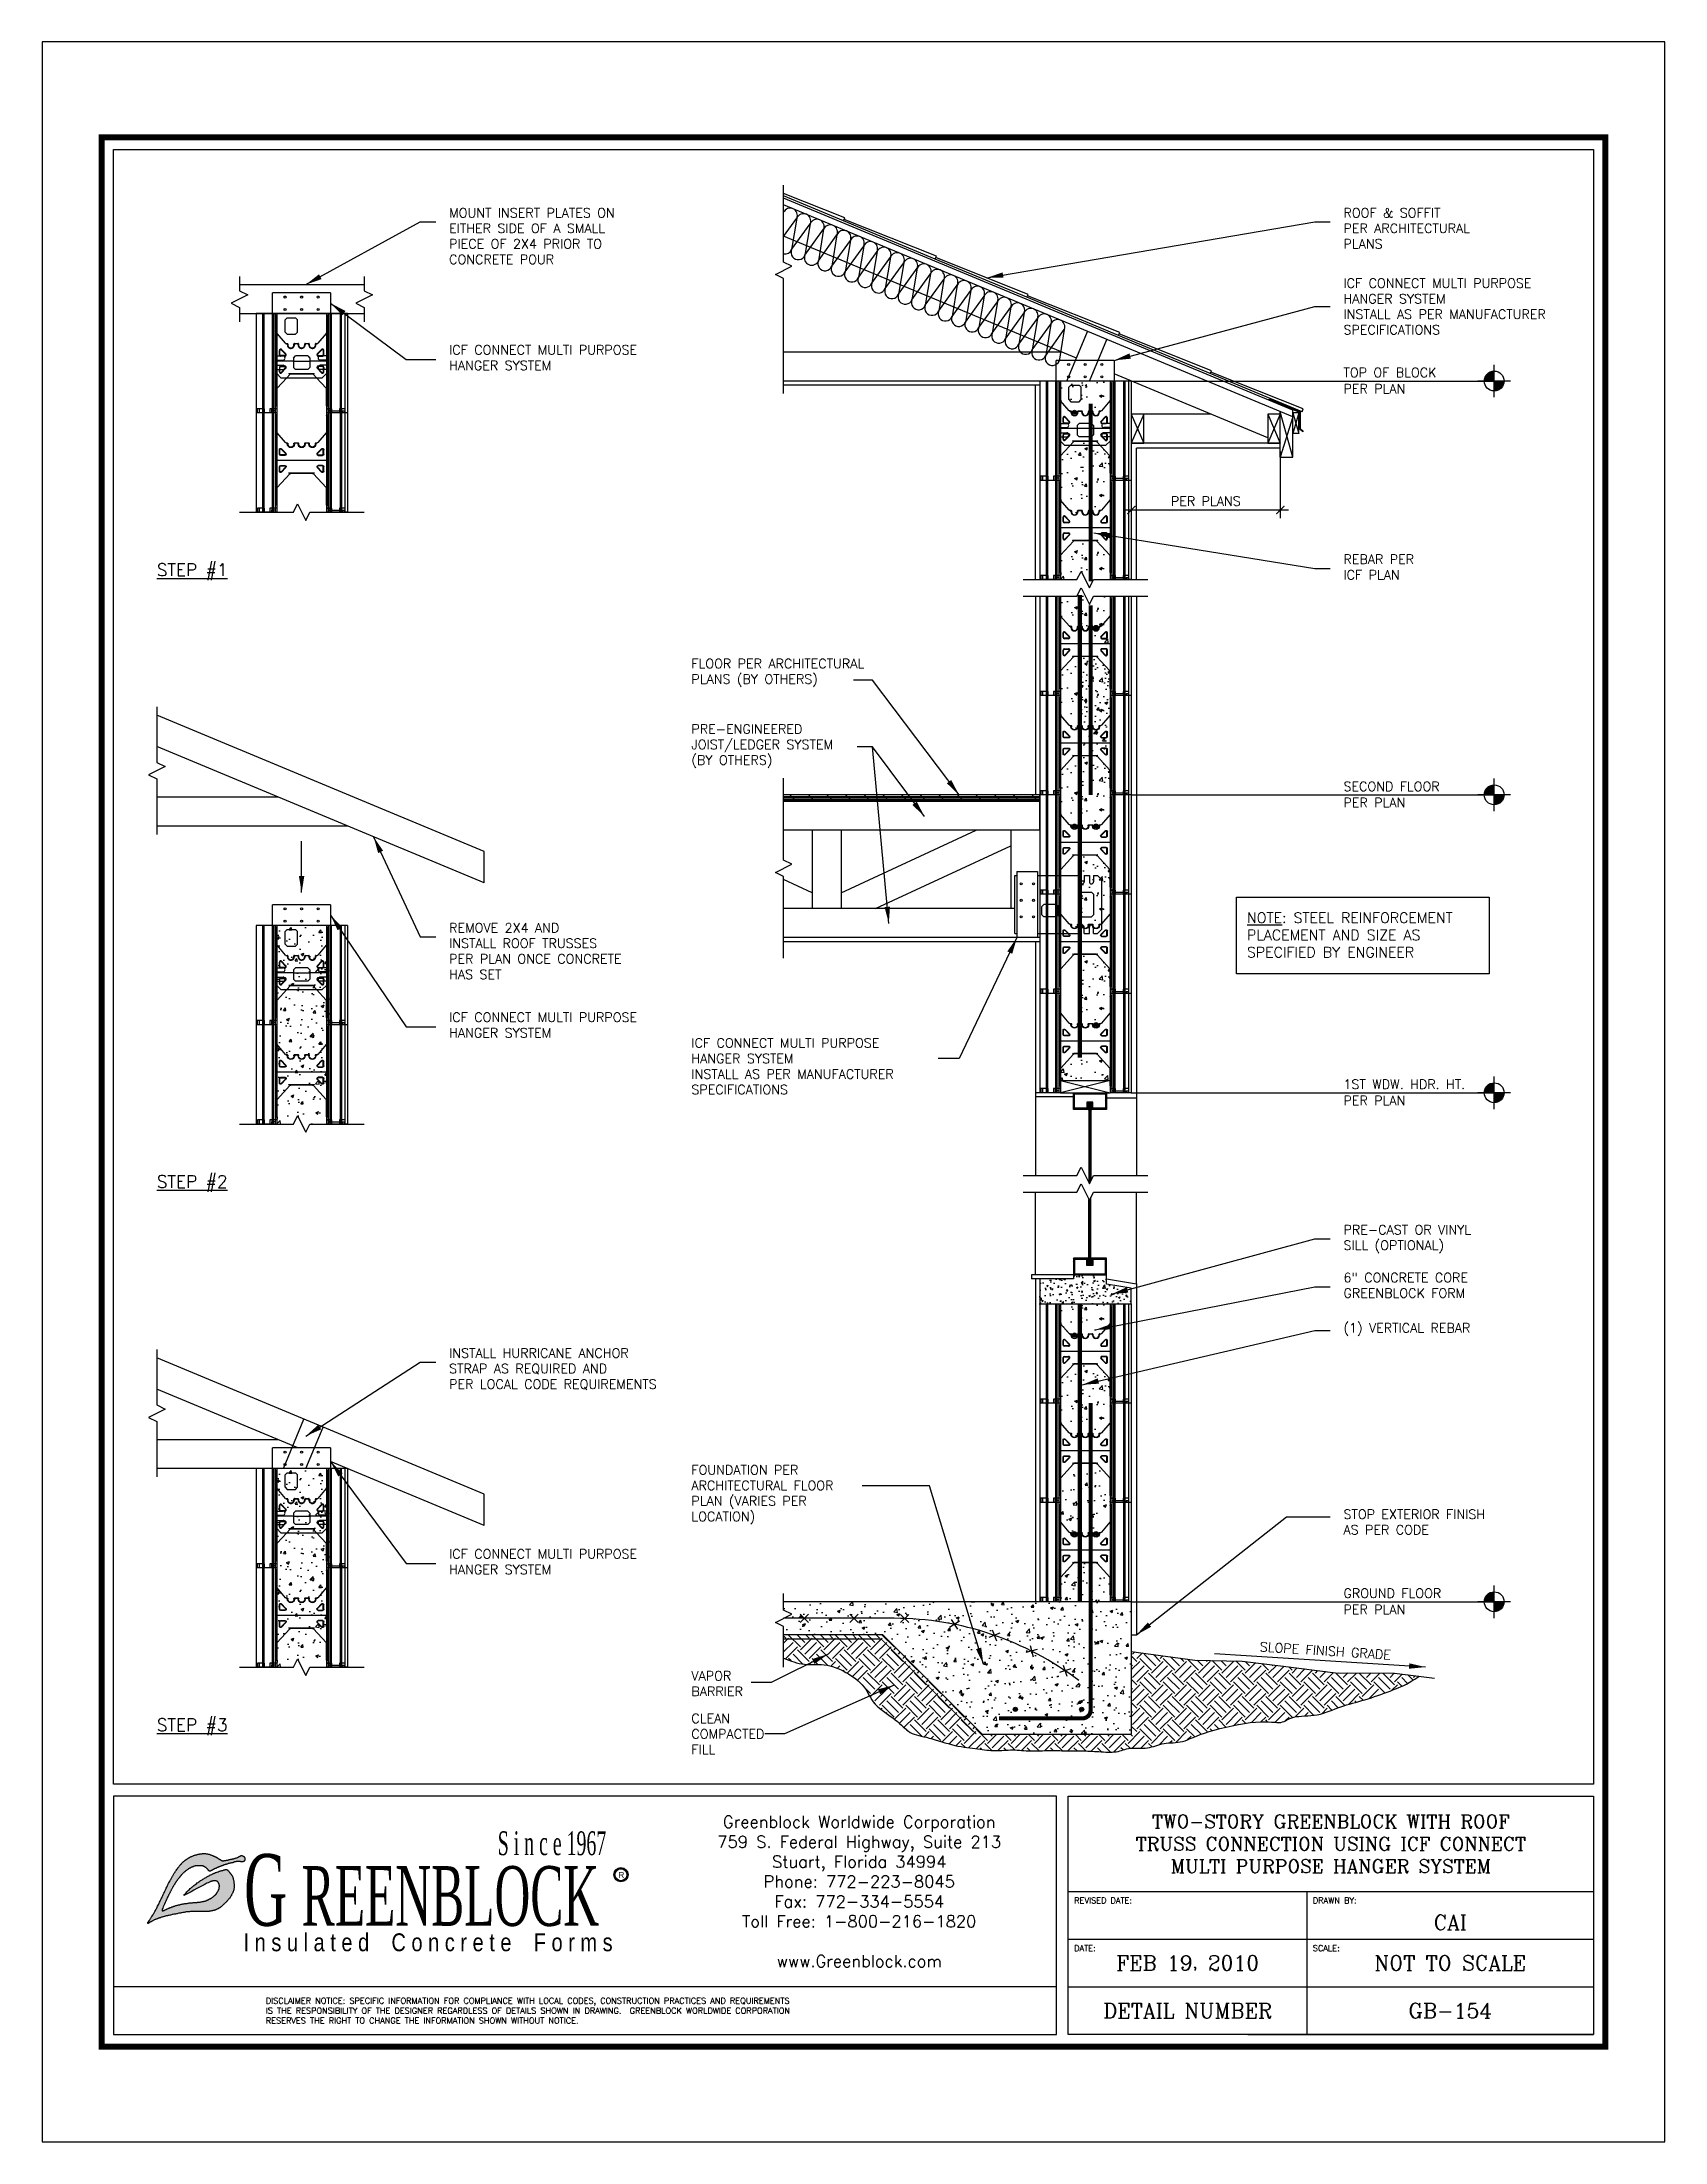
# Paper-space layout 'GB-154' of a CAD drawing. Header units: inches. Extents: x 0 to 8.5, y 0 to 11.
# The model-space entities are those that its viewports show. They can reach past a viewport. Long polylines and large blocks are cut down to what shows.
import ezdxf
from ezdxf.enums import TextEntityAlignment as Align

# ---------------------------------------------------------------- set-up
doc = ezdxf.new("R2010")
doc.units = ezdxf.units.IN
doc.header["$MEASUREMENT"] = 0
for name, pattern in [('DASHED2', [0.375, 0.25, -0.125]), ('HIDDEN2', [0.1875, 0.125, -0.0625]), ('PHANTOM', [2.5, 1.25, -0.25, 0.25, -0.25, 0.25, -0.25])]:
    doc.linetypes.add(name, pattern=pattern)
for name, color, linetype in [('A-NOTE-SYMBOL', 7, 'Continuous'), ('A-SEC-DTL', 3, 'Continuous'), ('LAYER 12', 12, 'Continuous'), ('LAYER 13', 13, 'Continuous'), ('LAYER 3', 3, 'Continuous'), ('LAYER 5', 5, 'Continuous'), ('LAYER 7', 7, 'Continuous'), ('LAYER 8', 8, 'Continuous')]:
    doc.layers.add(name, color=color, linetype=linetype)
doc.styles.add('ARIAL', font='ARIAL.TTF', dxfattribs={"width": 0.8, "height": 0.1875})
doc.styles.add('GREEN BLOCK', font='BOOKOSB.TTF', dxfattribs={"width": 0.57, "height": 0.5})
doc.styles.add('logo', font='BOOKOSI.TTF', dxfattribs={"width": 0.55, "height": 0.1875})
doc.styles.add('NOTES', font='simplex.shx', dxfattribs={"height": 1})
doc.styles.add('ROMAN C', font='romanc.shx', dxfattribs={"height": 0.0938})
doc.dimstyles.new('DIM-16', dxfattribs={"dimscale": 16, "dimtxt": 0.09375, "dimasz": 0.125, "dimexe": 0.1875, "dimexo": 0.0625, "dimgap": 0.0625, "dimtad": 0, "dimtih": 1, "dimtoh": 1, "dimdec": 4, "dimzin": 3, "dimdsep": 46, "dimlunit": 4, "dimtxsty": 'NOTES', "dimcen": 0.0625, "dimclrt": 4, "dimadec": 0, "dimazin": 0, "dimtfac": 1, "dimtdec": 4, "dimtofl": 0, "dimtmove": 0, "dimatfit": 3, "dimfxl": 1, "dimfrac": 2, "dimtolj": 1, "dimtzin": 0, "dimarcsym": 0})
doc.dimstyles.new('DIM-16$0', dxfattribs={"dimscale": 16, "dimtxt": 1, "dimasz": 0.0625, "dimexe": 0.0625, "dimexo": 0.0625, "dimgap": 0.03125, "dimtad": 1, "dimdec": 4, "dimzin": 3, "dimdsep": 46, "dimlunit": 4, "dimtxsty": 'NOTES', "dimblk1": 'ARCHTICK', "dimblk2": 'ARCHTICK', "dimsah": 1, "dimcen": 0.0625, "dimdle": 0.0625, "dimclrd": 256, "dimclre": 256, "dimclrt": 7, "dimadec": 0, "dimazin": 0, "dimtfac": 1, "dimtdec": 4, "dimtmove": 2, "dimatfit": 3, "dimldrblk": 'ARCHTICK', "dimfxl": 1, "dimfrac": 2, "dimtolj": 1, "dimtzin": 0, "dimarcsym": 0})

psp = doc.layouts.new('GB-154')

# ---------------------------------------------------------------- texts
at = {"layer": 'LAYER 7', "style": 'ROMAN C'}
for s, height, p in [('REVISED DATE:', 0.03125, (5.406, 1.281)), ('DRAWN BY:', 0.0312, (6.656, 1.281)), ('DATE:', 0.0312, (5.406, 1.031)), ('SCALE:', 0.0312, (6.656, 1.031))]:
    psp.add_text(s, height=height, dxfattribs=at).set_placement(p, align=Align.TOP_LEFT)
for s, height, p in [('CAI', 0.0781, (7.375, 1.15)), ('FEB 19, 2010', 0.07812, (6, 0.938)), ('NOT TO SCALE', 0.07812, (7.375, 0.938)), ('DETAIL NUMBER', 0.07812, (6, 0.688)), ('GB-154', 0.0781, (7.375, 0.688))]:
    psp.add_text(s, height=height, dxfattribs=at).set_placement(p, align=Align.MIDDLE_CENTER)
for s, insert, char_height, width, attachment_point in [('Greenblock Worldwide Corporation\\P759 S. Federal Highway, Suite 213\\PStuart, Florida 34994\\PPhone: 772-223-8045\\PFax: 772-334-5554\\PToll Free: 1-800-216-1820\\P\\Pwww.Greenblock.com', (4.28, 1.312), 0.0625, 4.69434, 5), ('TWO-STORY GREENBLOCK WITH ROOF\\PTRUSS CONNECTION USING ICF CONNECT\\PMULTI PURPOSE HANGER SYSTEM', (6.75, 1.562), 0.07031, 4.22491, 5), ('DISCLAIMER NOTICE: SPECIFIC INFORMATION FOR COMPLIANCE WITH LOCAL CODES, CONSTRUCTION PRACTICES AND REQUIREMENTS\\PIS THE RESPONSIBILITY OF THE DESIGNER REGARDLESS OF DETAILS SHOWN IN DRAWING.  GREENBLOCK WORLDWIDE CORPORATION\\PRESERVES THE RIGHT TO CHANGE THE INFORMATION SHOWN WITHOUT NOTICE.', (1.172, 0.688), 0.03125, 4.69434, 4)]:
    psp.add_mtext(s, dxfattribs=dict(at, insert=insert, char_height=char_height, width=width, attachment_point=attachment_point))

msp = doc.modelspace()

# ---------------------------------------------------------------- texts
at = {"layer": 'LAYER 7', "char_height": 1.125, "attachment_point": 1, "style": 'NOTES'}
for s, insert in [('\\A1;MOUNT INSERT PLATES ON\\PEITHER SIDE OF A SMALL\\PPIECE OF 2X4 PRIOR TO\\PCONCRETE POUR', (-13.22322, 76.95887)), ('\\A1;ROOF & SOFFIT\\PPER ARCHITECTURAL\\PPLANS', (94.82211, 76.95887)), ('\\A1;REBAR PER\\PICF PLAN', (94.82211, 35.09365)), ('\\A1;REMOVE 2X4 AND\\PINSTALL ROOF TRUSSES\\PPER PLAN ONCE CONCRETE\\PHAS SET', (-13.22322, -9.43055)), ('\\A1;PRE-CAST OR VINYL\\PSILL (OPTIONAL)', (94.82211, -45.91649)), ('\\A1;6" CONCRETE CORE\\PGREENBLOCK FORM', (94.82211, -51.69811)), ('\\A1;(1) VERTICAL REBAR', (94.82211, -57.78433)), ('\\A1;INSTALL HURRICANE ANCHOR\\PSTRAP AS REQUIRED AND\\PPER LOCAL CODE REQUIREMENTS', (-13.22322, -60.82004)), ('\\A1;STOP EXTERIOR FINISH\\PAS PER CODE', (94.82211, -80.29353))]:
    msp.add_mtext_dynamic_manual_height_columns(s, width=28.9113797, gutter_width=5, heights=[0], dxfattribs=dict(at, insert=insert))
at = {"layer": 'LAYER 7', "attachment_point": 1, "style": 'NOTES'}
for s, insert, char_height, width in [('\\A1;ICF CONNECT MULTI PURPOSE\\PHANGER SYSTEM\\PINSTALL AS PER MANUFACTURER\\PSPECIFICATIONS', (94.82211, 68.45229), 1.125, 33.3647578), ('\\A1;ICF CONNECT MULTI PURPOSE\\PHANGER SYSTEM', (-13.22322, 60.40138), 1.125, 33.3647578), ('TOP OF BLOCK', (94.82211, 57.65858), 1.125, 28.9113797), ('PER PLAN', (94.82211, 55.6983), 1.125, 28.9113797), ('\\A1;{\\LSTEP #1}', (-48.54427, 34.01309), 1.5, 28.9113797), ('\\A1;FLOOR PER ARCHITECTURAL\\PPLANS (BY OTHERS)', (16.04439, 22.49105), 1.125, 28.9113797), ('\\A1;PRE-ENGINEERED\\PJOIST/LEDGER SYSTEM\\P(BY OTHERS)', (16.04439, 14.58669), 1.125, 28.9113797), ('SECOND FLOOR', (94.82211, 7.65858), 1.125, 28.9113797), ('PER PLAN', (94.82211, 5.6983), 1.125, 28.9113797), ('\\A1;{\\LNOTE}: STEEL REINFORCEMENT\\PPLACEMENT AND SIZE AS \\PSPECIFIED BY ENGINEER', (83.16854, -8.15645), 1.25, 28.9113797), ('\\A1;ICF CONNECT MULTI PURPOSE\\PHANGER SYSTEM', (-13.22322, -20.24599), 1.125, 33.3647578), ('\\A1;ICF CONNECT MULTI PURPOSE\\PHANGER SYSTEM\\PINSTALL AS PER MANUFACTURER\\PSPECIFICATIONS', (16.04439, -23.35106), 1.125, 33.3647578), ('PER PLAN', (94.82211, -30.3017), 1.125, 28.9113797), ('1ST WDW. HDR. HT.', (94.82211, -28.34142), 1.125, 28.9113797), ('\\A1;{\\LSTEP #2}', (-48.54427, -39.90748), 1.5, 28.9113797), ('\\A1;FOUNDATION PER\\PARCHITECTURAL FLOOR\\PPLAN (VARIES PER\\PLOCATION)', (16.04439, -74.93684), 1.125, 33.3647578), ('\\A1;ICF CONNECT MULTI PURPOSE\\PHANGER SYSTEM', (-13.22322, -85.09334), 1.125, 33.3647578), ('GROUND FLOOR', (94.82211, -89.84144), 1.125, 28.9113797), ('PER PLAN', (94.82211, -91.80173), 1.125, 28.9113797), ('\\A1;VAPOR\\PBARRIER', (16.04439, -99.81423), 1.125, 28.9113797), ('\\A1;{\\LSTEP #3}', (-48.54427, -105.54987), 1.5, 28.9113797), ('\\A1;CLEAN\\PCOMPACTED\\PFILL', (16.04439, -104.96042), 1.125, 28.9113797)]:
    msp.add_mtext(s, dxfattribs=dict(at, insert=insert, char_height=char_height, width=width))
at = {"layer": 'LAYER 7', "insert": (100.58703, -97.28657), "char_height": 1.125, "width": 28.9113797, "attachment_point": 3, "rotation": 356.4236656, "style": 'NOTES'}
msp.add_mtext('\\A1;SLOPE FINISH GRADE', dxfattribs=at)

# ---------------------------------------------------------------- blocks, each defined once
blk = doc.blocks.new('A$C34451F27')
h = blk.add_hatch(color=256)
h.dxf.hatch_style = 1
h.paths.add_polyline_path([(0.317, 0.478), (0.318, 0.477), (0.319, 0.476), (0.32, 0.475), (0.321, 0.474), (0.322, 0.473), (0.323, 0.473), (0.324, 0.472), (0.325, 0.472), (0.326, 0.473), (0.327, 0.473), (0.328, 0.473), (0.33, 0.474), (0.331, 0.475), (0.332, 0.476), (0.336, 0.477), (0.34, 0.48), (0.343, 0.482), (0.347, 0.483), (0.351, 0.485), (0.355, 0.487), (0.358, 0.489), (0.361, 0.49), (0.363, 0.491), (0.365, 0.492), (0.369, 0.493), (0.374, 0.495), (0.379, 0.497), (0.384, 0.499), (0.389, 0.501), (0.394, 0.503), (0.397, 0.504), (0.401, 0.505), (0.405, 0.507), (0.409, 0.508), (0.413, 0.509), (0.418, 0.511), (0.423, 0.512), (0.427, 0.513), (0.43, 0.514), (0.433, 0.514), (0.435, 0.515), (0.438, 0.516), (0.441, 0.516), (0.443, 0.517), (0.445, 0.517), (0.447, 0.518), (0.449, 0.518), (0.45, 0.519), (0.451, 0.519), (0.452, 0.52), (0.455, 0.521), (0.459, 0.522), (0.463, 0.523), (0.467, 0.523), (0.472, 0.524), (0.477, 0.524), (0.484, 0.524), (0.486, 0.523), (0.489, 0.521), (0.489, 0.521), (0.489, 0.521), (0.49, 0.521), (0.49, 0.521), (0.491, 0.521), (0.492, 0.521), (0.492, 0.521), (0.493, 0.521), (0.494, 0.521), (0.495, 0.521), (0.495, 0.522), (0.496, 0.522), (0.497, 0.522), (0.498, 0.522), (0.499, 0.522), (0.499, 0.522), (0.5, 0.523), (0.501, 0.523), (0.501, 0.523), (0.502, 0.524), (0.502, 0.524), (0.503, 0.524), (0.504, 0.525), (0.504, 0.525), (0.505, 0.525), (0.505, 0.526), (0.506, 0.526), (0.506, 0.527), (0.506, 0.528), (0.507, 0.528), (0.507, 0.529), (0.508, 0.53), (0.508, 0.531), (0.508, 0.531), (0.508, 0.532), (0.508, 0.533), (0.509, 0.534), (0.509, 0.535), (0.509, 0.536), (0.509, 0.537), (0.509, 0.538), (0.509, 0.539), (0.508, 0.539), (0.508, 0.54), (0.508, 0.541), (0.508, 0.542), (0.508, 0.543), (0.507, 0.543), (0.507, 0.544), (0.507, 0.545), (0.506, 0.545), (0.506, 0.546), (0.505, 0.547), (0.505, 0.547), (0.504, 0.548), (0.504, 0.549), (0.503, 0.549), (0.502, 0.55), (0.501, 0.55), (0.5, 0.551), (0.499, 0.552), (0.499, 0.552), (0.498, 0.553), (0.497, 0.553), (0.496, 0.553), (0.495, 0.553), (0.494, 0.554), (0.493, 0.554), (0.492, 0.554), (0.491, 0.554), (0.491, 0.554), (0.49, 0.554), (0.489, 0.554), (0.489, 0.554), (0.488, 0.554), (0.488, 0.554), (0.487, 0.554), (0.487, 0.553), (0.486, 0.553), (0.486, 0.553), (0.485, 0.553), (0.485, 0.553), (0.484, 0.552), (0.483, 0.552), (0.483, 0.552), (0.482, 0.551), (0.482, 0.551), (0.478, 0.548), (0.474, 0.546), (0.47, 0.545), (0.466, 0.543), (0.461, 0.541), (0.458, 0.54), (0.454, 0.539), (0.45, 0.538), (0.445, 0.537), (0.441, 0.536), (0.436, 0.535), (0.431, 0.534), (0.426, 0.533), (0.421, 0.532), (0.416, 0.531), (0.41, 0.53), (0.404, 0.528), (0.397, 0.527), (0.391, 0.527), (0.387, 0.528), (0.385, 0.529), (0.381, 0.532), (0.38, 0.532), (0.379, 0.533), (0.377, 0.534), (0.376, 0.535), (0.374, 0.536), (0.372, 0.537), (0.37, 0.538), (0.369, 0.539), (0.367, 0.541), (0.365, 0.542), (0.363, 0.543), (0.361, 0.544), (0.36, 0.545), (0.358, 0.546), (0.356, 0.547), (0.354, 0.547), (0.353, 0.548), (0.351, 0.549), (0.349, 0.55), (0.347, 0.551), (0.345, 0.552), (0.344, 0.553), (0.342, 0.553), (0.34, 0.554), (0.338, 0.555), (0.336, 0.556), (0.333, 0.557), (0.331, 0.558), (0.329, 0.558), (0.327, 0.559), (0.325, 0.56), (0.322, 0.561), (0.32, 0.561), (0.318, 0.562), (0.316, 0.562), (0.313, 0.563), (0.311, 0.563), (0.309, 0.564), (0.307, 0.564), (0.305, 0.564), (0.303, 0.565), (0.301, 0.565), (0.3, 0.565), (0.298, 0.565), (0.296, 0.565), (0.294, 0.565), (0.292, 0.565), (0.291, 0.565), (0.289, 0.565), (0.287, 0.565), (0.285, 0.564), (0.283, 0.564), (0.281, 0.564), (0.279, 0.564), (0.277, 0.563), (0.275, 0.563), (0.273, 0.563), (0.27, 0.562), (0.268, 0.562), (0.265, 0.561), (0.263, 0.561), (0.26, 0.56), (0.258, 0.56), (0.256, 0.559), (0.253, 0.559), (0.251, 0.558), (0.248, 0.557), (0.246, 0.557), (0.244, 0.556), (0.242, 0.555), (0.239, 0.554), (0.237, 0.553), (0.235, 0.552), (0.232, 0.551), (0.23, 0.55), (0.228, 0.549), (0.225, 0.548), (0.223, 0.547), (0.221, 0.546), (0.219, 0.544), (0.216, 0.543), (0.214, 0.542), (0.212, 0.541), (0.21, 0.539), (0.208, 0.538), (0.206, 0.537), (0.204, 0.535), (0.202, 0.534), (0.2, 0.533), (0.198, 0.531), (0.196, 0.53), (0.194, 0.528), (0.193, 0.527), (0.191, 0.526), (0.189, 0.524), (0.187, 0.523), (0.186, 0.521), (0.184, 0.519), (0.182, 0.518), (0.18, 0.516), (0.179, 0.515), (0.177, 0.513), (0.176, 0.511), (0.174, 0.51), (0.173, 0.508), (0.171, 0.507), (0.17, 0.505), (0.168, 0.503), (0.167, 0.502), (0.166, 0.5), (0.164, 0.498), (0.163, 0.496), (0.161, 0.494), (0.16, 0.492), (0.158, 0.49), (0.156, 0.488), (0.155, 0.486), (0.153, 0.483), (0.151, 0.481), (0.15, 0.478), (0.148, 0.476), (0.146, 0.473), (0.144, 0.47), (0.143, 0.468), (0.141, 0.465), (0.139, 0.462), (0.137, 0.459), (0.135, 0.456), (0.133, 0.452), (0.131, 0.449), (0.13, 0.446), (0.128, 0.443), (0.126, 0.439), (0.124, 0.436), (0.122, 0.432), (0.12, 0.429), (0.118, 0.426), (0.116, 0.422), (0.115, 0.419), (0.113, 0.416), (0.111, 0.412), (0.109, 0.409), (0.107, 0.405), (0.105, 0.401), (0.103, 0.397), (0.101, 0.393), (0.099, 0.388), (0.097, 0.384), (0.094, 0.379), (0.092, 0.374), (0.089, 0.368), (0.087, 0.363), (0.084, 0.357), (0.081, 0.351), (0.079, 0.345), (0.076, 0.339), (0.073, 0.333), (0.07, 0.327), (0.067, 0.321), (0.065, 0.315), (0.062, 0.31), (0.059, 0.304), (0.057, 0.299), (0.054, 0.294), (0.051, 0.289), (0.049, 0.284), (0.047, 0.279), (0.044, 0.275), (0.042, 0.27), (0.04, 0.266), (0.037, 0.262), (0.035, 0.258), (0.033, 0.254), (0.031, 0.251), (0.029, 0.247), (0.026, 0.243), (0.024, 0.24), (0.022, 0.236), (0.019, 0.231), (0.015, 0.225), (0.012, 0.22), (0.009, 0.216), (0.005, 0.211), (0.005, 0.21), (0.004, 0.209), (0.003, 0.207), (0.002, 0.206), (0.001, 0.205), (0.001, 0.203), (0, 0.202), (0, 0.202), (0, 0.201), (0, 0.2), (0, 0.2), (0.001, 0.2), (0.001, 0.199), (0.001, 0.199), (0.002, 0.199), (0.003, 0.2), (0.003, 0.2), (0.004, 0.201), (0.006, 0.201), (0.007, 0.202), (0.008, 0.203), (0.012, 0.205), (0.016, 0.207), (0.02, 0.21), (0.024, 0.212), (0.028, 0.214), (0.033, 0.216), (0.037, 0.218), (0.041, 0.22), (0.046, 0.222), (0.05, 0.224), (0.055, 0.226), (0.06, 0.227), (0.065, 0.229), (0.071, 0.231), (0.076, 0.232), (0.083, 0.234), (0.09, 0.236), (0.095, 0.238), (0.099, 0.239), (0.103, 0.239), (0.107, 0.24), (0.111, 0.241), (0.115, 0.242), (0.119, 0.243), (0.124, 0.244), (0.128, 0.245), (0.132, 0.246), (0.136, 0.247), (0.141, 0.248), (0.145, 0.248), (0.15, 0.249), (0.154, 0.25), (0.158, 0.251), (0.162, 0.252), (0.167, 0.253), (0.173, 0.254), (0.181, 0.255), (0.189, 0.257), (0.196, 0.258), (0.203, 0.259), (0.209, 0.259), (0.214, 0.26), (0.221, 0.26), (0.228, 0.261), (0.234, 0.261), (0.24, 0.261), (0.246, 0.261), (0.25, 0.261), (0.253, 0.261), (0.256, 0.261), (0.259, 0.261), (0.262, 0.261), (0.265, 0.261), (0.268, 0.261), (0.271, 0.261), (0.274, 0.261), (0.277, 0.261), (0.28, 0.261), (0.283, 0.261), (0.286, 0.261), (0.289, 0.261), (0.291, 0.261), (0.294, 0.261), (0.296, 0.261), (0.299, 0.261), (0.301, 0.261), (0.303, 0.261), (0.305, 0.261), (0.307, 0.261), (0.309, 0.261), (0.311, 0.261), (0.313, 0.261), (0.315, 0.262), (0.317, 0.262), (0.319, 0.262), (0.32, 0.262), (0.322, 0.262), (0.324, 0.263), (0.326, 0.263), (0.329, 0.263), (0.331, 0.263), (0.333, 0.264), (0.335, 0.264), (0.337, 0.265), (0.339, 0.265), (0.341, 0.266), (0.343, 0.266), (0.345, 0.267), (0.347, 0.267), (0.349, 0.268), (0.351, 0.268), (0.353, 0.269), (0.355, 0.27), (0.357, 0.27), (0.359, 0.271), (0.36, 0.272), (0.362, 0.273), (0.364, 0.274), (0.366, 0.275), (0.368, 0.276), (0.37, 0.277), (0.371, 0.278), (0.373, 0.279), (0.375, 0.28), (0.377, 0.281), (0.379, 0.282), (0.381, 0.284), (0.382, 0.285), (0.384, 0.286), (0.386, 0.288), (0.388, 0.289), (0.39, 0.291), (0.391, 0.292), (0.393, 0.294), (0.395, 0.296), (0.397, 0.298), (0.399, 0.3), (0.401, 0.302), (0.404, 0.304), (0.406, 0.306), (0.408, 0.308), (0.41, 0.311), (0.413, 0.313), (0.415, 0.316), (0.417, 0.319), (0.42, 0.321), (0.422, 0.324), (0.424, 0.327), (0.427, 0.33), (0.429, 0.332), (0.431, 0.335), (0.433, 0.338), (0.435, 0.341), (0.436, 0.344), (0.438, 0.346), (0.439, 0.349), (0.441, 0.352), (0.442, 0.354), (0.443, 0.357), (0.445, 0.359), (0.446, 0.362), (0.447, 0.364), (0.448, 0.366), (0.449, 0.369), (0.449, 0.371), (0.45, 0.373), (0.451, 0.376), (0.451, 0.378), (0.451, 0.38), (0.452, 0.383), (0.452, 0.385), (0.452, 0.388), (0.452, 0.39), (0.452, 0.393), (0.452, 0.395), (0.452, 0.398), (0.452, 0.401), (0.452, 0.404), (0.452, 0.407), (0.451, 0.41), (0.451, 0.413), (0.451, 0.416), (0.45, 0.419), (0.45, 0.422), (0.449, 0.425), (0.449, 0.428), (0.448, 0.43), (0.448, 0.433), (0.447, 0.436), (0.446, 0.438), (0.445, 0.44), (0.445, 0.442), (0.444, 0.444), (0.443, 0.446), (0.442, 0.448), (0.441, 0.45), (0.44, 0.451), (0.438, 0.453), (0.437, 0.455), (0.436, 0.457), (0.434, 0.459), (0.433, 0.46), (0.432, 0.462), (0.428, 0.467), (0.426, 0.47), (0.424, 0.472), (0.423, 0.474), (0.421, 0.475), (0.42, 0.477), (0.418, 0.478), (0.417, 0.479), (0.415, 0.48), (0.414, 0.481), (0.412, 0.481), (0.41, 0.481), (0.408, 0.481), (0.406, 0.481), (0.404, 0.48), (0.402, 0.48), (0.399, 0.479), (0.396, 0.478), (0.393, 0.477), (0.39, 0.477), (0.387, 0.476), (0.384, 0.475), (0.381, 0.474), (0.377, 0.473), (0.374, 0.472), (0.371, 0.47), (0.368, 0.469), (0.364, 0.468), (0.361, 0.467), (0.358, 0.466), (0.355, 0.465), (0.352, 0.463), (0.348, 0.462), (0.345, 0.461), (0.342, 0.459), (0.338, 0.458), (0.335, 0.456), (0.331, 0.454), (0.328, 0.453), (0.324, 0.451), (0.321, 0.449), (0.317, 0.447), (0.313, 0.445), (0.309, 0.443), (0.305, 0.44), (0.301, 0.438), (0.297, 0.436), (0.293, 0.433), (0.289, 0.431), (0.285, 0.428), (0.281, 0.425), (0.276, 0.423), (0.272, 0.42), (0.268, 0.417), (0.263, 0.414), (0.259, 0.411), (0.255, 0.407), (0.251, 0.404), (0.246, 0.401), (0.242, 0.398), (0.238, 0.394), (0.234, 0.391), (0.23, 0.388), (0.226, 0.384), (0.222, 0.381), (0.218, 0.377), (0.214, 0.373), (0.21, 0.369), (0.205, 0.365), (0.201, 0.36), (0.197, 0.356), (0.192, 0.35), (0.188, 0.345), (0.193, 0.347), (0.202, 0.352), (0.213, 0.358), (0.227, 0.365), (0.242, 0.373), (0.257, 0.381), (0.271, 0.389), (0.284, 0.396), (0.295, 0.401), (0.304, 0.406), (0.31, 0.409), (0.316, 0.412), (0.322, 0.415), (0.326, 0.417), (0.331, 0.419), (0.335, 0.42), (0.338, 0.421), (0.343, 0.422), (0.347, 0.422), (0.351, 0.423), (0.356, 0.422), (0.36, 0.421), (0.364, 0.419), (0.367, 0.417), (0.369, 0.413), (0.371, 0.41), (0.373, 0.406), (0.374, 0.401), (0.375, 0.397), (0.375, 0.393), (0.374, 0.389), (0.374, 0.384), (0.373, 0.38), (0.371, 0.375), (0.369, 0.371), (0.368, 0.368), (0.366, 0.365), (0.363, 0.36), (0.36, 0.356), (0.357, 0.352), (0.355, 0.349), (0.352, 0.347), (0.349, 0.344), (0.346, 0.341), (0.342, 0.338), (0.339, 0.336), (0.336, 0.334), (0.333, 0.332), (0.329, 0.33), (0.325, 0.327), (0.321, 0.325), (0.317, 0.323), (0.313, 0.321), (0.309, 0.32), (0.305, 0.318), (0.301, 0.317), (0.296, 0.316), (0.292, 0.314), (0.288, 0.313), (0.283, 0.313), (0.278, 0.312), (0.274, 0.311), (0.269, 0.31), (0.265, 0.31), (0.26, 0.31), (0.256, 0.309), (0.253, 0.309), (0.251, 0.309), (0.248, 0.309), (0.245, 0.308), (0.243, 0.308), (0.24, 0.308), (0.237, 0.308), (0.234, 0.307), (0.231, 0.307), (0.228, 0.307), (0.225, 0.307), (0.223, 0.306), (0.22, 0.306), (0.217, 0.306), (0.214, 0.305), (0.211, 0.305), (0.209, 0.305), (0.206, 0.304), (0.204, 0.304), (0.201, 0.304), (0.199, 0.303), (0.196, 0.303), (0.194, 0.303), (0.191, 0.302), (0.189, 0.302), (0.186, 0.301), (0.183, 0.301), (0.18, 0.3), (0.178, 0.3), (0.175, 0.299), (0.172, 0.298), (0.17, 0.298), (0.167, 0.297), (0.165, 0.297), (0.163, 0.296), (0.16, 0.296), (0.158, 0.295), (0.156, 0.294), (0.154, 0.294), (0.151, 0.293), (0.149, 0.292), (0.147, 0.292), (0.144, 0.291), (0.142, 0.29), (0.14, 0.289), (0.137, 0.289), (0.135, 0.288), (0.133, 0.287), (0.131, 0.286), (0.128, 0.286), (0.126, 0.285), (0.124, 0.284), (0.122, 0.283), (0.12, 0.282), (0.118, 0.282), (0.116, 0.281), (0.114, 0.28), (0.112, 0.279), (0.11, 0.278), (0.108, 0.278), (0.106, 0.277), (0.104, 0.276), (0.102, 0.275), (0.1, 0.274), (0.098, 0.273), (0.096, 0.272), (0.094, 0.271), (0.091, 0.27), (0.089, 0.269), (0.087, 0.268), (0.085, 0.267), (0.08, 0.265), (0.076, 0.263), (0.075, 0.266), (0.075, 0.269), (0.076, 0.273), (0.078, 0.279), (0.081, 0.285), (0.084, 0.293), (0.087, 0.3), (0.091, 0.308), (0.095, 0.316), (0.098, 0.324), (0.102, 0.331), (0.104, 0.337), (0.107, 0.342), (0.109, 0.346), (0.112, 0.352), (0.114, 0.357), (0.117, 0.363), (0.12, 0.368), (0.123, 0.373), (0.126, 0.379), (0.128, 0.384), (0.131, 0.389), (0.133, 0.393), (0.136, 0.397), (0.138, 0.402), (0.141, 0.406), (0.144, 0.41), (0.147, 0.414), (0.15, 0.419), (0.154, 0.424), (0.157, 0.428), (0.16, 0.433), (0.163, 0.437), (0.166, 0.44), (0.169, 0.444), (0.172, 0.447), (0.175, 0.451), (0.178, 0.454), (0.181, 0.458), (0.184, 0.461), (0.187, 0.464), (0.191, 0.467), (0.194, 0.47), (0.198, 0.473), (0.201, 0.476), (0.204, 0.478), (0.208, 0.481), (0.211, 0.483), (0.215, 0.485), (0.218, 0.487), (0.221, 0.489), (0.224, 0.491), (0.229, 0.493), (0.234, 0.495), (0.239, 0.497), (0.244, 0.498), (0.248, 0.499), (0.252, 0.5), (0.255, 0.501), (0.26, 0.501), (0.265, 0.501), (0.27, 0.501), (0.275, 0.501), (0.28, 0.501), (0.286, 0.5), (0.29, 0.499), (0.294, 0.497), (0.298, 0.495), (0.301, 0.493), (0.305, 0.491), (0.308, 0.488), (0.311, 0.485), (0.314, 0.482), (0.316, 0.48)])
h = blk.add_hatch(color=256)
h.dxf.hatch_style = 1
h.paths.add_polyline_path([(2.441, 0.454, 1), (2.514, 0.454, 1)])
h.paths.add_polyline_path([(2.509, 0.454, 1), (2.446, 0.454, 1)], flags=16)
blk.add_lwpolyline([(0.188, 0.345), (0.192, 0.35), (0.197, 0.356), (0.201, 0.36), (0.205, 0.365), (0.21, 0.369), (0.214, 0.373), (0.218, 0.377), (0.222, 0.381), (0.226, 0.384), (0.23, 0.388), (0.234, 0.391), (0.238, 0.394), (0.242, 0.398), (0.246, 0.401), (0.251, 0.404), (0.255, 0.407), (0.259, 0.411), (0.263, 0.414), (0.268, 0.417), (0.272, 0.42), (0.276, 0.423), (0.281, 0.425), (0.285, 0.428), (0.289, 0.431), (0.293, 0.433), (0.297, 0.436), (0.301, 0.438), (0.305, 0.44), (0.309, 0.443), (0.313, 0.445), (0.317, 0.447), (0.321, 0.449), (0.324, 0.451), (0.328, 0.453), (0.331, 0.454), (0.335, 0.456), (0.338, 0.458), (0.342, 0.459), (0.345, 0.461), (0.348, 0.462), (0.352, 0.463), (0.355, 0.465), (0.358, 0.466), (0.361, 0.467), (0.364, 0.468), (0.368, 0.469), (0.371, 0.47), (0.374, 0.472), (0.377, 0.473), (0.381, 0.474), (0.384, 0.475), (0.387, 0.476), (0.39, 0.477), (0.393, 0.477), (0.396, 0.478), (0.399, 0.479), (0.402, 0.48), (0.404, 0.48), (0.406, 0.481), (0.408, 0.481), (0.41, 0.481), (0.412, 0.481), (0.414, 0.481), (0.415, 0.48), (0.417, 0.479), (0.418, 0.478), (0.42, 0.477), (0.421, 0.475), (0.423, 0.474), (0.424, 0.472), (0.426, 0.47), (0.427, 0.468), (0.429, 0.466), (0.43, 0.464), (0.432, 0.462), (0.433, 0.46), (0.434, 0.459), (0.436, 0.457), (0.437, 0.455), (0.438, 0.453), (0.44, 0.451), (0.441, 0.45), (0.442, 0.448), (0.443, 0.446), (0.444, 0.444), (0.445, 0.442), (0.445, 0.44), (0.446, 0.438), (0.447, 0.436), (0.448, 0.433), (0.448, 0.43), (0.449, 0.428), (0.449, 0.425), (0.45, 0.422), (0.45, 0.419), (0.451, 0.416), (0.451, 0.413), (0.451, 0.41), (0.452, 0.407), (0.452, 0.404), (0.452, 0.401), (0.452, 0.398), (0.452, 0.395), (0.452, 0.393), (0.452, 0.39), (0.452, 0.388), (0.452, 0.385), (0.452, 0.383), (0.451, 0.38), (0.451, 0.378), (0.451, 0.376), (0.45, 0.373), (0.449, 0.371), (0.449, 0.369), (0.448, 0.366), (0.447, 0.364), (0.446, 0.362), (0.445, 0.359), (0.443, 0.357), (0.442, 0.354), (0.441, 0.352), (0.439, 0.349), (0.438, 0.346), (0.436, 0.344), (0.435, 0.341), (0.433, 0.338), (0.431, 0.335), (0.429, 0.332), (0.427, 0.33), (0.424, 0.327), (0.422, 0.324), (0.42, 0.321), (0.417, 0.319), (0.415, 0.316), (0.413, 0.313), (0.41, 0.311), (0.408, 0.308), (0.406, 0.306), (0.404, 0.304), (0.401, 0.302), (0.399, 0.3), (0.397, 0.298), (0.395, 0.296), (0.393, 0.294), (0.391, 0.292), (0.39, 0.291), (0.388, 0.289), (0.386, 0.288), (0.384, 0.286), (0.382, 0.285), (0.381, 0.284), (0.379, 0.282), (0.377, 0.281), (0.375, 0.28), (0.373, 0.279), (0.371, 0.278), (0.37, 0.277), (0.368, 0.276), (0.366, 0.275), (0.364, 0.274), (0.362, 0.273), (0.36, 0.272), (0.359, 0.271), (0.357, 0.27), (0.355, 0.27), (0.353, 0.269), (0.351, 0.268), (0.349, 0.268), (0.347, 0.267), (0.345, 0.267), (0.343, 0.266), (0.341, 0.266), (0.339, 0.265), (0.337, 0.265), (0.335, 0.264), (0.333, 0.264), (0.331, 0.263), (0.329, 0.263), (0.326, 0.263), (0.324, 0.263), (0.322, 0.262), (0.32, 0.262), (0.319, 0.262), (0.317, 0.262), (0.315, 0.262), (0.313, 0.261), (0.311, 0.261), (0.309, 0.261), (0.307, 0.261), (0.305, 0.261), (0.303, 0.261), (0.301, 0.261), (0.299, 0.261), (0.296, 0.261), (0.294, 0.261), (0.291, 0.261), (0.289, 0.261), (0.286, 0.261), (0.283, 0.261), (0.28, 0.261), (0.277, 0.261), (0.274, 0.261), (0.271, 0.261), (0.268, 0.261), (0.265, 0.261), (0.262, 0.261), (0.259, 0.261), (0.256, 0.261), (0.253, 0.261), (0.25, 0.261), (0.248, 0.261), (0.245, 0.261), (0.242, 0.261), (0.239, 0.261), (0.236, 0.261), (0.233, 0.261), (0.23, 0.261), (0.226, 0.261), (0.223, 0.261), (0.219, 0.26), (0.216, 0.26), (0.212, 0.26), (0.209, 0.259), (0.205, 0.259), (0.201, 0.259), (0.198, 0.258), (0.194, 0.258), (0.19, 0.257), (0.187, 0.256), (0.183, 0.256), (0.179, 0.255), (0.175, 0.254), (0.171, 0.253), (0.167, 0.253), (0.162, 0.252), (0.158, 0.251), (0.154, 0.25), (0.15, 0.249), (0.145, 0.248), (0.141, 0.248), (0.136, 0.247), (0.132, 0.246), (0.128, 0.245), (0.124, 0.244), (0.119, 0.243), (0.115, 0.242), (0.111, 0.241), (0.107, 0.24), (0.103, 0.239), (0.099, 0.239), (0.095, 0.238), (0.092, 0.237), (0.088, 0.236), (0.085, 0.235), (0.081, 0.234), (0.078, 0.233), (0.075, 0.232), (0.072, 0.231), (0.069, 0.23), (0.066, 0.229), (0.064, 0.229), (0.061, 0.228), (0.059, 0.227), (0.056, 0.226), (0.054, 0.225), (0.052, 0.224), (0.049, 0.223), (0.047, 0.222), (0.045, 0.221), (0.042, 0.221), (0.04, 0.22), (0.038, 0.219), (0.036, 0.218), (0.034, 0.217), (0.032, 0.216), (0.029, 0.215), (0.027, 0.213), (0.025, 0.212), (0.023, 0.211), (0.021, 0.21), (0.019, 0.209), (0.017, 0.208), (0.015, 0.207), (0.013, 0.206), (0.011, 0.205), (0.01, 0.204), (0.008, 0.203), (0.007, 0.202), (0.006, 0.201), (0.004, 0.201), (0.003, 0.2), (0.003, 0.2), (0.002, 0.199), (0.001, 0.199), (0.001, 0.199), (0.001, 0.2), (0, 0.2), (0, 0.2), (0, 0.201), (0, 0.202), (0, 0.202), (0.001, 0.203), (0.001, 0.205), (0.002, 0.206), (0.003, 0.207), (0.004, 0.209), (0.005, 0.21), (0.006, 0.212), (0.007, 0.214), (0.009, 0.216), (0.011, 0.218), (0.012, 0.221), (0.014, 0.224), (0.016, 0.227), (0.018, 0.23), (0.02, 0.233), (0.022, 0.236), (0.024, 0.24), (0.026, 0.243), (0.029, 0.247), (0.031, 0.251), (0.033, 0.254), (0.035, 0.258), (0.037, 0.262), (0.04, 0.266), (0.042, 0.27), (0.044, 0.275), (0.047, 0.279), (0.049, 0.284), (0.051, 0.289), (0.054, 0.294), (0.057, 0.299), (0.059, 0.304), (0.062, 0.31), (0.065, 0.315), (0.067, 0.321), (0.07, 0.327), (0.073, 0.333), (0.076, 0.339), (0.079, 0.345), (0.081, 0.351), (0.084, 0.357), (0.087, 0.363), (0.089, 0.368), (0.092, 0.374), (0.094, 0.379), (0.097, 0.384), (0.099, 0.388), (0.101, 0.393), (0.103, 0.397), (0.105, 0.401), (0.107, 0.405), (0.109, 0.409), (0.111, 0.412), (0.113, 0.416), (0.115, 0.419), (0.116, 0.422), (0.118, 0.426), (0.12, 0.429), (0.122, 0.432), (0.124, 0.436), (0.126, 0.439), (0.128, 0.443), (0.13, 0.446), (0.131, 0.449), (0.133, 0.452), (0.135, 0.456), (0.137, 0.459), (0.139, 0.462), (0.141, 0.465), (0.143, 0.468), (0.144, 0.47), (0.146, 0.473), (0.148, 0.476), (0.15, 0.478), (0.151, 0.481), (0.153, 0.483), (0.155, 0.486), (0.156, 0.488), (0.158, 0.49), (0.16, 0.492), (0.161, 0.494), (0.163, 0.496), (0.164, 0.498), (0.166, 0.5), (0.167, 0.502), (0.168, 0.503), (0.17, 0.505), (0.171, 0.507), (0.173, 0.508), (0.174, 0.51), (0.176, 0.511), (0.177, 0.513), (0.179, 0.515), (0.18, 0.516), (0.182, 0.518), (0.184, 0.519), (0.186, 0.521), (0.187, 0.523), (0.189, 0.524), (0.191, 0.526), (0.193, 0.527), (0.194, 0.528), (0.196, 0.53), (0.198, 0.531), (0.2, 0.533), (0.202, 0.534), (0.204, 0.535), (0.206, 0.537), (0.208, 0.538), (0.21, 0.539), (0.212, 0.541), (0.214, 0.542), (0.216, 0.543), (0.219, 0.544), (0.221, 0.546), (0.223, 0.547), (0.225, 0.548), (0.228, 0.549), (0.23, 0.55), (0.232, 0.551), (0.235, 0.552), (0.237, 0.553), (0.239, 0.554), (0.242, 0.555), (0.244, 0.556), (0.246, 0.557), (0.248, 0.557), (0.251, 0.558), (0.253, 0.559), (0.256, 0.559), (0.258, 0.56), (0.26, 0.56), (0.263, 0.561), (0.265, 0.561), (0.268, 0.562), (0.27, 0.562), (0.273, 0.563), (0.275, 0.563), (0.277, 0.563), (0.279, 0.564), (0.281, 0.564), (0.283, 0.564), (0.285, 0.564), (0.287, 0.565), (0.289, 0.565), (0.291, 0.565), (0.292, 0.565), (0.294, 0.565), (0.296, 0.565), (0.298, 0.565), (0.3, 0.565), (0.301, 0.565), (0.303, 0.565), (0.305, 0.564), (0.307, 0.564), (0.309, 0.564), (0.311, 0.563), (0.313, 0.563), (0.316, 0.562), (0.318, 0.562), (0.32, 0.561), (0.322, 0.561), (0.325, 0.56), (0.327, 0.559), (0.329, 0.558), (0.331, 0.558), (0.333, 0.557), (0.336, 0.556), (0.338, 0.555), (0.34, 0.554), (0.342, 0.553), (0.344, 0.553), (0.345, 0.552), (0.347, 0.551), (0.349, 0.55), (0.351, 0.549), (0.353, 0.548), (0.354, 0.547), (0.356, 0.547), (0.358, 0.546), (0.36, 0.545), (0.361, 0.544), (0.363, 0.543), (0.365, 0.542), (0.367, 0.541), (0.369, 0.539), (0.37, 0.538), (0.372, 0.537), (0.374, 0.536), (0.376, 0.535), (0.377, 0.534), (0.379, 0.533), (0.38, 0.532), (0.382, 0.532), (0.383, 0.531), (0.384, 0.53), (0.385, 0.529), (0.386, 0.529), (0.387, 0.528), (0.388, 0.528), (0.39, 0.528), (0.391, 0.527), (0.392, 0.527), (0.394, 0.527), (0.396, 0.527), (0.398, 0.527), (0.4, 0.528), (0.402, 0.528), (0.404, 0.528), (0.407, 0.529), (0.409, 0.529), (0.412, 0.53), (0.414, 0.53), (0.417, 0.531), (0.42, 0.531), (0.422, 0.532), (0.425, 0.532), (0.427, 0.533), (0.43, 0.534), (0.432, 0.534), (0.435, 0.535), (0.437, 0.535), (0.44, 0.536), (0.442, 0.536), (0.444, 0.537), (0.446, 0.537), (0.448, 0.538), (0.451, 0.538), (0.453, 0.539), (0.455, 0.539), (0.457, 0.54), (0.459, 0.54), (0.46, 0.541), (0.462, 0.542), (0.464, 0.542), (0.466, 0.543), (0.467, 0.543), (0.469, 0.544), (0.47, 0.545), (0.472, 0.545), (0.473, 0.546), (0.474, 0.546), (0.475, 0.547), (0.476, 0.548), (0.477, 0.548), (0.478, 0.549), (0.479, 0.549), (0.48, 0.55), (0.48, 0.55), (0.481, 0.551), (0.482, 0.551), (0.482, 0.551), (0.483, 0.552), (0.483, 0.552), (0.484, 0.552), (0.485, 0.553), (0.485, 0.553), (0.486, 0.553), (0.486, 0.553), (0.487, 0.553), (0.487, 0.554), (0.488, 0.554), (0.488, 0.554), (0.489, 0.554), (0.489, 0.554), (0.49, 0.554), (0.491, 0.554), (0.491, 0.554), (0.492, 0.554), (0.493, 0.554), (0.494, 0.554), (0.495, 0.553), (0.496, 0.553), (0.497, 0.553), (0.498, 0.553), (0.499, 0.552), (0.499, 0.552), (0.5, 0.551), (0.501, 0.55), (0.502, 0.55), (0.503, 0.549), (0.504, 0.549), (0.504, 0.548), (0.505, 0.547), (0.505, 0.547), (0.506, 0.546), (0.506, 0.545), (0.507, 0.545), (0.507, 0.544), (0.507, 0.543), (0.508, 0.543), (0.508, 0.542), (0.508, 0.541), (0.508, 0.54), (0.508, 0.539), (0.509, 0.539), (0.509, 0.538), (0.509, 0.537), (0.509, 0.536), (0.509, 0.535), (0.509, 0.534), (0.508, 0.533), (0.508, 0.532), (0.508, 0.531), (0.508, 0.531), (0.508, 0.53), (0.507, 0.529), (0.507, 0.528), (0.506, 0.528), (0.506, 0.527), (0.506, 0.526), (0.505, 0.526), (0.505, 0.525), (0.504, 0.525), (0.504, 0.525), (0.503, 0.524), (0.502, 0.524), (0.502, 0.524), (0.501, 0.523), (0.501, 0.523), (0.5, 0.523), (0.499, 0.522), (0.499, 0.522), (0.498, 0.522), (0.497, 0.522), (0.496, 0.522), (0.495, 0.522), (0.495, 0.521), (0.494, 0.521), (0.493, 0.521), (0.492, 0.521), (0.492, 0.521), (0.491, 0.521), (0.49, 0.521), (0.49, 0.521), (0.489, 0.521), (0.489, 0.521), (0.488, 0.521), (0.488, 0.521), (0.488, 0.522), (0.487, 0.522), (0.487, 0.522), (0.487, 0.522), (0.486, 0.523), (0.486, 0.523), (0.485, 0.523), (0.485, 0.523), (0.484, 0.523), (0.483, 0.524), (0.482, 0.524), (0.481, 0.524), (0.48, 0.524), (0.479, 0.524), (0.477, 0.524), (0.476, 0.524), (0.475, 0.524), (0.473, 0.524), (0.472, 0.524), (0.47, 0.524), (0.469, 0.523), (0.467, 0.523), (0.466, 0.523), (0.465, 0.523), (0.463, 0.523), (0.462, 0.522), (0.46, 0.522), (0.459, 0.522), (0.458, 0.521), (0.457, 0.521), (0.456, 0.521), (0.455, 0.521), (0.454, 0.52), (0.453, 0.52), (0.452, 0.52), (0.451, 0.519), (0.45, 0.519), (0.449, 0.518), (0.447, 0.518), (0.445, 0.517), (0.443, 0.517), (0.441, 0.516), (0.438, 0.516), (0.435, 0.515), (0.433, 0.514), (0.43, 0.514), (0.427, 0.513), (0.424, 0.512), (0.421, 0.512), (0.419, 0.511), (0.416, 0.51), (0.414, 0.51), (0.412, 0.509), (0.41, 0.508), (0.408, 0.508), (0.406, 0.507), (0.404, 0.506), (0.402, 0.506), (0.4, 0.505), (0.398, 0.505), (0.396, 0.504), (0.394, 0.503), (0.393, 0.503), (0.391, 0.502), (0.389, 0.501), (0.387, 0.501), (0.386, 0.5), (0.384, 0.499), (0.382, 0.499), (0.38, 0.498), (0.379, 0.497), (0.377, 0.497), (0.375, 0.496), (0.374, 0.495), (0.372, 0.495), (0.37, 0.494), (0.369, 0.493), (0.367, 0.492), (0.365, 0.492), (0.363, 0.491), (0.361, 0.49), (0.36, 0.489), (0.358, 0.488), (0.356, 0.487), (0.354, 0.487), (0.352, 0.486), (0.35, 0.485), (0.348, 0.484), (0.346, 0.483), (0.344, 0.482), (0.342, 0.481), (0.341, 0.48), (0.339, 0.479), (0.337, 0.478), (0.336, 0.477), (0.334, 0.477), (0.332, 0.476), (0.331, 0.475), (0.33, 0.474), (0.328, 0.473), (0.327, 0.473), (0.326, 0.473), (0.325, 0.472), (0.324, 0.472), (0.323, 0.473), (0.322, 0.473), (0.321, 0.474), (0.32, 0.475), (0.319, 0.476), (0.318, 0.477), (0.317, 0.478), (0.317, 0.479), (0.316, 0.48), (0.315, 0.481), (0.314, 0.482), (0.313, 0.483), (0.312, 0.484), (0.311, 0.485), (0.31, 0.486), (0.309, 0.487), (0.308, 0.488), (0.307, 0.489), (0.306, 0.49), (0.305, 0.491), (0.304, 0.491), (0.302, 0.492), (0.301, 0.493), (0.3, 0.494), (0.299, 0.494), (0.298, 0.495), (0.296, 0.496), (0.295, 0.497), (0.294, 0.497), (0.293, 0.498), (0.292, 0.498), (0.291, 0.499), (0.29, 0.499), (0.289, 0.499), (0.288, 0.5), (0.287, 0.5), (0.286, 0.5), (0.284, 0.5), (0.283, 0.5), (0.282, 0.501), (0.281, 0.501), (0.28, 0.501), (0.278, 0.501), (0.277, 0.501), (0.275, 0.501), (0.274, 0.501), (0.272, 0.501), (0.27, 0.501), (0.269, 0.501), (0.267, 0.501), (0.265, 0.501), (0.264, 0.501), (0.262, 0.501), (0.26, 0.501), (0.258, 0.501), (0.256, 0.501), (0.255, 0.5), (0.253, 0.5), (0.251, 0.5), (0.249, 0.5), (0.247, 0.499), (0.245, 0.499), (0.243, 0.498), (0.241, 0.498), (0.239, 0.497), (0.237, 0.496), (0.236, 0.496), (0.234, 0.495), (0.232, 0.494), (0.23, 0.494), (0.229, 0.493), (0.227, 0.492), (0.225, 0.491), (0.224, 0.49), (0.222, 0.489), (0.22, 0.489), (0.219, 0.488), (0.217, 0.487), (0.216, 0.486), (0.214, 0.485), (0.212, 0.484), (0.211, 0.483), (0.209, 0.481), (0.207, 0.48), (0.205, 0.479), (0.204, 0.478), (0.202, 0.476), (0.2, 0.475), (0.198, 0.474), (0.197, 0.472), (0.195, 0.471), (0.193, 0.47), (0.192, 0.468), (0.19, 0.467), (0.188, 0.465), (0.187, 0.463), (0.185, 0.462), (0.183, 0.46), (0.182, 0.459), (0.18, 0.457), (0.178, 0.455), (0.177, 0.453), (0.175, 0.452), (0.174, 0.45), (0.172, 0.448), (0.171, 0.447), (0.169, 0.445), (0.168, 0.443), (0.167, 0.441), (0.165, 0.44), (0.164, 0.438), (0.162, 0.436), (0.161, 0.434), (0.159, 0.432), (0.157, 0.429), (0.156, 0.427), (0.154, 0.425), (0.153, 0.423), (0.151, 0.42), (0.149, 0.418), (0.148, 0.416), (0.146, 0.414), (0.145, 0.411), (0.143, 0.409), (0.142, 0.407), (0.141, 0.405), (0.139, 0.403), (0.138, 0.401), (0.136, 0.398), (0.135, 0.396), (0.134, 0.394), (0.133, 0.392), (0.131, 0.39), (0.13, 0.387), (0.129, 0.385), (0.128, 0.382), (0.126, 0.38), (0.125, 0.377), (0.123, 0.375), (0.122, 0.372), (0.121, 0.369), (0.119, 0.367), (0.118, 0.364), (0.117, 0.361), (0.115, 0.359), (0.114, 0.356), (0.112, 0.353), (0.111, 0.35), (0.109, 0.346), (0.107, 0.342), (0.104, 0.337), (0.102, 0.331), (0.098, 0.324), (0.095, 0.316), (0.091, 0.308), (0.087, 0.3), (0.084, 0.293), (0.081, 0.285), (0.078, 0.279), (0.076, 0.273), (0.075, 0.269), (0.075, 0.266), (0.075, 0.265), (0.076, 0.264), (0.078, 0.264), (0.079, 0.264), (0.081, 0.265), (0.083, 0.266), (0.085, 0.267), (0.087, 0.268), (0.089, 0.269), (0.091, 0.27), (0.094, 0.271), (0.096, 0.272), (0.098, 0.273), (0.1, 0.274), (0.102, 0.275), (0.104, 0.276), (0.106, 0.277), (0.108, 0.278), (0.11, 0.278), (0.112, 0.279), (0.114, 0.28), (0.116, 0.281), (0.118, 0.282), (0.12, 0.282), (0.122, 0.283), (0.124, 0.284), (0.126, 0.285), (0.128, 0.286), (0.131, 0.286), (0.133, 0.287), (0.135, 0.288), (0.137, 0.289), (0.14, 0.289), (0.142, 0.29), (0.144, 0.291), (0.147, 0.292), (0.149, 0.292), (0.151, 0.293), (0.154, 0.294), (0.156, 0.294), (0.158, 0.295), (0.16, 0.296), (0.163, 0.296), (0.165, 0.297), (0.167, 0.297), (0.17, 0.298), (0.172, 0.298), (0.175, 0.299), (0.178, 0.3), (0.18, 0.3), (0.183, 0.301), (0.186, 0.301), (0.189, 0.302), (0.191, 0.302), (0.194, 0.303), (0.196, 0.303), (0.199, 0.303), (0.201, 0.304), (0.204, 0.304), (0.206, 0.304), (0.209, 0.305), (0.211, 0.305), (0.214, 0.305), (0.217, 0.306), (0.22, 0.306), (0.223, 0.306), (0.225, 0.307), (0.228, 0.307), (0.231, 0.307), (0.234, 0.307), (0.237, 0.308), (0.24, 0.308), (0.243, 0.308), (0.245, 0.308), (0.248, 0.309), (0.251, 0.309), (0.253, 0.309), (0.256, 0.309), (0.258, 0.309), (0.261, 0.31), (0.263, 0.31), (0.266, 0.31), (0.268, 0.31), (0.27, 0.311), (0.272, 0.311), (0.275, 0.311), (0.277, 0.312), (0.279, 0.312), (0.282, 0.312), (0.284, 0.313), (0.286, 0.313), (0.289, 0.314), (0.291, 0.314), (0.293, 0.315), (0.295, 0.315), (0.297, 0.316), (0.3, 0.316), (0.302, 0.317), (0.304, 0.318), (0.306, 0.318), (0.308, 0.319), (0.31, 0.32), (0.312, 0.321), (0.314, 0.322), (0.316, 0.323), (0.318, 0.324), (0.32, 0.325), (0.322, 0.326), (0.324, 0.327), (0.326, 0.328), (0.328, 0.329), (0.33, 0.33), (0.332, 0.331), (0.333, 0.332), (0.335, 0.333), (0.337, 0.334), (0.338, 0.335), (0.34, 0.337), (0.341, 0.338), (0.343, 0.339), (0.345, 0.34), (0.346, 0.342), (0.348, 0.343), (0.35, 0.345), (0.351, 0.346), (0.353, 0.347), (0.354, 0.349), (0.355, 0.35), (0.357, 0.352), (0.358, 0.353), (0.359, 0.354), (0.36, 0.356), (0.361, 0.357), (0.362, 0.359), (0.363, 0.361), (0.364, 0.362), (0.365, 0.364), (0.366, 0.366), (0.367, 0.367), (0.368, 0.369), (0.369, 0.371), (0.37, 0.372), (0.37, 0.374), (0.371, 0.375), (0.372, 0.377), (0.372, 0.378), (0.373, 0.38), (0.373, 0.381), (0.373, 0.383), (0.374, 0.384), (0.374, 0.386), (0.374, 0.387), (0.374, 0.389), (0.374, 0.39), (0.375, 0.392), (0.375, 0.393), (0.375, 0.394), (0.375, 0.396), (0.375, 0.397), (0.375, 0.398), (0.375, 0.399), (0.375, 0.4), (0.374, 0.4), (0.374, 0.401), (0.374, 0.402), (0.374, 0.403), (0.374, 0.404), (0.373, 0.405), (0.373, 0.406), (0.373, 0.406), (0.372, 0.407), (0.372, 0.408), (0.372, 0.409), (0.371, 0.41), (0.371, 0.411), (0.37, 0.412), (0.37, 0.413), (0.369, 0.414), (0.368, 0.415), (0.368, 0.415), (0.367, 0.416), (0.367, 0.417), (0.366, 0.417), (0.365, 0.418), (0.365, 0.419), (0.364, 0.419), (0.364, 0.419), (0.363, 0.42), (0.362, 0.42), (0.362, 0.42), (0.361, 0.42), (0.361, 0.421), (0.36, 0.421), (0.359, 0.421), (0.359, 0.421), (0.358, 0.421), (0.358, 0.422), (0.357, 0.422), (0.356, 0.422), (0.356, 0.422), (0.355, 0.422), (0.354, 0.422), (0.354, 0.422), (0.353, 0.422), (0.352, 0.422), (0.352, 0.422), (0.351, 0.422), (0.35, 0.422), (0.35, 0.422), (0.349, 0.422), (0.348, 0.422), (0.347, 0.422), (0.347, 0.422), (0.346, 0.422), (0.345, 0.422), (0.344, 0.422), (0.343, 0.422), (0.342, 0.422), (0.341, 0.422), (0.34, 0.421), (0.339, 0.421), (0.338, 0.421), (0.337, 0.421), (0.336, 0.42), (0.335, 0.42), (0.333, 0.42), (0.332, 0.419), (0.331, 0.419), (0.329, 0.418), (0.327, 0.417), (0.325, 0.416), (0.323, 0.415), (0.32, 0.414), (0.316, 0.412), (0.31, 0.409), (0.304, 0.406), (0.295, 0.401), (0.284, 0.396), (0.271, 0.389), (0.257, 0.381), (0.242, 0.373), (0.227, 0.365), (0.213, 0.358), (0.202, 0.352), (0.193, 0.347), (0.188, 0.345)])
for radius in [0.037, 0.0312]:
    blk.add_circle((2.478, 0.454), radius)
for s, height, style, width, p in [('S i n c e 1967', 0.125, 'logo', 0.55, (2.117, 0.619)), ('G', 0.375, 'GREEN BLOCK', 0.55, (0.617, 0.375)), ('REENBLOCK', 0.3125, 'GREEN BLOCK', 0.55, (1.585, 0.343)), ('I n s u l a t e d    C o n c r e t e    F o r m s', 0.09375, 'ARIAL', 0.8, (1.468, 0.1))]:
    blk.add_text(s, height=height, dxfattribs=dict(style=style, width=width)).set_placement(p, align=Align.MIDDLE_CENTER)
at = {"insert": (2.48, 0.453), "char_height": 0.03125, "width": 0.31717, "attachment_point": 5, "style": 'ROMAN C'}
blk.add_mtext('{\\fArial|b0|i0|c0|p34;R}', dxfattribs=at)
blk = doc.blocks.new('A$C01DD0D20')
at = {"layer": 'LAYER 12'}
for p, q in [((0.35, 12.5), (0.97, 12.5)), ((0.35, 12.5), (0.35, 0)), ((0.35, 12.5), (0.97, 12.5)), ((0.35, 12.5), (0.35, 12)), ((0.92, 12.5), (0.92, 0)), ((0.97, 12.5), (0.97, 12)), ((0.97, 12.5), (0.97, 12)), ((1.94, 12.5), (1.94, 12)), ((1.94, 12.5), (2.56, 12.5)), ((1.94, 12.5), (1.94, 12)), ((1.94, 12.5), (2.56, 12.5)), ((1.99, 12.5), (1.99, 0)), ((2.11, 12.25), (2.11, 12)), ((2.11, 12.25), (2.36, 12.25)), ((2.36, 12.25), (2.36, 0)), ((2.41, 11.73), (2.5, 11.78)), ((2.46, 11.65), (2.41, 11.73)), ((2.46, 11.63), (2.46, 0.93)), ((2.46, 11.59), (2.46, 11.62)), ((2.5, 11.78), (2.56, 11.67)), ((2.56, 12.5), (2.56, 12)), ((2.56, 11.65), (2.56, 9.67)), ((8.56, 12.5), (9.19, 12.5)), ((8.56, 12.5), (8.56, 12)), ((8.56, 12.5), (9.19, 12.5)), ((8.56, 9.67), (8.56, 11.65)), ((8.57, 11.67), (8.63, 11.78)), ((8.63, 11.78), (8.71, 11.73)), ((8.66, 11.63), (8.66, 0.93)), ((8.66, 11.62), (8.66, 11.59)), ((8.71, 11.73), (8.67, 11.65)), ((8.76, 12.25), (8.76, 0)), ((8.76, 12.25), (9.01, 12.25)), ((8.76, 12.25), (8.76, 12)), ((8.76, 12.25), (9.01, 12.25)), ((8.98, 12), (8.98, 0)), ((9.01, 12.25), (9.01, 12)), ((9.01, 12.25), (9.01, 12)), ((9.19, 12.5), (9.19, 12)), ((9.19, 12.5), (9.19, 12)), ((10.09, 12.5), (10.09, 12)), ((10.09, 12.5), (10.71, 12.5)), ((10.09, 12.5), (10.09, 12)), ((10.09, 12.5), (10.71, 12.5)), ((10.3, 12), (10.3, 0)), ((10.71, 12.5), (10.71, 12)), ((10.71, 12.5), (10.71, 12)), ((2.56, 9.67), (2.56, 2.91)), ((2.59, 9.6), (3.61, 8.41)), ((3.11, 7.63), (3.63, 7.09)), ((3.15, 7.66), (3.67, 7.12)), ((3.68, 8.38), (3.69, 8.38)), ((3.84, 8.38), (3.68, 8.38)), ((3.69, 8.38), (3.69, 8.33)), ((3.69, 8.33), (3.79, 8.33)), ((3.84, 8.28), (3.84, 8.23)), ((3.89, 8.23), (3.89, 8.33)), ((4.64, 8.33), (4.64, 8.23)), ((5.14, 8.38), (4.69, 8.38)), ((4.69, 8.23), (4.69, 8.28)), ((4.74, 8.33), (5.09, 8.33)), ((5.14, 8.28), (5.14, 8.23)), ((5.19, 8.23), (5.19, 8.33)), ((5.94, 8.33), (5.94, 8.23)), ((6.44, 8.38), (5.99, 8.38)), ((5.99, 8.23), (5.99, 8.28)), ((6.04, 8.33), (6.39, 8.33)), ((6.44, 8.28), (6.44, 8.23)), ((6.49, 8.23), (6.49, 8.33)), ((7.24, 8.33), (7.24, 8.23)), ((7.44, 8.38), (7.29, 8.38)), ((7.29, 8.23), (7.29, 8.28)), ((7.34, 8.33), (7.44, 8.33)), ((7.44, 8.33), (7.44, 8.38)), ((7.44, 8.38), (7.44, 8.38)), ((7.98, 7.66), (7.46, 7.12)), ((8.02, 7.63), (7.5, 7.09)), ((7.52, 8.41), (8.53, 9.6)), ((8.56, 2.91), (8.56, 9.67)), ((2.46, 6.25), (8.66, 6.25)), ((2.89, 7.02), (2.89, 7.56)), ((2.94, 7.02), (2.94, 7.56)), ((3.56, 6.92), (3.04, 6.92)), ((3.56, 6.87), (3.04, 6.87)), ((3.04, 5.65), (3.56, 5.65)), ((3.04, 5.6), (3.56, 5.6)), ((3.63, 5.43), (3.11, 4.89)), ((3.67, 5.4), (3.15, 4.86)), ((7.46, 5.4), (7.98, 4.86)), ((7.5, 5.43), (8.02, 4.89)), ((7.57, 6.92), (8.09, 6.92)), ((7.57, 6.87), (8.09, 6.87)), ((8.09, 5.65), (7.57, 5.65)), ((8.09, 5.6), (7.57, 5.6)), ((8.19, 7.02), (8.19, 7.56)), ((8.19, 4.96), (8.19, 5.5)), ((8.24, 7.02), (8.24, 7.56)), ((8.24, 4.96), (8.24, 5.5)), ((2.56, 0.9), (2.56, 2.91)), ((2.59, 2.98), (4.14, 4.66)), ((4.19, 4.77), (4.04, 4.75)), ((4.04, 4.74), (4.19, 4.72)), ((5.56, 4.77), (4.19, 4.77)), ((4.19, 4.72), (5.56, 4.72)), ((4.25, 4.7), (5.56, 4.7)), ((6.93, 4.77), (5.56, 4.77)), ((5.56, 4.72), (6.93, 4.72)), ((5.56, 4.7), (6.88, 4.7)), ((7.09, 4.75), (6.93, 4.77)), ((6.93, 4.72), (7.09, 4.74)), ((6.98, 4.66), (8.53, 2.98)), ((8.56, 2.91), (8.56, 0.9)), ((0.35, 0.5), (0.97, 0.5)), ((0.35, 0.5), (0.97, 0.5)), ((0.35, 0.5), (0.35, 0)), ((0.35, 0.5), (0.97, 0.5)), ((0.35, 0.5), (0.35, 0)), ((0.35, 0.5), (0.97, 0.5)), ((0.35, 0.5), (0.97, 0.5)), ((0.35, 0.5), (0.97, 0.5)), ((0.35, 0.5), (0.97, 0.5)), ((0.35, 0.5), (0.35, 0)), ((0.35, 0.5), (0.97, 0.5)), ((0.35, 0.5), (0.35, 0)), ((0.35, 0.5), (0.97, 0.5)), ((0.35, 0.5), (0.97, 0.5)), ((0.35, 0.5), (0.97, 0.5)), ((0.35, 0.5), (0.97, 0.5)), ((0.35, 0.5), (0.35, 0)), ((0.35, 0.5), (0.97, 0.5)), ((0.35, 0.5), (0.97, 0.5)), ((0.35, 0.5), (0.97, 0.5)), ((0.35, 0.5), (0.97, 0.5)), ((0.35, 0.5), (0.35, 0)), ((0.35, 0.5), (0.97, 0.5)), ((0.35, 0.5), (0.97, 0.5)), ((0.35, 0.5), (0.97, 0.5)), ((0.35, 0.5), (0.35, 0)), ((0.35, 0.5), (0.97, 0.5)), ((0.35, 0.5), (0.35, 0)), ((0.35, 0.5), (0.35, 0)), ((0.37, 0.25), (0.37, 0)), ((0.62, 0.25), (0.37, 0.25)), ((0.37, 0.25), (0.37, 0)), ((0.62, 0.25), (0.37, 0.25)), ((0.37, 0.25), (0.37, 0)), ((0.62, 0.25), (0.37, 0.25)), ((0.62, 0.25), (0.62, 0)), ((0.62, 0.25), (0.62, 0)), ((0.62, 0.25), (0.62, 0)), ((1.94, 0.25), (0.87, 0.25)), ((0.87, 0.25), (0.87, 0)), ((1.94, 0.25), (0.87, 0.25)), ((0.87, 0.25), (0.87, 0)), ((1.94, 0.25), (0.87, 0.25)), ((0.87, 0.25), (0.87, 0)), ((0.97, 0.5), (0.97, 0)), ((0.97, 0.5), (0.97, 0)), ((0.97, 0.5), (0.97, 0)), ((0.97, 0.5), (0.97, 0)), ((0.97, 0.5), (0.97, 0)), ((0.97, 0.5), (0.97, 0)), ((0.97, 0.5), (0.97, 0)), ((0.97, 0.5), (0.97, 0)), ((0.97, 0.5), (0.97, 0)), ((0.97, 0.5), (0.97, 0)), ((0.97, 0.5), (0.97, 0)), ((0.97, 0.5), (0.97, 0)), ((0.97, 0.5), (0.97, 0)), ((0.97, 0.5), (0.97, 0)), ((0.97, 0.5), (0.97, 0)), ((0.97, 0.5), (0.97, 0)), ((0.97, 0.5), (0.97, 0)), ((0.97, 0.5), (0.97, 0)), ((0.97, 0.5), (0.97, 0)), ((0.97, 0.5), (0.97, 0)), ((1.94, 0.5), (1.94, 0)), ((1.94, 0.5), (2.56, 0.5)), ((1.94, 0.5), (1.94, 0)), ((1.94, 0.5), (2.56, 0.5)), ((1.94, 0.5), (1.94, 0)), ((1.94, 0.5), (2.56, 0.5)), ((1.94, 0.5), (1.94, 0)), ((1.94, 0.5), (2.56, 0.5)), ((1.94, 0.5), (1.94, 0)), ((1.94, 0.5), (2.56, 0.5)), ((1.94, 0.5), (1.94, 0)), ((1.94, 0.5), (2.56, 0.5)), ((1.94, 0.5), (1.94, 0)), ((1.94, 0.5), (2.56, 0.5)), ((1.94, 0.5), (1.94, 0)), ((2.56, 0.5), (1.94, 0.5)), ((1.94, 0.5), (1.94, 0)), ((1.94, 0.5), (2.56, 0.5)), ((1.94, 0.5), (1.94, 0)), ((1.94, 0.5), (2.56, 0.5)), ((1.94, 0.5), (1.94, 0)), ((1.94, 0.5), (2.56, 0.5)), ((1.94, 0.5), (1.94, 0)), ((1.94, 0.5), (2.56, 0.5)), ((1.94, 0.5), (1.94, 0)), ((1.94, 0.5), (2.56, 0.5)), ((1.94, 0.5), (1.94, 0)), ((1.94, 0.5), (2.56, 0.5)), ((1.94, 0.5), (1.94, 0)), ((1.94, 0.5), (2.56, 0.5)), ((1.94, 0.5), (1.94, 0)), ((1.94, 0.5), (2.56, 0.5)), ((1.94, 0.5), (1.94, 0)), ((1.94, 0.5), (2.56, 0.5)), ((1.94, 0.5), (1.94, 0)), ((1.94, 0.5), (2.56, 0.5)), ((1.94, 0.5), (1.94, 0)), ((2.56, 0.5), (1.94, 0.5)), ((1.94, 0.5), (1.94, 0)), ((1.94, 0.5), (2.56, 0.5)), ((1.94, 0.5), (1.94, 0)), ((1.94, 0.5), (2.56, 0.5)), ((1.94, 0.5), (1.94, 0)), ((2.56, 0.5), (1.94, 0.5)), ((1.94, 0.5), (1.94, 0)), ((1.94, 0.5), (2.56, 0.5)), ((2.11, 0.25), (2.11, 0)), ((2.11, 0.25), (2.36, 0.25)), ((2.11, 0.25), (2.11, 0)), ((2.11, 0.25), (2.36, 0.25)), ((2.11, 0.25), (2.11, 0)), ((2.11, 0.25), (2.36, 0.25)), ((2.11, 0.25), (2.11, 0)), ((2.36, 0.25), (2.11, 0.25)), ((2.11, 0.25), (2.11, 0)), ((2.11, 0.25), (2.36, 0.25)), ((2.11, 0.25), (2.11, 0)), ((2.11, 0.25), (2.36, 0.25)), ((2.11, 0.25), (2.11, 0)), ((2.11, 0.25), (2.36, 0.25)), ((2.11, 0.25), (2.11, 0)), ((2.11, 0.25), (2.36, 0.25)), ((2.11, 0.25), (2.11, 0)), ((2.11, 0.25), (2.36, 0.25)), ((2.11, 0.25), (2.11, 0)), ((2.36, 0.25), (2.11, 0.25)), ((2.11, 0.25), (2.11, 0)), ((2.11, 0.25), (2.36, 0.25)), ((2.11, 0.25), (2.11, 0)), ((2.36, 0.25), (2.11, 0.25)), ((2.36, 0.25), (2.36, 0)), ((2.36, 0.25), (2.36, 0)), ((2.36, 0.25), (2.36, 0)), ((2.46, 0.9), (2.41, 0.82)), ((2.41, 0.82), (2.5, 0.77)), ((2.46, 0.96), (2.46, 0.93)), ((2.5, 0.77), (2.56, 0.88)), ((2.56, 0.5), (2.56, 0)), ((2.56, 0.5), (2.56, 0)), ((2.56, 0.5), (2.56, 0)), ((2.56, 0.5), (2.56, 0)), ((2.56, 0.5), (2.56, 0)), ((2.56, 0.5), (2.56, 0)), ((2.56, 0.5), (2.56, 0)), ((2.56, 0.5), (2.56, 0)), ((2.56, 0.5), (2.56, 0)), ((2.56, 0.5), (2.56, 0)), ((2.56, 0.5), (2.56, 0)), ((8.56, 0.5), (9.18, 0.5)), ((8.56, 0.5), (9.18, 0.5)), ((8.56, 0.5), (9.18, 0.5)), ((8.57, 0.88), (8.63, 0.77)), ((8.63, 0.77), (8.71, 0.82)), ((8.66, 0.93), (8.66, 0.96)), ((8.71, 0.82), (8.67, 0.9)), ((8.76, 0.5), (8.76, 0)), ((8.76, 0.5), (9.39, 0.5)), ((8.76, 0.25), (8.76, 0)), ((8.76, 0.25), (9.01, 0.25)), ((8.76, 0.25), (9.01, 0.25)), ((8.76, 0.25), (8.76, 0)), ((8.76, 0.25), (9.01, 0.25)), ((8.96, 0.25), (9.21, 0.25)), ((9.01, 0.25), (9.01, 0)), ((9.01, 0.25), (9.01, 0)), ((9.01, 0.25), (9.01, 0)), ((9.18, 0.5), (9.18, 0)), ((9.18, 0.5), (9.18, 0)), ((9.18, 0.5), (9.18, 0)), ((9.21, 0.25), (9.21, 0)), ((9.39, 0.5), (9.39, 0)), ((10.08, 0.5), (10.08, 0)), ((10.08, 0.5), (10.71, 0.5)), ((10.08, 0.5), (10.08, 0)), ((10.08, 0.5), (10.71, 0.5)), ((10.08, 0.5), (10.08, 0)), ((10.08, 0.5), (10.71, 0.5)), ((10.29, 0.5), (10.29, 0)), ((10.29, 0.5), (10.91, 0.5)), ((10.71, 0.5), (10.71, 0)), ((10.71, 0.5), (10.71, 0)), ((10.71, 0.5), (10.71, 0)), ((10.91, 0.5), (10.91, 0))]:
    blk.add_line(p, q, dxfattribs=at)
at = {"layer": 'LAYER 12', "linetype": 'DASHED2', "ltscale": 0.15}
for p, q in [((0.76, 12.5), (0.76, 0)), ((2.15, 12.5), (2.15, 0)), ((9.14, 12), (9.14, 0)), ((10.14, 12), (10.14, 0)), ((2.89, 4.96), (2.89, 5.5)), ((2.94, 4.96), (2.94, 5.5))]:
    blk.add_line(p, q, dxfattribs=at)
at = {"layer": 'LAYER 12'}
for centre, radius, start, end in [((2.41, 11.62), 0.05, 0, 30), ((2.51, 11.65), 0.05, 0, 30), ((8.61, 11.65), 0.05, 150, 180), ((8.71, 11.62), 0.05, 150, 180), ((2.66, 9.67), 0.1, 180, 223.8309), ((3.04, 7.56), 0.15, 43.8309, 180), ((3.04, 7.56), 0.1, 43.8309, 180), ((3.68, 8.48), 0.1, 223.8309, 270), ((3.79, 8.28), 0.05, 360, 90), ((3.84, 8.33), 0.05, 0, 90), ((4.26, 8.23), 0.425, 180, 360), ((4.26, 8.23), 0.375, 180, 0), ((4.69, 8.33), 0.05, 90, 180), ((4.74, 8.28), 0.05, 90, 180), ((5.09, 8.28), 0.05, 360, 90), ((5.14, 8.33), 0.05, 0, 90), ((5.56, 8.23), 0.425, 180, 270), ((5.56, 8.23), 0.375, 180, 270), ((5.56, 8.23), 0.425, 270, 0), ((5.56, 8.23), 0.375, 270, 0), ((5.99, 8.33), 0.05, 90, 180), ((6.04, 8.28), 0.05, 90, 180), ((6.39, 8.28), 0.05, 0, 90), ((6.44, 8.33), 0.05, 0, 90), ((6.86, 8.23), 0.425, 180, 0), ((6.86, 8.23), 0.375, 180, 0), ((7.29, 8.33), 0.05, 90, 180), ((7.34, 8.28), 0.05, 90, 180), ((7.44, 8.48), 0.1, 270, 316.1691), ((8.09, 7.56), 0.15, 0, 136.1691), ((8.09, 7.56), 0.1, 0, 136.1691), ((8.46, 9.67), 0.1, 316.1691, 360), ((3.04, 7.02), 0.15, 180, 270), ((3.04, 7.02), 0.1, 180, 270), ((3.56, 7.02), 0.15, 270, 43.8309), ((3.56, 7.02), 0.1, 270, 43.8309), ((3.56, 5.5), 0.15, 316.1691, 90), ((3.56, 5.5), 0.1, 316.1691, 90), ((7.57, 7.02), 0.15, 136.1691, 270), ((7.57, 5.5), 0.15, 90, 223.8309), ((7.57, 7.02), 0.1, 136.1691, 270), ((7.57, 5.5), 0.1, 90, 223.8309), ((8.09, 7.02), 0.15, 270, 0), ((8.09, 7.02), 0.1, 270, 360), ((8.09, 5.5), 0.15, 360, 90), ((8.09, 5.5), 0.1, 0, 90), ((2.66, 2.91), 0.1, 135, 180), ((4.04, 4.75), 0.01, 97.4099, 262.5901), ((4.25, 4.55), 0.15, 90, 135), ((6.88, 4.55), 0.15, 45, 90), ((7.09, 4.75), 0.01, 277.4099, 82.5901), ((8.09, 4.96), 0.15, 223.8309, 360), ((8.09, 4.96), 0.1, 223.8309, 0), ((8.46, 2.91), 0.1, 360, 45), ((2.41, 0.93), 0.05, 330, 360), ((2.51, 0.9), 0.05, 330, 360), ((8.61, 0.9), 0.05, 180, 210), ((8.71, 0.93), 0.05, 180, 210)]:
    blk.add_arc(centre, radius, start, end, dxfattribs=at)
at = {"layer": 'LAYER 12', "linetype": 'DASHED2', "ltscale": 0.15}
for centre, radius, start, end in [((3.04, 5.5), 0.15, 90, 180), ((3.04, 5.5), 0.1, 90, 180), ((3.04, 4.96), 0.15, 180, 316.1691), ((3.04, 4.96), 0.1, 180, 316.1691)]:
    blk.add_arc(centre, radius, start, end, dxfattribs=at)
at = {"layer": 'LAYER 5'}
for p, q in [((0, 12), (0, 0)), ((0, 12), (2.56, 12)), ((2.56, 12.5), (2.56, 0)), ((8.56, 12.5), (8.56, 0)), ((8.56, 12), (11.06, 12)), ((11.06, 12), (11.06, 0)), ((0, 0), (2.56, 0)), ((8.56, 0), (11.06, 0))]:
    blk.add_line(p, q, dxfattribs=at)
blk = doc.blocks.new('ELEVATION-MARK')
at = {"layer": 'A-NOTE-SYMBOL'}
h = blk.add_hatch(color=256, dxfattribs=at)
h.paths.add_polyline_path([(0, 0), (0, 0.114, 0.414214), (-0.114, 0)])
h.paths.add_polyline_path([(0, -0.114, 0.414214), (0.114, 0), (0, 0)])
for p, q in [((0.187, 0), (-0.187, 0)), ((0, -0.187), (0, 0.187))]:
    blk.add_line(p, q, dxfattribs=at)
at = {"layer": 'A-NOTE-SYMBOL', "color": 3}
blk.add_circle((0, 0), 0.114, dxfattribs=at)
blk = doc.blocks.new('_ArchTick')
at = {"color": 0, "linetype": 'ByBlock', "const_width": 0.15}
blk.add_lwpolyline([(-0.5, -0.5), (0.5, 0.5)], dxfattribs=at)
blk = doc.blocks.new('*D6')
at = {"layer": 'DEFPOINTS', "color": 0}
for p in [(69.19, 48.57), (87.19, 48.57), (87.19, 40.49)]:
    blk.add_point(p, dxfattribs=at)
at = {"layer": 'LAYER 8', "lineweight": -2}
for p, q in [((69.19, 47.57), (69.19, 39.49)), ((87.19, 47.57), (87.19, 39.49)), ((68.19, 40.49), (88.19, 40.49))]:
    blk.add_line(p, q, dxfattribs=at)
at = {"layer": 'LAYER 8', "lineweight": -2, "rotation": 180}
blk.add_blockref('_ArchTick', (69.19, 40.49), dxfattribs=at)
at = {"layer": 'LAYER 8', "lineweight": -2}
blk.add_blockref('_ArchTick', (87.19, 40.49), dxfattribs=at)
at = {"layer": 'LAYER 8', "color": 7, "insert": (78.19, 41.56), "char_height": 1, "attachment_point": 5, "style": 'NOTES'}
blk.add_mtext('\\A1;{\\H1.125x;PER PLANS}', dxfattribs=at)
blk = doc.blocks.new('A$C22584B8D')
at = {"layer": 'LAYER 5'}
for p, q in [((0, 7.75), (0, 10.25)), ((7, 10.25), (0, 10.25)), ((7, 10.25), (7, 7.75)), ((7, 7.75), (0, 7.75)), ((0.5, 7.75), (0.5, 2.63)), ((6.5, 7.75), (6.5, 2.63)), ((1.76, 7.25), (1.51, 7)), ((1.51, 5.5), (1.51, 7)), ((1.51, 5.5), (1.76, 5.25)), ((1.76, 7.25), (2.75, 7.25)), ((1.76, 5.25), (2.75, 5.25)), ((2.75, 7.25), (3, 7)), ((2.75, 5.25), (3, 5.5)), ((3, 5.5), (3, 7)), ((0.5, 2.63), (1.26, 2.63)), ((2.51, 2.38), (2.76, 2.63)), ((4.24, 2.63), (2.76, 2.63)), ((4.24, 2.63), (4.49, 2.38)), ((6.5, 2.63), (5.74, 2.63)), ((0.5, 2.13), (0.5, 1.5)), ((0.5, 2.13), (1.26, 2.13)), ((0.5, 1.5), (1.26, 1.5)), ((0.5, 1), (0.5, 0.5)), ((0.5, 1), (1.26, 1)), ((0.5, 0.5), (1, 0)), ((1, 0), (6, 0)), ((2.51, 2.38), (2.51, 1.25)), ((2.76, 1), (2.51, 1.25)), ((4.24, 1), (2.76, 1)), ((4.49, 1.25), (4.24, 1)), ((4.49, 2.38), (4.49, 1.25)), ((6.5, 2.13), (5.74, 2.13)), ((6.5, 1.5), (5.74, 1.5)), ((6.5, 1), (5.74, 1)), ((6.5, 0.5), (6, 0)), ((6.5, 2.13), (6.5, 1.5)), ((6.5, 1), (6.5, 0.5))]:
    blk.add_line(p, q, dxfattribs=at)
for centre in [(1.5, 9.75), (1.5, 8.25), (3.5, 9.75), (3.5, 8.25), (5.5, 9.75), (5.5, 8.25)]:
    blk.add_circle(centre, 0.125, dxfattribs=at)
for centre, start, end in [((1.26, 2.38), 270, 90), ((5.74, 2.38), 90, 270), ((1.26, 1.25), 270, 90), ((5.74, 1.25), 90, 270)]:
    blk.add_arc(centre, 0.25, start, end, dxfattribs=at)

# ---------------------------------------------------------------- dimensions: what is measured, and where the dimension line sits
at = {"layer": 'LAYER 8'}
dim = msp.add_linear_dim(base=(87.18742, 40.49336), p1=(69.18742, 48.57023), p2=(87.18742, 48.57023), text='{\\H1.125x;PER PLANS}', dimstyle='DIM-16$0', dxfattribs=at)
dim.commit()
dim.dimension.update_dxf_attribs({"geometry": '*D6', "text_midpoint": (78.18742, 41.55586)})

# ---------------------------------------------------------------- hatches: boundary and pattern name
at = {"layer": 'LAYER 12'}
h = msp.add_hatch(dxfattribs=at)
h.set_pattern_fill('ANSI31', color=256, scale=0.5, style=0)
h.set_pattern_definition([(45, (63.937454, -31.30478), (-0.044194, 0.044194), [])])
h.paths.add_polyline_path([(64.43745, -31.17978), (63.93745, -31.17978), (63.93745, -31.30478), (64.43745, -31.30478)])
h = msp.add_hatch(dxfattribs=at)
h.set_pattern_fill('ANSI31', color=256, scale=0.5, style=0)
h.set_pattern_definition([(45, (63.937415, -50.67978), (-0.044194, 0.044194), [])])
h.paths.add_polyline_path([(64.43742, -50.55478), (63.93742, -50.55478), (63.93742, -50.67978), (64.43742, -50.67978)])
h = msp.add_hatch(dxfattribs=at)
h.set_pattern_fill('EARTH', color=256, scale=8, angle=45, style=0)
h.set_pattern_definition([(45, (16.125, -109.6004), (2e-16, 2.828427), [2, -2]), (45, (15.5946, -109.07), (2e-16, 2.828427), [2, -2]), (45, (15.0643, -108.5397), (2e-16, 2.828427), [2, -2]), (135, (15.0643, -108.1862), (-2.828427, 4e-16), [2, -2]), (135, (15.5946, -107.6558), (-2.828427, 4e-16), [2, -2]), (135, (16.125, -107.1255), (-2.828427, 4e-16), [2, -2])])
h.paths.add_polyline_path([(27.18742, -95.42978), (27.18742, -98.24682), (27.48001, -98.35058), (27.80528, -98.47083), (28.12411, -98.58821), (28.43925, -98.69823), (28.75348, -98.7964), (29.06955, -98.87822), (29.39021, -98.93919), (29.71754, -98.97658), (30.0508, -98.99465), (30.38856, -98.99943), (30.72938, -98.99697), (31.07184, -98.99327), (31.41451, -98.99438), (31.75595, -99.00632), (32.09473, -99.03512), (32.42973, -99.08556), (32.76104, -99.15747), (33.08909, -99.24941), (33.41427, -99.35994), (33.737, -99.48764), (34.05768, -99.63108), (34.37673, -99.78883), (34.69455, -99.95945), (35.01087, -100.14167), (35.3227, -100.33483), (35.62634, -100.53841), (35.91813, -100.7519), (36.19437, -100.97479), (36.4514, -101.20657), (36.68552, -101.44673), (36.89306, -101.69476), (37.07243, -101.94995), (37.23044, -102.21075), (37.37598, -102.47544), (37.51793, -102.74227), (37.66521, -103.00951), (37.82669, -103.27543), (38.01128, -103.53827), (38.22787, -103.79632), (38.48242, -104.04823), (38.76918, -104.29432), (39.07945, -104.5353), (39.40455, -104.77189), (39.73578, -105.00479), (40.06446, -105.23474), (40.38189, -105.46243), (40.67938, -105.68859), (40.95058, -105.91334), (41.19847, -106.13441), (41.42837, -106.34894), (41.64559, -106.55407), (41.85545, -106.74693), (42.06326, -106.92467), (42.27435, -107.08443), (42.49402, -107.22334), (42.72678, -107.33982), (42.97387, -107.43739), (43.23569, -107.52086), (43.51268, -107.59504), (43.80525, -107.66471), (44.11381, -107.73469), (44.43879, -107.80978), (44.7806, -107.89478), (45.13907, -107.99308), (45.51158, -108.10236), (45.89493, -108.21889), (46.28593, -108.33894), (46.68136, -108.45878), (47.07801, -108.57468), (47.47269, -108.68291), (47.86219, -108.77973), (48.24372, -108.8624), (48.6162, -108.93205), (48.97894, -108.99081), (49.33128, -109.0408), (49.67255, -109.08414), (50.00207, -109.12296), (50.31918, -109.15936), (50.62319, -109.19548), (50.91392, -109.23282), (51.19306, -109.27052), (51.46281, -109.30706), (51.72532, -109.34097), (51.9828, -109.37076), (52.2374, -109.39492), (52.49132, -109.41198), (52.74672, -109.42045), (53.00534, -109.41947), (53.26706, -109.41082), (53.53129, -109.39689), (53.79748, -109.3801), (54.24908, -109.35098), (54.60201, -109.3366), (54.87026, -109.33241), (55.1378, -109.33665), (55.40512, -109.348), (55.67289, -109.36439), (55.94181, -109.38377), (56.21256, -109.40405), (56.48584, -109.4232), (56.76233, -109.43913), (57.04272, -109.44979), (57.32731, -109.45371), (57.61489, -109.45178), (57.90384, -109.44549), (58.19256, -109.43634), (58.47944, -109.42581), (58.95096, -109.40849), (59.31304, -109.40088), (59.57695, -109.39935), (59.83353, -109.40149), (60.08368, -109.40638), (60.32832, -109.41311), (60.56838, -109.42075), (60.80477, -109.42839), (61.03841, -109.43512), (61.27021, -109.44001), (61.50108, -109.44241), (61.73183, -109.44276), (61.96327, -109.44173), (62.1962, -109.44001), (62.58836, -109.43714), (62.91196, -109.4376), (63.15889, -109.44001), (63.41108, -109.44501), (63.66821, -109.45254), (63.92969, -109.46236), (64.19496, -109.47424), (64.46344, -109.48796), (64.73456, -109.50328), (65.00775, -109.51998), (65.28242, -109.53782), (65.55782, -109.55629), (65.83241, -109.57374), (66.10449, -109.5882), (66.37232, -109.59773), (66.63419, -109.60039), (66.88837, -109.59422), (67.13315, -109.57727), (67.36681, -109.5476), (67.58846, -109.50425), (67.8006, -109.45025), (68.00654, -109.38959), (68.37421, -109.275), (68.74251, -109.17458), (69.05976, -109.12701), (69.29741, -109.10926), (69.5463, -109.10423), (69.80391, -109.10723), (70.06771, -109.11356), (70.33517, -109.11851), (70.60379, -109.11738), (70.87103, -109.10548), (71.13437, -109.0781), (71.39197, -109.03214), (71.64476, -108.97081), (71.89434, -108.89894), (72.14231, -108.82134), (72.56106, -108.68875), (72.89265, -108.60229), (73.15025, -108.54991), (73.41392, -108.51413), (73.68343, -108.49107), (73.95822, -108.47512), (74.23771, -108.46066), (74.52133, -108.44207), (74.8085, -108.41374), (75.09865, -108.37005), (75.39122, -108.30538), (75.68723, -108.21559), (75.99422, -108.10241), (76.3213, -107.96905), (76.67761, -107.81871), (77.07229, -107.65459), (77.51447, -107.4799), (78.01328, -107.29785), (78.57785, -107.11163), (79.21273, -106.92467), (79.90409, -106.74128), (80.63353, -106.56597), (81.38264, -106.40326), (82.13301, -106.25767), (82.86623, -106.13371), (83.56389, -106.03592), (84.20758, -105.9688), (84.78291, -105.93477), (85.29157, -105.92781), (85.73926, -105.93979), (86.13169, -105.96258), (86.47454, -105.98806), (86.77354, -106.00809), (87.03437, -106.01455), (87.26274, -105.99931), (87.46478, -105.95667), (87.6483, -105.89063), (87.82152, -105.80761), (87.99269, -105.71405), (88.29194, -105.54924), (88.57617, -105.43441), (88.82143, -105.36296), (89.10339, -105.31111), (89.41829, -105.27519), (89.75993, -105.24956), (90.12216, -105.22856), (90.4988, -105.20653), (90.88367, -105.17782), (91.2706, -105.13676), (91.65341, -105.0777), (92.02724, -104.99664), (92.39245, -104.89616), (92.75071, -104.78051), (93.1037, -104.65393), (93.45309, -104.52066), (93.80055, -104.38495), (94.14775, -104.25105), (94.49637, -104.12318), (94.84784, -104.00451), (95.20265, -103.89381), (95.56107, -103.78876), (95.92334, -103.68706), (96.28973, -103.58639), (96.66049, -103.48443), (97.03588, -103.37887), (97.41617, -103.2674), (97.80117, -103.14834), (98.18899, -103.0226), (98.57734, -102.89171), (98.96388, -102.75722), (99.3463, -102.62068), (99.7223, -102.48362), (100.08955, -102.34759), (100.44573, -102.21413), (100.78946, -102.08394), (101.12303, -101.95433), (101.44965, -101.82176), (101.77254, -101.6827), (102.09491, -101.53361), (102.41999, -101.37095), (102.75098, -101.1912), (103.09111, -100.99081), (103.44356, -100.76817), (103.96449, -100.43008), (100.98114, -100.07682), (93.84697, -100.02591), (87.52814, -99.21121), (82.58518, -98.60019), (76.87785, -98.49835), (69.18742, -97.42978), (69.18742, -107.42978), (51.18742, -107.42978), (39.18742, -95.42978)])
at = {"layer": 'LAYER 13'}
h = msp.add_hatch(dxfattribs=at)
h.set_pattern_fill('AR-CONC', color=256, scale=0.5, style=0)
h.set_pattern_definition([(50, (60.625, 51.9202), (3.5863, -0.3138), [0.375, -4.125]), (355, (60.625, 51.9202), (-0.6938, 3.761), [0.3, -3.3]), (100.45, (60.9238, 51.894), (2.8925, 3.4472), [0.3187, -3.5057]), (46.184, (60.625, 52.9202), (5.3362, -0.8276), [0.5625, -6.1875]), (96.64, (61.0696, 52.851), (4.6733, 4.8706), [0.478, -5.2586]), (351.18, (60.625, 52.92), (4.6733, 4.8706), [0.45, -4.95]), (21, (61.125, 52.6702), (2.9845, -2.0131), [0.375, -4.125]), (326, (61.125, 52.6702), (1.2166, 3.6258), [0.3, -3.3]), (71.45, (61.3736, 52.5025), (4.2011, 1.6127), [0.3187, -3.5057]), (37.5, (60.6249, 51.9202), (0.0608, 1.66447), [0, -3.26, 0, -3.35, 0, -3.3125]), (7.5, (60.625, 51.9202), (1.31535, 1.97206), [0, -1.91, 0, -3.185, 0, -1.2625]), (327.5, (59.5099, 51.9202), (2.66911, -0.11277), [0, -1.25, 0, -3.9, 0, -5.175]), (317.5, (59.01, 51.9202), (2.9159, 0.5005), [0, -1.625, 0, -2.59, 0, -3.675])])
h.paths.add_polyline_path([(63.47958, 56.01845), (63.4278, 56.07022), (60.62492, 56.07022), (60.62492, 53.74045, 0.193614525), (60.65278, 53.6712), (61.6704, 52.48097, 0.223528263), (61.74992, 52.4505), (61.74992, 52.45022), (61.89992, 52.45022, -0.414213562), (61.94992, 52.40022), (61.94992, 52.29522, 1), (62.69992, 52.29522), (62.69992, 52.40022, -0.414213562), (62.74992, 52.45022), (63.19992, 52.45022, -0.414213562), (63.24992, 52.40022), (63.24992, 52.29522, 0.301900526), (63.47958, 51.94953)])
h.paths.add_polyline_path([(62.57492, 52.29522, -1), (62.07492, 52.29522, -1)], flags=16)
h.paths.add_polyline_path([(66.62492, 55.71976), (66.62492, 56.07022), (63.60458, 56.07022), (63.60458, 51.92078, 0.430198887), (63.99992, 52.29522), (63.99992, 52.40022, -0.414213562), (64.04992, 52.45022), (64.49992, 52.45022, -0.414213562), (64.54992, 52.40022), (64.54992, 52.29522, 1), (65.29992, 52.29522), (65.29992, 52.40022, -0.414213562), (65.34992, 52.45022), (65.50729, 52.45022, 0.234414503), (65.58692, 52.48972), (66.60454, 53.67995, 0.166898848), (66.62492, 53.74163)])
h = msp.add_hatch(dxfattribs=at)
h.set_pattern_fill('AR-CONC', color=256, scale=0.5, style=0)
h.set_pattern_definition([(50, (60.625, 39.9202), (3.5863, -0.3138), [0.375, -4.125]), (355, (60.625, 39.9202), (-0.6938, 3.761), [0.3, -3.3]), (100.45, (60.9238, 39.894), (2.8925, 3.4472), [0.3187, -3.5057]), (46.184, (60.625, 40.9202), (5.3362, -0.8276), [0.5625, -6.1875]), (96.636, (61.0696, 40.851), (4.6733, 4.8706), [0.478, -5.2586]), (351.184, (60.625, 40.92), (4.6733, 4.8706), [0.45, -4.95]), (21, (61.125, 40.6702), (2.9845, -2.0131), [0.375, -4.125]), (326, (61.125, 40.6702), (1.2166, 3.6258), [0.3, -3.3]), (71.45, (61.3736, 40.5025), (4.2011, 1.6127), [0.3187, -3.5057]), (37.5, (60.6249, 39.9202), (0.0608, 1.66447), [0, -3.26, 0, -3.35, 0, -3.3125]), (7.5, (60.625, 39.9202), (1.31535, 1.97206), [0, -1.91, 0, -3.185, 0, -1.2625]), (327.5, (59.5099, 39.9202), (2.66911, -0.11277), [0, -1.25, 0, -3.9, 0, -5.175]), (317.5, (59.01, 39.9202), (2.91593, 0.50052), [0, -1.625, 0, -2.59, 0, -3.675])])
h.paths.add_polyline_path([(64.27492, 48.77022), (63.62492, 48.77022), (62.31205, 48.77022, 0.219107021), (62.1981, 48.71777), (60.64895, 47.04383, 0.178872584), (60.62492, 46.9788), (60.62492, 44.97068), (60.62492, 44.07022), (60.62492, 41.74045, 0.193614525), (60.65278, 41.6712), (61.6704, 40.48097, 0.223528263), (61.74992, 40.4505), (61.74992, 40.45022), (61.89992, 40.45022, -0.414213562), (61.94992, 40.40022), (61.94992, 40.29522, 1), (62.69992, 40.29522), (62.69992, 40.40022, -0.414213562), (62.74992, 40.45022), (63.19992, 40.45022, -0.414213562), (63.24992, 40.40022), (63.24992, 40.29522, 0.414213562), (63.62492, 39.92022, 0.414213562), (63.99992, 40.29522), (63.99992, 40.40022, -0.414213562), (64.04992, 40.45022), (64.27492, 40.45022)])
h.paths.add_polyline_path([(66.62492, 46.9788, 0.198912367), (66.59563, 47.04951), (65.04385, 48.72629, 0.198912367), (64.93778, 48.77022), (64.27492, 48.77022), (64.27492, 40.45022), (64.49992, 40.45022, -0.414213562), (64.54992, 40.40022), (64.54992, 40.29522, 1), (65.29992, 40.29522), (65.29992, 40.40022, -0.414213562), (65.34992, 40.45022), (65.50729, 40.45022, 0.234414503), (65.58692, 40.48972), (66.60454, 41.67995, 0.166898848), (66.62492, 41.74163), (66.62492, 43.71976), (66.62492, 44.57022)])
h = msp.add_hatch(dxfattribs=at)
h.set_pattern_fill('AR-CONC', color=256, scale=0.5, style=0)
h.set_pattern_definition([(50, (60.625, 31.0702), (3.5863, -0.3138), [0.375, -4.125]), (355, (60.625, 31.0702), (-0.6938, 3.761), [0.3, -3.3]), (100.45, (60.9238, 31.044), (2.8925, 3.4472), [0.3187, -3.5057]), (46.184, (60.625, 32.0702), (5.3362, -0.8276), [0.5625, -6.1875]), (96.636, (61.0696, 32.001), (4.6733, 4.8706), [0.478, -5.2586]), (351.184, (60.625, 32.07), (4.6733, 4.8706), [0.45, -4.95]), (21, (61.125, 31.8202), (2.9845, -2.0131), [0.375, -4.125]), (326, (61.125, 31.8202), (1.2166, 3.6258), [0.3, -3.3]), (71.45, (61.3736, 31.6525), (4.2011, 1.6127), [0.3187, -3.5057]), (37.5, (60.6249, 31.0702), (0.0608, 1.66447), [0, -3.26, 0, -3.35, 0, -3.3125]), (7.5, (60.625, 31.0702), (1.31535, 1.97206), [0, -1.91, 0, -3.185, 0, -1.2625]), (327.5, (59.5099, 31.0702), (2.66911, -0.11277), [0, -1.25, 0, -3.9, 0, -5.175]), (317.5, (59.01, 31.0702), (2.91593, 0.5005), [0, -1.625, 0, -2.59, 0, -3.675])])
h.paths.add_polyline_path([(64.27492, 36.77022), (63.62492, 36.77022), (62.31205, 36.77022, 0.219107021), (62.1981, 36.71777), (60.64895, 35.04383, 0.178872584), (60.62492, 34.9788), (60.62492, 32.97068), (60.62492, 32.07022), (62.62492, 32.07022), (63.12492, 33.07022), (64.12492, 31.07022), (64.27492, 31.37022)])
h.paths.add_polyline_path([(66.62492, 34.9788, 0.198912367), (66.59563, 35.04951), (65.04385, 36.72629, 0.198912367), (64.93778, 36.77022), (64.27492, 36.77022), (64.27492, 31.37022), (64.62492, 32.07022), (66.62492, 32.07022), (66.62492, 32.57022)])
h = msp.add_hatch(dxfattribs=at)
h.set_pattern_fill('AR-CONC', color=256, scale=0.5, style=0)
h.set_pattern_definition([(50, (60.625, 24.3202), (3.5863, -0.3138), [0.375, -4.125]), (355, (60.625, 24.3202), (-0.6938, 3.761), [0.3, -3.3]), (100.45, (60.9238, 24.294), (2.8925, 3.4472), [0.3187, -3.5057]), (46.184, (60.625, 25.3202), (5.3362, -0.8276), [0.5625, -6.1875]), (96.636, (61.0696, 25.251), (4.6733, 4.8706), [0.478, -5.2586]), (351.184, (60.625, 25.32), (4.6733, 4.8706), [0.45, -4.95]), (21, (61.125, 25.0702), (2.9845, -2.0131), [0.375, -4.125]), (326, (61.125, 25.0702), (1.2166, 3.6258), [0.3, -3.3]), (71.45, (61.3736, 24.9025), (4.2011, 1.6127), [0.3187, -3.5057]), (37.5, (60.6249, 24.3202), (0.0608, 1.66447), [0, -3.26, 0, -3.35, 0, -3.3125]), (7.5, (60.625, 24.3202), (1.31535, 1.97206), [0, -1.91, 0, -3.185, 0, -1.2625]), (327.5, (59.5099, 24.3202), (2.66911, -0.11277), [0, -1.25, 0, -3.9, 0, -5.175]), (317.5, (59.01, 24.3202), (2.91593, 0.5005), [0, -1.625, 0, -2.59, 0, -3.675])])
h.paths.add_polyline_path([(66.62492, 29.71976), (66.62492, 30.07022), (64.62492, 30.07022), (64.12492, 29.07022), (63.12492, 31.07022), (62.62492, 30.07022), (60.62492, 30.07022), (60.62492, 27.74045, 0.193614525), (60.65278, 27.6712), (61.6704, 26.48097, 0.223528263), (61.74992, 26.4505), (61.74992, 26.45022), (61.89992, 26.45022, -0.414213562), (61.94992, 26.40022), (61.94992, 26.29522, 1), (62.69992, 26.29522), (62.69992, 26.40022, -0.414213562), (62.74992, 26.45022), (63.19992, 26.45022, -0.414213562), (63.24992, 26.40022), (63.24992, 26.29522, 0.414213562), (63.62492, 25.92022, 0.414213562), (63.99992, 26.29522), (63.99992, 26.40022, -0.414213562), (64.04992, 26.45022), (64.49992, 26.45022, -0.414213562), (64.54992, 26.40022), (64.54992, 26.29522, 1), (65.29992, 26.29522), (65.29992, 26.40022, -0.414213562), (65.34992, 26.45022), (65.49992, 26.45022), (65.49992, 26.40022), (65.39992, 26.40022, 0.414213562), (65.34992, 26.35022), (65.34992, 26.29522, -1), (64.49992, 26.29522), (64.49992, 26.35022, 0.414213562), (64.44992, 26.40022), (64.27492, 26.40022), (64.27492, 24.32022), (66.62492, 24.32022), (66.62492, 27.74045)])
h.paths.add_polyline_path([(65.17492, 26.29522, -1), (64.67492, 26.29522, -1)], flags=16)
h.paths.add_polyline_path([(66.29992, 25.63125), (66.29992, 25.09022, -0.414213562), (66.14992, 24.94022), (65.63053, 24.94022, -0.660824753), (65.52233, 25.1941), (66.04171, 25.73513, -0.675582827)], flags=16)
h.paths.add_polyline_path([(66.24992, 25.63125), (66.24992, 25.09022, -0.414213562), (66.14992, 24.99022), (65.63053, 24.99022, -0.660824753), (65.55839, 25.15948), (66.07778, 25.7005, -0.675582827)], flags=0)
h = msp.add_hatch(dxfattribs=at)
h.set_pattern_fill('AR-CONC', color=256, scale=0.5, style=0)
h.set_pattern_definition([(50, (60.625, 13.9202), (3.5863, -0.3138), [0.375, -4.125]), (355, (60.625, 13.9202), (-0.6938, 3.761), [0.3, -3.3]), (100.45, (60.9238, 13.894), (2.8925, 3.4472), [0.3187, -3.5057]), (46.184, (60.625, 14.9202), (5.3362, -0.8276), [0.5625, -6.1875]), (96.636, (61.0696, 14.851), (4.6733, 4.8706), [0.478, -5.2586]), (351.184, (60.625, 14.92), (4.6733, 4.8706), [0.45, -4.95]), (21, (61.125, 14.6702), (2.9845, -2.0131), [0.375, -4.125]), (326, (61.125, 14.6702), (1.2166, 3.6258), [0.3, -3.3]), (71.45, (61.3736, 14.5025), (4.2011, 1.6127), [0.3187, -3.5057]), (37.5, (60.6249, 13.9202), (0.0608, 1.66447), [0, -3.26, 0, -3.35, 0, -3.3125]), (7.5, (60.625, 13.9202), (1.31535, 1.97206), [0, -1.91, 0, -3.185, 0, -1.2625]), (327.5, (59.5099, 13.9202), (2.66911, -0.11277), [0, -1.25, 0, -3.9, 0, -5.175]), (317.5, (59.01, 13.9202), (2.91593, 0.50052), [0, -1.625, 0, -2.59, 0, -3.675])])
h.paths.add_polyline_path([(62.97492, 22.77022), (62.31205, 22.77022, 0.219107021), (62.1981, 22.71777), (60.64895, 21.04383, 0.178872584), (60.62492, 20.9788), (60.62492, 18.97068), (60.62492, 18.07022), (60.62492, 15.74045, 0.193614525), (60.65278, 15.6712), (61.6704, 14.48097, 0.223528263), (61.74992, 14.4505), (61.74992, 14.45022), (61.89992, 14.45022, -0.414213562), (61.94992, 14.40022), (61.94992, 14.29522, 1), (62.69992, 14.29522), (62.69992, 14.40022, -0.414213562), (62.74992, 14.45022), (62.97492, 14.45022)])
h.paths.add_polyline_path([(64.27492, 22.77022), (63.62492, 22.77022), (62.97492, 22.77022), (62.97492, 14.45022), (63.19992, 14.45022, -0.414213562), (63.24992, 14.40022), (63.24992, 14.29522, 0.414213562), (63.62492, 13.92022, 0.414213562), (63.99992, 14.29522), (63.99992, 14.40022, -0.414213562), (64.04992, 14.45022), (64.27492, 14.45022)])
h.paths.add_polyline_path([(66.62492, 18.57022), (66.62492, 20.9788, 0.198912367), (66.59563, 21.04951), (65.04385, 22.72629, 0.198912367), (64.93778, 22.77022), (64.27492, 22.77022), (64.27492, 14.45022), (64.49992, 14.45022, -0.414213562), (64.54992, 14.40022), (64.54992, 14.29522, 1), (65.29992, 14.29522), (65.29992, 14.40022, -0.414213562), (65.34992, 14.45022), (65.50729, 14.45022, 0.234414503), (65.58692, 14.48972), (66.60454, 15.67995, 0.166898848), (66.62492, 15.74163)])
h = msp.add_hatch(dxfattribs=at)
h.set_pattern_fill('AR-CONC', color=256, scale=0.5, style=0)
h.set_pattern_definition([(50, (60.625, 1.9202), (3.5863, -0.31376), [0.375, -4.125]), (355, (60.625, 1.9202), (-0.69376, 3.76096), [0.3, -3.3]), (100.451, (60.9238, 1.894), (2.89255, 3.4472), [0.3187, -3.5057]), (46.184, (60.625, 2.9202), (5.3362, -0.8276), [0.5625, -6.1875]), (96.636, (61.0696, 2.851), (4.6733, 4.8706), [0.478, -5.2586]), (351.184, (60.625, 2.92), (4.6733, 4.8706), [0.45, -4.95]), (21, (61.125, 2.6702), (2.98454, -2.0131), [0.375, -4.125]), (326, (61.125, 2.6702), (1.2166, 3.62575), [0.3, -3.3]), (71.451, (61.3736, 2.5025), (4.2011, 1.61265), [0.3187, -3.5057]), (37.5, (60.6249, 1.9202), (0.0608, 1.66447), [0, -3.26, 0, -3.35, 0, -3.3125]), (7.5, (60.625, 1.9202), (1.31535, 1.97206), [0, -1.91, 0, -3.185, 0, -1.2625]), (327.5, (59.5099, 1.9202), (2.66911, -0.112774), [0, -1.25, 0, -3.9, 0, -5.175]), (317.5, (59.01, 1.9202), (2.91593, 0.50052), [0, -1.625, 0, -2.59, 0, -3.675])])
h.paths.add_polyline_path([(62.97492, 10.77022), (62.31205, 10.77022, 0.219107021), (62.1981, 10.71777), (60.64895, 9.04383, 0.178872584), (60.62492, 8.9788), (60.62492, 6.07022), (60.62492, 3.74045, 0.193614525), (60.65278, 3.6712), (61.6704, 2.48097, 0.223528263), (61.74992, 2.4505), (61.74992, 2.45022), (61.89992, 2.45022, -0.414213562), (61.94992, 2.40022), (61.94992, 2.29522, 1), (62.69992, 2.29522), (62.69992, 2.40022, -0.414213562), (62.74992, 2.45022), (62.97492, 2.45022)])
h.paths.add_polyline_path([(62.57492, 2.29522, -1), (62.07492, 2.29522, -1)], flags=16)
h.paths.add_polyline_path([(66.62492, 6.57022), (66.82492, 6.57022), (66.82492, 18.07022), (66.62492, 18.07022), (66.62492, 18.57022), (66.62492, 20.9788, 0.198912367), (66.59563, 21.04951), (65.04385, 22.72629, 0.198912367), (64.93778, 22.77022), (63.62492, 22.77022), (62.97492, 22.77022), (62.97492, 14.45022), (63.19992, 14.45022, -0.414213562), (63.24992, 14.40022), (63.24992, 14.29522, 0.414213562), (63.62492, 13.92022, 0.414213562), (63.99992, 14.29522), (63.99992, 14.40022, -0.414213562), (64.04992, 14.45022), (64.49992, 14.45022, -0.414213562), (64.54992, 14.40022), (64.54992, 14.29522, 1), (65.29992, 14.29522), (65.29992, 14.40022, -0.414213562), (65.34992, 14.45022), (65.50729, 14.45022, 0.234414503), (65.58692, 14.48972), (66.60454, 15.67995, 0.166898848), (66.62492, 15.74163), (66.62492, 17.73316), (66.6907, 17.8471), (66.7773, 17.7971), (66.73161, 17.71797, 0.131652498), (66.72492, 17.69297), (66.72492, 6.99748, 0.131652498), (66.73161, 6.97248), (66.7773, 6.89334), (66.6907, 6.84334), (66.62492, 6.95728), (66.62492, 8.9788), (66.62492, 15.74163, -0.166898848), (66.60454, 15.67995), (65.58692, 14.48972, -0.234414503), (65.50729, 14.45022), (65.49992, 14.45022), (65.49992, 14.40022), (65.39992, 14.40022, 0.414213562), (65.34992, 14.35022), (65.34992, 14.29522, -1), (64.49992, 14.29522), (64.49992, 14.35022, 0.414213562), (64.44992, 14.40022), (64.09992, 14.40022, 0.414213562), (64.04992, 14.35022), (64.04992, 14.29522, -0.414213562), (63.62492, 13.87022, -0.414213562), (63.19992, 14.29522), (63.19992, 14.35022, 0.414213562), (63.14992, 14.40022), (62.97492, 14.40022), (62.97492, 10.79022), (63.62492, 10.79022), (63.62492, 10.77022), (62.97492, 10.77022), (62.97492, 2.45022), (63.19992, 2.45022, -0.414213562), (63.24992, 2.40022), (63.24992, 2.29522, 0.414213562), (63.62492, 1.92022, 0.414213562), (63.99992, 2.29522), (63.99992, 2.40022, -0.414213562), (64.04992, 2.45022), (64.49992, 2.45022, -0.414213562), (64.54992, 2.40022), (64.54992, 2.29522, 1), (65.29992, 2.29522), (65.29992, 2.40022, -0.414213562), (65.34992, 2.45022), (65.50729, 2.45022, 0.234414503), (65.58692, 2.48972), (66.60454, 3.67995, 0.166898848), (66.62492, 3.74163)])
h.paths.add_polyline_path([(65.17492, 2.29522, -1), (64.67492, 2.29522, -1)], flags=16)
h.paths.add_polyline_path([(66.04171, 10.92532), (65.52233, 11.46634, -0.660824753), (65.63053, 11.72022), (66.14992, 11.72022, -0.414213562), (66.29992, 11.57022), (66.29992, 11.0292, -0.675582827)], flags=16)
h.paths.add_polyline_path([(66.07778, 10.95995), (65.55839, 11.50097, -0.660824753), (65.63053, 11.67022), (66.14992, 11.67022, -0.414213562), (66.24992, 11.57022), (66.24992, 11.0292, -0.675582827)], flags=0)
h.paths.add_polyline_path([(65.52233, 13.1941), (66.04171, 13.73513, -0.675582827), (66.29992, 13.63125), (66.29992, 13.09022, -0.414213562), (66.14992, 12.94022), (65.63053, 12.94022, -0.660824753)], flags=16)
h.paths.add_polyline_path([(65.63053, 12.99022, -0.660824753), (65.55839, 13.15948), (66.07778, 13.7005, -0.675582827), (66.24992, 13.63125), (66.24992, 13.09022, -0.414213562), (66.14992, 12.99022)], flags=0)
h = msp.add_hatch(dxfattribs=at)
h.set_pattern_fill('AR-CONC', color=256, scale=0.5, style=0)
h.set_pattern_definition([(50, (60.625, -10.0798), (3.5863, -0.3138), [0.375, -4.125]), (355, (60.625, -10.0798), (-0.6938, 3.761), [0.3, -3.3]), (100.45, (60.9238, -10.106), (2.8925, 3.4472), [0.3187, -3.5057]), (46.184, (60.625, -9.0798), (5.3362, -0.8276), [0.5625, -6.1875]), (96.636, (61.0696, -9.149), (4.6733, 4.8706), [0.478, -5.2586]), (351.184, (60.625, -9.08), (4.6733, 4.8706), [0.45, -4.95]), (21, (61.125, -9.3298), (2.9845, -2.0131), [0.375, -4.125]), (326, (61.125, -9.3298), (1.2166, 3.6258), [0.3, -3.3]), (71.45, (61.3736, -9.4975), (4.2011, 1.6127), [0.3187, -3.5057]), (37.5, (60.6249, -10.0798), (0.0608, 1.66447), [0, -3.26, 0, -3.35, 0, -3.3125]), (7.5, (60.625, -10.0798), (1.31535, 1.97206), [0, -1.91, 0, -3.185, 0, -1.2625]), (327.5, (59.5099, -10.0798), (2.66911, -0.11277), [0, -1.25, 0, -3.9, 0, -5.175]), (317.5, (59.01, -10.0798), (2.91593, 0.50052), [0, -1.625, 0, -2.59, 0, -3.675])])
h.paths.add_polyline_path([(62.97492, -1.22978), (62.31205, -1.22978, 0.219107021), (62.1981, -1.28223), (60.64895, -2.95617, 0.178872584), (60.62492, -3.0212), (60.62492, -5.92978), (60.62492, -6.92976), (62.97492, -6.92976)], flags=16)
h.paths.add_polyline_path([(62.97492, -7.56281, 0.462101385), (62.24992, -8.17976, 0.462101385), (62.97492, -8.79671)], flags=17)
h.paths.add_polyline_path([(63.49992, -8.17976, 0.367894197), (62.97492, -7.56281), (62.97492, -8.79671, 0.367894197)], flags=17)
h.paths.add_polyline_path([(63.99992, -9.59978, -0.414213562), (64.04992, -9.54978), (64.49992, -9.54978, -0.414213562), (64.54992, -9.59978), (64.54992, -9.70478, 1), (65.29992, -9.70478), (65.29992, -9.59978, -0.414213562), (65.34992, -9.54978), (65.50729, -9.54978, 0.234414503), (65.58692, -9.51028), (66.60454, -8.32005, 0.166898848), (66.62492, -8.25837), (66.62492, -5.42978), (66.62492, -3.0212, 0.198912367), (66.59563, -2.95049), (65.04385, -1.27371, 0.198912367), (64.93778, -1.22978), (63.62492, -1.20978), (62.31205, -1.22978, 0.219107021), (62.1981, -1.28223), (60.64895, -2.95617, 0.178872584), (60.62492, -3.0212), (60.62492, -5.92978), (60.62492, -6.92976), (63.62492, -6.92976), (64.12492, -7.42976), (64.12492, -8.92976), (63.62492, -9.42976), (61.59407, -9.42976), (61.6704, -9.51903, 0.223528263), (61.74992, -9.5495), (61.74992, -9.54978), (61.89992, -9.54978, -0.414213562), (61.94992, -9.59978), (61.94992, -9.70478, 1), (62.69992, -9.70478), (62.69992, -9.59978, -0.414213562), (62.74992, -9.54978), (63.19992, -9.54978, -0.414213562), (63.24992, -9.59978), (63.24992, -9.70478, 0.414213562), (63.62492, -10.07978, 0.414213562), (63.99992, -9.70478)])
h = msp.add_hatch(dxfattribs=at)
h.set_pattern_fill('AR-CONC', color=256, scale=0.5, style=0)
h.set_pattern_definition([(50, (-34.0443, -21.2036), (3.5863, -0.31376), [0.375, -4.125]), (355, (-34.0443, -21.2036), (-0.6938, 3.761), [0.3, -3.3]), (100.45, (-33.7454, -21.2298), (2.89255, 3.4472), [0.3187, -3.5057]), (46.184, (-34.0443, -20.2036), (5.3362, -0.8276), [0.5625, -6.1875]), (96.636, (-33.5996, -20.2726), (4.6733, 4.8706), [0.478, -5.2586]), (351.184, (-34.044, -20.2036), (4.6733, 4.8706), [0.45, -4.95]), (21, (-33.5443, -20.4536), (2.9845, -2.0131), [0.375, -4.125]), (326, (-33.5443, -20.4536), (1.2166, 3.6258), [0.3, -3.3]), (71.45, (-33.2956, -20.6214), (4.2011, 1.6127), [0.3187, -3.5057]), (37.5, (-34.0443, -21.2036), (0.0608, 1.66447), [0, -3.26, 0, -3.35, 0, -3.3125]), (7.5, (-34.0443, -21.2036), (1.31535, 1.97206), [0, -1.91, 0, -3.185, 0, -1.2625]), (327.5, (-35.1593, -21.2036), (2.66911, -0.11277), [0, -1.25, 0, -3.9, 0, -5.175]), (317.5, (-35.6593, -21.2036), (2.91593, 0.50052), [0, -1.625, 0, -2.59, 0, -3.675])])
h.paths.add_polyline_path([(-31.54427, -10.45362), (-31.79427, -10.20362), (-32.78281, -10.20362), (-33.03281, -10.45362), (-33.03281, -11.95362), (-32.78281, -12.20362), (-31.79427, -12.20362), (-31.54427, -11.95362)], flags=16)
h.paths.add_polyline_path([(-28.04427, -9.70362), (-34.04427, -9.70362), (-34.04427, -12.03339, 0.193614525), (-34.01641, -12.10265), (-32.99878, -13.29288, 0.223528263), (-32.91927, -13.32335), (-32.91927, -13.32362), (-32.76927, -13.32362, -0.414213562), (-32.71927, -13.37362), (-32.71927, -13.47862, 1), (-31.96927, -13.47862), (-31.96927, -13.37362, -0.414213562), (-31.91927, -13.32362), (-31.46927, -13.32362, -0.414213562), (-31.41927, -13.37362), (-31.41927, -13.47862, 0.414213562), (-31.04427, -13.85362, 0.414213562), (-30.66927, -13.47862), (-30.66927, -13.37362, -0.414213562), (-30.61927, -13.32362), (-30.16927, -13.32362, -0.414213562), (-30.11927, -13.37362), (-30.11927, -13.47862, 1), (-29.36927, -13.47862), (-29.36927, -13.37362, -0.414213562), (-29.31927, -13.32362), (-29.16189, -13.32362, 0.234414503), (-29.08227, -13.28412), (-28.06464, -12.09389, 0.166898848), (-28.04427, -12.03222)])
h.paths.add_polyline_path([(-31.54427, -11.95362), (-31.79427, -12.20362), (-32.78281, -12.20362), (-33.03281, -11.95362), (-33.03281, -10.45362), (-32.78281, -10.20362), (-31.79427, -10.20362), (-31.54427, -10.45362)], flags=16)
h.paths.add_polyline_path([(-28.62747, -14.03872, -0.675582827), (-28.36927, -14.1426), (-28.36927, -14.68362, -0.340256819), (-28.48086, -14.82862), (-28.04427, -14.82862), (-28.04427, -12.03222, -0.166898848), (-28.06464, -12.09389), (-29.08227, -13.28412, -0.234414503), (-29.16189, -13.32362), (-29.16927, -13.32362), (-29.16927, -13.37362), (-29.26927, -13.37362, 0.414213562), (-29.31927, -13.42362), (-29.31927, -13.47862, -1), (-30.16927, -13.47862), (-30.16927, -13.42362, 0.414213562), (-30.21927, -13.37362), (-30.56927, -13.37362, 0.414213562), (-30.61927, -13.42362), (-30.61927, -13.47862, -0.414213562), (-31.04427, -13.90362, -0.414213562), (-31.46927, -13.47862), (-31.46927, -13.42362, 0.414213562), (-31.51927, -13.37362), (-31.86927, -13.37362, 0.414213562), (-31.91927, -13.42362), (-31.91927, -13.47862, -1), (-32.76927, -13.47862), (-32.76927, -13.42362, 0.414213562), (-32.81927, -13.37362), (-32.91927, -13.37362), (-32.91927, -13.32362), (-32.92664, -13.32362, -0.204220973), (-32.99878, -13.29288), (-34.01641, -12.10265, -0.193614525), (-34.04427, -12.03339), (-34.04427, -14.82862), (-33.60767, -14.82862, -0.340256819), (-33.71927, -14.68362), (-33.71927, -14.1426, -0.675582827), (-33.46106, -14.03872), (-32.94168, -14.57974, -0.660824753), (-33.04988, -14.83362), (-33.23306, -14.83362, -0.904534034), (-33.28281, -15.32862), (-34.04427, -15.32862), (-34.04427, -15.45362), (-32.03281, -15.45362), (-32.03281, -15.07862), (-31.78281, -14.82862), (-30.30572, -14.82862), (-30.05572, -15.07862), (-30.05572, -15.45362), (-28.04427, -15.45362), (-28.04427, -15.32862), (-28.80572, -15.32862, -0.904534034), (-28.85547, -14.83362), (-29.03865, -14.83362, -0.660824753), (-29.14686, -14.57974)])
h.paths.add_polyline_path([(-28.41927, -14.1426, 0.675582827), (-28.59141, -14.07335), (-29.11079, -14.61437, 0.660824753), (-29.03865, -14.78362), (-28.51927, -14.78362, 0.414213562), (-28.41927, -14.68362)], flags=17)
h.paths.add_polyline_path([(-28.04427, -14.82862), (-28.48086, -14.82862, -0.064820945), (-28.51927, -14.83362), (-28.85547, -14.83362, 0.904534034), (-28.80572, -15.32862), (-28.04427, -15.32862)], flags=17)
h.paths.add_polyline_path([(-32.97775, -14.61437), (-33.49713, -14.07335, 0.675582827), (-33.66927, -14.1426), (-33.66927, -14.68362, 0.414213562), (-33.56927, -14.78362), (-33.04988, -14.78362, 0.660824753)], flags=17)
h.paths.add_polyline_path([(-33.23306, -14.83362), (-33.56927, -14.83362, -0.064820945), (-33.60767, -14.82862), (-34.04427, -14.82862), (-34.04427, -15.32862), (-33.28281, -15.32862, 0.904534034)], flags=17)
h.paths.add_polyline_path([(-30.05572, -15.07862), (-30.30572, -14.82862), (-31.78281, -14.82862), (-32.03281, -15.07862), (-32.03281, -15.45362), (-30.05572, -15.45362)])
h.paths.add_polyline_path([(-30.05572, -15.45362), (-32.03281, -15.45362), (-32.03281, -16.20362), (-31.78281, -16.45362), (-30.30572, -16.45362), (-30.05572, -16.20362)], flags=17)
h.paths.add_polyline_path([(-32.03281, -15.45362), (-34.04427, -15.45362), (-34.04427, -15.95362), (-33.28281, -15.95362, -0.236067977), (-33.08281, -16.05362), (-33.04988, -16.05362, -0.660824753), (-32.94168, -16.3075), (-33.46106, -16.84853, -0.675582827), (-33.71927, -16.74465), (-33.71927, -16.45362), (-34.04427, -16.45362), (-34.04427, -16.95362), (-33.54427, -17.45362), (-32.85265, -17.45362), (-32.46754, -17.05208, -0.20979318), (-32.35713, -17.00362), (-32.41454, -16.98362), (-32.56999, -16.9686, -0.908035978), (-32.57065, -16.94871), (-32.41454, -16.93362), (-31.04427, -16.93362), (-29.674, -16.93362), (-29.51854, -16.94864, -0.908035977), (-29.51789, -16.96854), (-29.674, -16.98362), (-29.7314, -17.00362, -0.198912367), (-29.62533, -17.04756), (-29.24954, -17.45362), (-28.54427, -17.45362), (-28.04427, -16.95362), (-28.04427, -16.45362), (-28.36927, -16.45362), (-28.36927, -16.74465, -0.675582827), (-28.62747, -16.84853), (-29.14686, -16.3075, -0.660824753), (-29.03865, -16.05362), (-29.00572, -16.05362, -0.236067977), (-28.80572, -15.95362), (-28.04427, -15.95362), (-28.04427, -15.45362), (-30.05572, -15.45362), (-30.05572, -16.20362), (-30.30572, -16.45362), (-31.78281, -16.45362), (-32.03281, -16.20362)])
h.paths.add_polyline_path([(-33.56927, -16.05362), (-33.48281, -16.05362), (-33.08281, -16.05362, 0.236067977), (-33.28281, -15.95362), (-34.04427, -15.95362), (-34.04427, -16.45362), (-33.71927, -16.45362), (-33.71927, -16.20362, -0.414213562)])
h.paths.add_polyline_path([(-33.05368, -16.10362), (-33.51194, -16.10362), (-33.56927, -16.10362, 0.414213562), (-33.66927, -16.20362), (-33.66927, -16.45362), (-33.28281, -16.45362, 0.540574939)], flags=17)
h.paths.add_polyline_path([(-28.41927, -16.20362, 0.414213562), (-28.51927, -16.10362), (-28.57659, -16.10362), (-29.03485, -16.10362, 0.540574939), (-28.80572, -16.45362), (-28.41927, -16.45362)], flags=17)
h.paths.add_polyline_path([(-27.62927, -9.70362), (-27.84427, -9.70362), (-27.84427, -21.20362), (-27.62927, -21.20362)])
h.paths.add_polyline_path([(-28.41927, -16.45362), (-28.80572, -16.45362, -0.204220973), (-28.98607, -16.37676), (-28.59141, -16.8139, 0.675582827), (-28.41927, -16.74465)], flags=17)
h.paths.add_polyline_path([(-29.62533, -17.04756, 0.198912367), (-29.7314, -17.00362), (-31.04427, -17.00362), (-32.35713, -17.00362, 0.20979318), (-32.46754, -17.05208), (-32.85265, -17.45362), (-29.24954, -17.45362)], flags=17)
h.paths.add_polyline_path([(-28.04427, -16.95362), (-28.54427, -17.45362), (-29.24954, -17.45362), (-28.07356, -18.72434, -0.198912367), (-28.04427, -18.79505)])
h.paths.add_polyline_path([(-32.839, -17.45362), (-33.54427, -17.45362), (-34.04427, -16.95362), (-34.04427, -18.79505, -0.178872584), (-34.02023, -18.73001)])
h = msp.add_hatch(dxfattribs=at)
h.set_pattern_fill('AR-CONC', color=256, scale=0.5, style=0)
h.set_pattern_definition([(50, (60.625, -22.0798), (3.5863, -0.3138), [0.375, -4.125]), (355, (60.625, -22.0798), (-0.6938, 3.761), [0.3, -3.3]), (100.45, (60.9238, -22.106), (2.8925, 3.4472), [0.3187, -3.5057]), (46.184, (60.625, -21.0798), (5.3362, -0.8276), [0.5625, -6.1875]), (96.636, (61.0696, -21.149), (4.6733, 4.8706), [0.478, -5.2586]), (351.184, (60.625, -21.08), (4.6733, 4.8706), [0.45, -4.95]), (21, (61.125, -21.3298), (2.9845, -2.0131), [0.375, -4.125]), (326, (61.125, -21.3298), (1.2166, 3.6258), [0.3, -3.3]), (71.45, (61.3736, -21.4975), (4.2011, 1.6127), [0.3187, -3.5057]), (37.5, (60.6249, -22.0798), (0.0608, 1.66447), [0, -3.26, 0, -3.35, 0, -3.3125]), (7.5, (60.625, -22.0798), (1.31535, 1.97206), [0, -1.91, 0, -3.185, 0, -1.2625]), (327.5, (59.5099, -22.0798), (2.66911, -0.11277), [0, -1.25, 0, -3.9, 0, -5.175]), (317.5, (59.01, -22.0798), (2.91593, 0.50052), [0, -1.625, 0, -2.59, 0, -3.675])])
h.paths.add_polyline_path([(62.97492, -13.22978), (62.31205, -13.22978, 0.219107021), (62.1981, -13.28223), (60.64895, -14.95617, 0.178872584), (60.62492, -15.0212), (60.62492, -17.92978), (60.62492, -20.25955, 0.193614525), (60.65278, -20.3288), (61.6704, -21.51903, 0.223528263), (61.74992, -21.5495), (61.74992, -21.54978), (61.89992, -21.54978, -0.414213562), (61.94992, -21.59978), (61.94992, -21.70478, 1), (62.69992, -21.70478), (62.69992, -21.59978, -0.414213562), (62.74992, -21.54978), (62.97492, -21.54978)], flags=16)
h.paths.add_polyline_path([(66.62492, -17.42978), (66.62492, -15.0212, 0.198912367), (66.59563, -14.95049), (65.04385, -13.27371, 0.198912367), (64.93778, -13.22978), (63.62492, -13.20978), (62.31205, -13.22978, 0.219107021), (62.1981, -13.28223), (60.64895, -14.95617, 0.178872584), (60.62492, -15.0212), (60.62492, -17.92978), (60.62492, -20.25955, 0.193614525), (60.65278, -20.3288), (61.6704, -21.51903, 0.223528263), (61.74992, -21.5495), (61.74992, -21.54978), (61.89992, -21.54978, -0.414213562), (61.94992, -21.59978), (61.94992, -21.70478, 1), (62.69992, -21.70478), (62.69992, -21.59978, -0.414213562), (62.74992, -21.54978), (63.19992, -21.54978, -0.414213562), (63.24992, -21.59978), (63.24992, -21.70478, 0.414213562), (63.62492, -22.07978, 0.414213562), (63.99992, -21.70478), (63.99992, -21.59978, -0.414213562), (64.04992, -21.54978), (64.49992, -21.54978, -0.414213562), (64.54992, -21.59978), (64.54992, -21.70478, 1), (65.29992, -21.70478), (65.29992, -21.59978, -0.414213562), (65.34992, -21.54978), (65.50729, -21.54978, 0.234414503), (65.58692, -21.51028), (66.60454, -20.32005, 0.166898848), (66.62492, -20.25837)])
h.paths.add_polyline_path([(65.17492, -21.70478, -1), (64.67492, -21.70478, -1)], flags=16)
h = msp.add_hatch(dxfattribs=at)
h.set_pattern_fill('AR-CONC', color=256, scale=0.5, style=0)
h.set_pattern_definition([(50, (-34.0443, -34.7036), (3.5863, -0.31376), [0.375, -4.125]), (355, (-34.0443, -34.7036), (-0.69376, 3.76096), [0.3, -3.3]), (100.451, (-33.7454, -34.7298), (2.89255, 3.4472), [0.3187, -3.5057]), (46.184, (-34.0443, -33.7036), (5.3362, -0.8276), [0.5625, -6.1875]), (96.636, (-33.5996, -33.7726), (4.6733, 4.8706), [0.478, -5.2586]), (351.184, (-34.044, -33.7036), (4.6733, 4.8706), [0.45, -4.95]), (21, (-33.5443, -33.9536), (2.98454, -2.0131), [0.375, -4.125]), (326, (-33.5443, -33.9536), (1.2166, 3.62575), [0.3, -3.3]), (71.451, (-33.2956, -34.1214), (4.2011, 1.61265), [0.3187, -3.5057]), (37.5, (-34.0443, -34.7036), (0.0608, 1.66447), [0, -3.26, 0, -3.35, 0, -3.3125]), (7.5, (-34.0443, -34.7036), (1.31535, 1.97206), [0, -1.91, 0, -3.185, 0, -1.2625]), (327.5, (-35.1593, -34.7036), (2.66911, -0.11277), [0, -1.25, 0, -3.9, 0, -5.175]), (317.5, (-35.6593, -34.7036), (2.91593, 0.50052), [0, -1.625, 0, -2.59, 0, -3.675])])
h.paths.add_polyline_path([(-28.04427, -18.79505, 0.198912367), (-28.07356, -18.72434), (-29.24954, -17.45362), (-32.839, -17.45362), (-34.02023, -18.73001, 0.178872584), (-34.04427, -18.79505), (-34.04427, -20.80317), (-34.04427, -21.70362), (-34.04427, -24.03339, 0.193614525), (-34.01641, -24.10265), (-32.99878, -25.29288, 0.223528263), (-32.91927, -25.32335), (-32.91927, -25.32362), (-32.76927, -25.32362, -0.414213562), (-32.71927, -25.37362), (-32.71927, -25.47862, 1), (-31.96927, -25.47862), (-31.96927, -25.37362, -0.414213562), (-31.91927, -25.32362), (-31.46927, -25.32362, -0.414213562), (-31.41927, -25.37362), (-31.41927, -25.47862, 0.414213562), (-31.04427, -25.85362, 0.414213562), (-30.66927, -25.47862), (-30.66927, -25.37362, -0.414213562), (-30.61927, -25.32362), (-30.16927, -25.32362, -0.414213562), (-30.11927, -25.37362), (-30.11927, -25.47862, 1), (-29.36927, -25.47862), (-29.36927, -25.37362, -0.414213562), (-29.31927, -25.32362), (-29.16189, -25.32362, 0.234414503), (-29.08227, -25.28412), (-28.06464, -24.09389, 0.166898848), (-28.04427, -24.03222), (-28.04427, -21.20362)])
h.paths.add_polyline_path([(-28.04427, -24.03222, -0.166898848), (-28.06464, -24.09389), (-29.08227, -25.28412, -0.234414503), (-29.16189, -25.32362), (-29.16927, -25.32362), (-29.16927, -25.37362), (-29.26927, -25.37362, 0.414213562), (-29.31927, -25.42362), (-29.31927, -25.47862, -1), (-30.16927, -25.47862), (-30.16927, -25.42362, 0.414213562), (-30.21927, -25.37362), (-30.56927, -25.37362, 0.414213562), (-30.61927, -25.42362), (-30.61927, -25.47862, -0.414213562), (-31.04427, -25.90362, -0.414213562), (-31.46927, -25.47862), (-31.46927, -25.42362, 0.414213562), (-31.51927, -25.37362), (-31.86927, -25.37362, 0.414213562), (-31.91927, -25.42362), (-31.91927, -25.47862, -1), (-32.76927, -25.47862), (-32.76927, -25.42362, 0.414213562), (-32.81927, -25.37362), (-32.91927, -25.37362), (-32.91927, -25.32362), (-32.92664, -25.32362, -0.204220973), (-32.99878, -25.29288), (-34.01641, -24.10265, -0.193614525), (-34.04427, -24.03339), (-34.04427, -27.45362), (-28.04427, -27.45362)])
h.paths.add_polyline_path([(-29.14686, -26.57974), (-28.62747, -26.03872, -0.675582827), (-28.36927, -26.1426), (-28.36927, -26.68362, -0.414213562), (-28.51927, -26.83362), (-29.03865, -26.83362, -0.660824753)], flags=16)
h.paths.add_polyline_path([(-29.11079, -26.61437), (-28.59141, -26.07335, -0.675582827), (-28.41927, -26.1426), (-28.41927, -26.68362, -0.414213562), (-28.51927, -26.78362), (-29.03865, -26.78362, -0.660824753)], flags=0)
h.paths.add_polyline_path([(-33.04988, -26.83362), (-33.56927, -26.83362, -0.414213562), (-33.71927, -26.68362), (-33.71927, -26.1426, -0.675582827), (-33.46106, -26.03872), (-32.94168, -26.57974, -0.660824753)], flags=16)
h.paths.add_polyline_path([(-33.04988, -26.78362), (-33.56927, -26.78362, -0.414213562), (-33.66927, -26.68362), (-33.66927, -26.1426, -0.675582827), (-33.49713, -26.07335), (-32.97775, -26.61437, -0.660824753)], flags=0)
h.paths.add_polyline_path([(-28.41927, -26.1426, 0.675582827), (-28.59141, -26.07335), (-29.11079, -26.61437, 0.660824753), (-29.03865, -26.78362), (-28.51927, -26.78362, 0.414213562), (-28.41927, -26.68362)], flags=0)
h.paths.add_polyline_path([(-32.97775, -26.61437), (-33.49713, -26.07335, 0.675582827), (-33.66927, -26.1426), (-33.66927, -26.68362, 0.414213562), (-33.56927, -26.78362), (-33.04988, -26.78362, 0.660824753)], flags=0)
h.paths.add_polyline_path([(-33.04988, -28.10362), (-33.56927, -28.10362, 0.414213562), (-33.66927, -28.20362), (-33.66927, -28.74465, 0.675582827), (-33.49713, -28.8139), (-32.97775, -28.27288, 0.660824753)], flags=0)
h.paths.add_polyline_path([(-28.04427, -27.45362), (-34.04427, -27.45362), (-34.04427, -30.79505, -0.178872584), (-34.02023, -30.73001), (-32.47108, -29.05608, -0.219107021), (-32.35713, -29.00362), (-32.41454, -28.98362), (-32.56999, -28.9686, -0.908035978), (-32.57065, -28.94871), (-32.41454, -28.93362), (-31.04427, -28.93362), (-29.674, -28.93362), (-29.51854, -28.94864, -0.908035977), (-29.51789, -28.96854), (-29.674, -28.98362), (-29.7314, -29.00362, -0.198912367), (-29.62533, -29.04756), (-28.07356, -30.72434, -0.198912367), (-28.04427, -30.79505)])
h.paths.add_polyline_path([(-32.94168, -28.3075), (-33.46106, -28.84853, -0.675582827), (-33.71927, -28.74465), (-33.71927, -28.20362, -0.414213562), (-33.56927, -28.05362), (-33.04988, -28.05362, -0.660824753)], flags=16)
h.paths.add_polyline_path([(-32.97775, -28.27288), (-33.49713, -28.8139, -0.675582827), (-33.66927, -28.74465), (-33.66927, -28.20362, -0.414213562), (-33.56927, -28.10362), (-33.04988, -28.10362, -0.660824753)], flags=0)
h.paths.add_polyline_path([(-29.03865, -28.05362), (-28.51927, -28.05362, -0.414213562), (-28.36927, -28.20362), (-28.36927, -28.74465, -0.675582827), (-28.62747, -28.84853), (-29.14686, -28.3075, -0.660824753)], flags=16)
h.paths.add_polyline_path([(-29.03865, -28.10362), (-28.51927, -28.10362, -0.414213562), (-28.41927, -28.20362), (-28.41927, -28.74465, -0.675582827), (-28.59141, -28.8139), (-29.11079, -28.27288, -0.660824753)], flags=0)
h.paths.add_polyline_path([(-28.41927, -28.20362, 0.414213562), (-28.51927, -28.10362), (-29.03865, -28.10362, 0.660824753), (-29.11079, -28.27288), (-28.59141, -28.8139, 0.675582827), (-28.41927, -28.74465)], flags=0)
h.paths.add_polyline_path([(-29.62533, -29.04756, 0.198912367), (-29.7314, -29.00362), (-31.04427, -28.98362), (-32.35713, -29.00362, 0.219107021), (-32.47108, -29.05608), (-34.02023, -30.73001, 0.178872584), (-34.04427, -30.79505), (-34.04427, -33.70362), (-32.04427, -33.70362), (-31.54427, -32.70362), (-30.54427, -34.70362), (-30.04427, -33.70362), (-28.04427, -33.70362), (-28.04427, -33.20364), (-28.04427, -33.20362), (-28.04427, -30.79505, 0.198912367), (-28.07356, -30.72434)])
h = msp.add_hatch(dxfattribs=at)
h.set_pattern_fill('AR-CONC', color=256, scale=0.5, style=0)
h.set_pattern_definition([(50, (60.625, -28.4298), (3.5863, -0.3138), [0.375, -4.125]), (355, (60.625, -28.4298), (-0.6938, 3.761), [0.3, -3.3]), (100.45, (60.9238, -28.456), (2.8925, 3.4472), [0.3187, -3.5057]), (46.184, (60.625, -27.43), (5.3362, -0.8276), [0.5625, -6.1875]), (96.64, (61.0696, -27.499), (4.6733, 4.8706), [0.478, -5.2586]), (351.18, (60.625, -27.43), (4.6733, 4.8706), [0.45, -4.95]), (21, (61.125, -27.6798), (2.9845, -2.0131), [0.375, -4.125]), (326, (61.125, -27.6798), (1.2166, 3.6258), [0.3, -3.3]), (71.45, (61.3736, -27.8475), (4.2011, 1.6127), [0.3187, -3.5057]), (37.5, (60.6249, -28.4298), (0.0608, 1.66447), [0, -3.26, 0, -3.35, 0, -3.3125]), (7.5, (60.625, -28.4298), (1.31535, 1.97206), [0, -1.91, 0, -3.185, 0, -1.2625]), (327.5, (59.5099, -28.4298), (2.66911, -0.11277), [0, -1.25, 0, -3.9, 0, -5.175]), (317.5, (59.01, -28.4298), (2.9159, 0.5005), [0, -1.625, 0, -2.59, 0, -3.675])])
h.paths.add_polyline_path([(64.93778, -25.22978), (62.31205, -25.22978), (60.72492, -27.0212), (60.62492, -28.42978), (66.62492, -28.42979), (66.6173, -26.98293)])
h = msp.add_hatch(dxfattribs=at)
h.set_pattern_fill('AR-CONC', color=256, scale=0.25, style=0)
h.set_pattern_definition([(50, (58.1249, -55.4298), (1.79315, -0.15688), [0.1875, -2.0625]), (355, (58.125, -55.4298), (-0.34688, 1.88048), [0.15, -1.65]), (100.451, (58.2743, -55.4429), (1.44627, 1.7236), [0.15935, -1.75286]), (46.184, (58.125, -54.9298), (2.6681, -0.4138), [0.28125, -3.09375]), (96.636, (58.3473, -54.9643), (2.33666, 2.4353), [0.239, -2.6293]), (351.184, (58.125, -54.9298), (2.33665, 2.4353), [0.225, -2.475]), (21, (58.3749, -55.0548), (1.49227, -1.00655), [0.1875, -2.0625]), (326, (58.375, -55.0548), (0.6083, 1.81288), [0.15, -1.65]), (71.451, (58.4993, -55.1387), (2.10056, 0.80633), [0.15935, -1.75286]), (37.5, (58.1249, -55.4298), (0.0304, 0.832235), [0, -1.63, 0, -1.675, 0, -1.65625]), (7.5, (58.1249, -55.4298), (0.657674, 0.98603), [0, -0.955, 0, -1.5925, 0, -0.63125]), (327.5, (57.5674, -55.4298), (1.334556, -0.056387), [0, -0.625, 0, -1.95, 0, -2.5875]), (317.5, (57.3174, -55.4298), (1.45797, 0.25026), [0, -0.8125, 0, -1.295, 0, -1.8375])])
h.paths.add_polyline_path([(66.18742, -51.92978), (62.18742, -51.92978), (62.18742, -52.42978), (58.12492, -52.42978), (58.12492, -55.42978), (69.18742, -55.42978), (69.18742, -53.90448), (69.18742, -53.55478), (66.18742, -53.05478)])
h = msp.add_hatch(dxfattribs=at)
h.set_pattern_fill('AR-CONC', color=256, scale=0.5, style=0)
h.set_pattern_definition([(50, (60.625, -59.5798), (3.5863, -0.3138), [0.375, -4.125]), (355, (60.625, -59.5798), (-0.6938, 3.761), [0.3, -3.3]), (100.45, (60.9238, -59.606), (2.8925, 3.4472), [0.3187, -3.5057]), (46.184, (60.625, -58.58), (5.3362, -0.8276), [0.5625, -6.1875]), (96.64, (61.0696, -58.649), (4.6733, 4.8706), [0.478, -5.2586]), (351.18, (60.625, -58.58), (4.6733, 4.8706), [0.45, -4.95]), (21, (61.125, -58.8298), (2.9845, -2.0131), [0.375, -4.125]), (326, (61.125, -58.8298), (1.2166, 3.6258), [0.3, -3.3]), (71.45, (61.3736, -58.9975), (4.2011, 1.6127), [0.3187, -3.5057]), (37.5, (60.6249, -59.5798), (0.0608, 1.66447), [0, -3.26, 0, -3.35, 0, -3.3125]), (7.5, (60.625, -59.5798), (1.31535, 1.97206), [0, -1.91, 0, -3.185, 0, -1.2625]), (327.5, (59.5099, -59.5798), (2.66911, -0.11277), [0, -1.25, 0, -3.9, 0, -5.175]), (317.5, (59.01, -59.5798), (2.9159, 0.5005), [0, -1.625, 0, -2.59, 0, -3.675])])
h.paths.add_polyline_path([(62.97492, -55.42978), (60.62492, -55.42978), (60.62492, -57.75955, 0.193614525), (60.65278, -57.8288), (61.6704, -59.01903, 0.223528263), (61.74992, -59.04951), (61.74992, -59.04978), (61.89992, -59.04978, -0.414213562), (61.94992, -59.09978), (61.94992, -59.20478, 1), (62.69992, -59.20478), (62.69992, -59.09978, -0.414213562), (62.74992, -59.04978), (62.97492, -59.04978)])
h.paths.add_polyline_path([(62.57492, -59.20478, -1), (62.07492, -59.20478, -1)], flags=16)
h.paths.add_polyline_path([(66.62492, -55.78024), (66.62492, -55.42978), (62.97492, -55.42978), (62.97492, -59.04978), (63.19992, -59.04978, -0.414213562), (63.24992, -59.09978), (63.24992, -59.20478, 0.414213562), (63.62492, -59.57978, 0.414213562), (63.99992, -59.20478), (63.99992, -59.09978, -0.414213562), (64.04992, -59.04978), (64.49992, -59.04978, -0.414213562), (64.54992, -59.09978), (64.54992, -59.20478, 1), (65.29992, -59.20478), (65.29992, -59.09978, -0.414213562), (65.34992, -59.04978), (65.50729, -59.04978, 0.234414503), (65.58692, -59.01028), (66.60454, -57.82005, 0.166898848), (66.62492, -57.75838)])
h = msp.add_hatch(dxfattribs=at)
h.set_pattern_fill('AR-CONC', color=256, scale=0.5, style=0)
h.set_pattern_definition([(50, (60.625, -71.5798), (3.5863, -0.3138), [0.375, -4.125]), (355, (60.625, -71.5798), (-0.6938, 3.761), [0.3, -3.3]), (100.45, (60.9238, -71.606), (2.8925, 3.4472), [0.3187, -3.5057]), (46.184, (60.625, -70.58), (5.3362, -0.8276), [0.5625, -6.1875]), (96.636, (61.0696, -70.649), (4.6733, 4.8706), [0.478, -5.2586]), (351.184, (60.625, -70.58), (4.6733, 4.8706), [0.45, -4.95]), (21, (61.125, -70.8298), (2.9845, -2.0131), [0.375, -4.125]), (326, (61.125, -70.8298), (1.2166, 3.6258), [0.3, -3.3]), (71.45, (61.3736, -70.9975), (4.2011, 1.6127), [0.3187, -3.5057]), (37.5, (60.6249, -71.5798), (0.0608, 1.66447), [0, -3.26, 0, -3.35, 0, -3.3125]), (7.5, (60.625, -71.5798), (1.31535, 1.97206), [0, -1.91, 0, -3.185, 0, -1.2625]), (327.5, (59.5099, -71.5798), (2.66911, -0.11277), [0, -1.25, 0, -3.9, 0, -5.175]), (317.5, (59.01, -71.5798), (2.91593, 0.50052), [0, -1.625, 0, -2.59, 0, -3.675])])
h.paths.add_polyline_path([(62.97492, -62.72978), (62.31205, -62.72978, 0.219107021), (62.1981, -62.78223), (60.64895, -64.45617, 0.178872584), (60.62492, -64.5212), (60.62492, -66.52932), (60.62492, -67.42978), (60.62492, -69.75955, 0.193614525), (60.65278, -69.8288), (61.6704, -71.01903, 0.223528263), (61.74992, -71.04951), (61.74992, -71.04978), (61.89992, -71.04978, -0.414213562), (61.94992, -71.09978), (61.94992, -71.20478, 1), (62.69992, -71.20478), (62.69992, -71.09978, -0.414213562), (62.74992, -71.04978), (62.97492, -71.04978)])
h.paths.add_polyline_path([(64.27492, -62.72978), (63.62492, -62.72978), (62.97492, -62.72978), (62.97492, -71.04978), (63.19992, -71.04978, -0.414213562), (63.24992, -71.09978), (63.24992, -71.20478, 0.414213562), (63.62492, -71.57978, 0.414213562), (63.99992, -71.20478), (63.99992, -71.09978, -0.414213562), (64.04992, -71.04978), (64.27492, -71.04978)])
h.paths.add_polyline_path([(66.62492, -64.5212, 0.198912367), (66.59563, -64.45049), (65.04385, -62.77371, 0.198912367), (64.93778, -62.72978), (64.27492, -62.72978), (64.27492, -71.04978), (64.49992, -71.04978, -0.414213562), (64.54992, -71.09978), (64.54992, -71.20478, 1), (65.29992, -71.20478), (65.29992, -71.09978, -0.414213562), (65.34992, -71.04978), (65.50729, -71.04978, 0.234414503), (65.58692, -71.01028), (66.60454, -69.82005, 0.166898848), (66.62492, -69.75838), (66.62492, -66.92978)])
h = msp.add_hatch(dxfattribs=at)
h.set_pattern_fill('AR-CONC', color=256, scale=0.5, style=0)
h.set_pattern_definition([(50, (-34.0443, -86.846), (3.5863, -0.31376), [0.375, -4.125]), (355, (-34.0443, -86.846), (-0.6938, 3.761), [0.3, -3.3]), (100.45, (-33.7454, -86.872), (2.89255, 3.4472), [0.3187, -3.5057]), (46.184, (-34.0443, -85.846), (5.3362, -0.8276), [0.5625, -6.1875]), (96.636, (-33.5996, -85.915), (4.6733, 4.8706), [0.478, -5.2586]), (351.184, (-34.044, -85.846), (4.6733, 4.8706), [0.45, -4.95]), (21, (-33.5443, -86.096), (2.9845, -2.0131), [0.375, -4.125]), (326, (-33.5443, -86.096), (1.2166, 3.6258), [0.3, -3.3]), (71.45, (-33.2956, -86.2638), (4.2011, 1.6127), [0.3187, -3.5057]), (37.5, (-34.0443, -86.846), (0.0608, 1.66447), [0, -3.26, 0, -3.35, 0, -3.3125]), (7.5, (-34.0443, -86.846), (1.31535, 1.97206), [0, -1.91, 0, -3.185, 0, -1.2625]), (327.5, (-35.1593, -86.846), (2.66911, -0.11277), [0, -1.25, 0, -3.9, 0, -5.175]), (317.5, (-35.6593, -86.846), (2.91593, 0.50052), [0, -1.625, 0, -2.59, 0, -3.675])])
h.paths.add_polyline_path([(-31.54427, -76.09601), (-31.79427, -75.84601), (-32.78281, -75.84601), (-33.03281, -76.09601), (-33.03281, -77.59601), (-32.78281, -77.84601), (-31.79427, -77.84601), (-31.54427, -77.59601)], flags=16)
h.paths.add_polyline_path([(-28.04427, -75.34601), (-34.04427, -75.34601), (-34.04427, -77.67578, 0.193614525), (-34.01641, -77.74504), (-32.99878, -78.93527, 0.223528263), (-32.91927, -78.96574), (-32.91927, -78.96601), (-32.76927, -78.96601, -0.414213562), (-32.71927, -79.01601), (-32.71927, -79.12101, 1), (-31.96927, -79.12101), (-31.96927, -79.01601, -0.414213562), (-31.91927, -78.96601), (-31.46927, -78.96601, -0.414213562), (-31.41927, -79.01601), (-31.41927, -79.12101, 0.414213562), (-31.04427, -79.49601, 0.414213562), (-30.66927, -79.12101), (-30.66927, -79.01601, -0.414213562), (-30.61927, -78.96601), (-30.16927, -78.96601, -0.414213562), (-30.11927, -79.01601), (-30.11927, -79.12101, 1), (-29.36927, -79.12101), (-29.36927, -79.01601, -0.414213562), (-29.31927, -78.96601), (-29.16189, -78.96601, 0.234414503), (-29.08227, -78.92651), (-28.06464, -77.73628, 0.166898848), (-28.04427, -77.67461)])
h.paths.add_polyline_path([(-31.54427, -77.59601), (-31.79427, -77.84601), (-32.78281, -77.84601), (-33.03281, -77.59601), (-33.03281, -76.09601), (-32.78281, -75.84601), (-31.79427, -75.84601), (-31.54427, -76.09601)], flags=16)
h.paths.add_polyline_path([(-28.62747, -79.68111, -0.675582827), (-28.36927, -79.78499), (-28.36927, -80.32601, -0.340256819), (-28.48086, -80.47101), (-28.04427, -80.47101), (-28.04427, -77.67461, -0.166898848), (-28.06464, -77.73628), (-29.08227, -78.92651, -0.234414503), (-29.16189, -78.96601), (-29.16927, -78.96601), (-29.16927, -79.01601), (-29.26927, -79.01601, 0.414213562), (-29.31927, -79.06601), (-29.31927, -79.12101, -1), (-30.16927, -79.12101), (-30.16927, -79.06601, 0.414213562), (-30.21927, -79.01601), (-30.56927, -79.01601, 0.414213562), (-30.61927, -79.06601), (-30.61927, -79.12101, -0.414213562), (-31.04427, -79.54601, -0.414213562), (-31.46927, -79.12101), (-31.46927, -79.06601, 0.414213562), (-31.51927, -79.01601), (-31.86927, -79.01601, 0.414213562), (-31.91927, -79.06601), (-31.91927, -79.12101, -1), (-32.76927, -79.12101), (-32.76927, -79.06601, 0.414213562), (-32.81927, -79.01601), (-32.91927, -79.01601), (-32.91927, -78.96601), (-32.92664, -78.96601, -0.204220973), (-32.99878, -78.93527), (-34.01641, -77.74504, -0.193614525), (-34.04427, -77.67578), (-34.04427, -80.47101), (-33.60767, -80.47101, -0.340256819), (-33.71927, -80.32601), (-33.71927, -79.78499, -0.675582827), (-33.46106, -79.68111), (-32.94168, -80.22213, -0.660824753), (-33.04988, -80.47601), (-33.23306, -80.47601, -0.904534034), (-33.28281, -80.97101), (-34.04427, -80.97101), (-34.04427, -81.09601), (-32.03281, -81.09601), (-32.03281, -80.72101), (-31.78281, -80.47101), (-30.30572, -80.47101), (-30.05572, -80.72101), (-30.05572, -81.09601), (-28.04427, -81.09601), (-28.04427, -80.97101), (-28.80572, -80.97101, -0.904534034), (-28.85547, -80.47601), (-29.03865, -80.47601, -0.660824753), (-29.14686, -80.22213)])
h.paths.add_polyline_path([(-28.41927, -79.78499, 0.675582827), (-28.59141, -79.71574), (-29.11079, -80.25676, 0.660824753), (-29.03865, -80.42601), (-28.51927, -80.42601, 0.414213562), (-28.41927, -80.32601)], flags=17)
h.paths.add_polyline_path([(-28.04427, -80.47101), (-28.48086, -80.47101, -0.064820945), (-28.51927, -80.47601), (-28.85547, -80.47601, 0.904534034), (-28.80572, -80.97101), (-28.04427, -80.97101)], flags=17)
h.paths.add_polyline_path([(-32.97775, -80.25676), (-33.49713, -79.71574, 0.675582827), (-33.66927, -79.78499), (-33.66927, -80.32601, 0.414213562), (-33.56927, -80.42601), (-33.04988, -80.42601, 0.660824753)], flags=17)
h.paths.add_polyline_path([(-33.23306, -80.47601), (-33.56927, -80.47601, -0.064820945), (-33.60767, -80.47101), (-34.04427, -80.47101), (-34.04427, -80.97101), (-33.28281, -80.97101, 0.904534034)], flags=17)
h.paths.add_polyline_path([(-30.05572, -80.72101), (-30.30572, -80.47101), (-31.78281, -80.47101), (-32.03281, -80.72101), (-32.03281, -81.09601), (-30.05572, -81.09601)])
h.paths.add_polyline_path([(-30.05572, -81.09601), (-32.03281, -81.09601), (-32.03281, -81.84601), (-31.78281, -82.09601), (-30.30572, -82.09601), (-30.05572, -81.84601)], flags=17)
h.paths.add_polyline_path([(-32.03281, -81.09601), (-34.04427, -81.09601), (-34.04427, -81.59601), (-33.28281, -81.59601, -0.236067977), (-33.08281, -81.69601), (-33.04988, -81.69601, -0.660824753), (-32.94168, -81.94989), (-33.46106, -82.49092, -0.675582827), (-33.71927, -82.38704), (-33.71927, -82.09601), (-34.04427, -82.09601), (-34.04427, -82.59601), (-33.54427, -83.09601), (-32.85265, -83.09601), (-32.46754, -82.69447, -0.20979318), (-32.35713, -82.64601), (-32.41454, -82.62601), (-32.56999, -82.61099, -0.908035978), (-32.57065, -82.5911), (-32.41454, -82.57601), (-31.04427, -82.57601), (-29.674, -82.57601), (-29.51854, -82.59103, -0.908035977), (-29.51789, -82.61093), (-29.674, -82.62601), (-29.7314, -82.64601, -0.198912367), (-29.62533, -82.68995), (-29.24954, -83.09601), (-28.54427, -83.09601), (-28.04427, -82.59601), (-28.04427, -82.09601), (-28.36927, -82.09601), (-28.36927, -82.38704, -0.675582827), (-28.62747, -82.49092), (-29.14686, -81.94989, -0.660824753), (-29.03865, -81.69601), (-29.00572, -81.69601, -0.236067977), (-28.80572, -81.59601), (-28.04427, -81.59601), (-28.04427, -81.09601), (-30.05572, -81.09601), (-30.05572, -81.84601), (-30.30572, -82.09601), (-31.78281, -82.09601), (-32.03281, -81.84601)])
h.paths.add_polyline_path([(-33.56927, -81.69601), (-33.48281, -81.69601), (-33.08281, -81.69601, 0.236067977), (-33.28281, -81.59601), (-34.04427, -81.59601), (-34.04427, -82.09601), (-33.71927, -82.09601), (-33.71927, -81.84601, -0.414213562)])
h.paths.add_polyline_path([(-33.05368, -81.74601), (-33.51194, -81.74601), (-33.56927, -81.74601, 0.414213562), (-33.66927, -81.84601), (-33.66927, -82.09601), (-33.28281, -82.09601, 0.540574939)], flags=17)
h.paths.add_polyline_path([(-28.41927, -81.84601, 0.414213562), (-28.51927, -81.74601), (-28.57659, -81.74601), (-29.03485, -81.74601, 0.540574939), (-28.80572, -82.09601), (-28.41927, -82.09601)], flags=17)
h.paths.add_polyline_path([(-27.62927, -75.34601), (-27.84427, -75.34601), (-27.84427, -86.84601), (-27.62927, -86.84601)])
h.paths.add_polyline_path([(-28.41927, -82.09601), (-28.80572, -82.09601, -0.204220973), (-28.98607, -82.01915), (-28.59141, -82.45629, 0.675582827), (-28.41927, -82.38704)], flags=17)
h.paths.add_polyline_path([(-29.62533, -82.68995, 0.198912367), (-29.7314, -82.64601), (-31.04427, -82.64601), (-32.35713, -82.64601, 0.20979318), (-32.46754, -82.69447), (-32.85265, -83.09601), (-29.24954, -83.09601)], flags=17)
h.paths.add_polyline_path([(-28.04427, -82.59601), (-28.54427, -83.09601), (-29.24954, -83.09601), (-28.07356, -84.36672, -0.198912367), (-28.04427, -84.43744)])
h.paths.add_polyline_path([(-32.839, -83.09601), (-33.54427, -83.09601), (-34.04427, -82.59601), (-34.04427, -84.43744, -0.178872584), (-34.02023, -84.3724)])
h = msp.add_hatch(dxfattribs=at)
h.set_pattern_fill('AR-CONC', color=256, scale=0.5, style=0)
h.set_pattern_definition([(50, (-9.1585, -8.0935), (3.5863, -0.31376), [0.375, -4.125]), (355, (-9.1585, -8.0935), (-0.69376, 3.76096), [0.3, -3.3]), (100.4514, (-8.8596, -8.1197), (2.89255, 3.4472), [0.3187, -3.50571]), (46.184, (-9.1585, -7.0935), (5.3362, -0.8276), [0.5625, -6.1875]), (96.6356, (-8.714, -7.1625), (4.67331, 4.8706), [0.47805, -5.25856]), (351.184, (-9.1585, -7.0935), (4.6733, 4.8706), [0.45, -4.95]), (21, (-8.6585, -7.3435), (2.984535, -2.013094), [0.375, -4.125]), (326, (-8.6585, -7.3435), (1.21658, 3.62575), [0.3, -3.3]), (71.4514, (-8.4098, -7.5113), (4.20111, 1.61265), [0.3187, -3.50571]), (37.5, (-9.1585, -8.0935), (0.0608, 1.66447), [0, -3.26, 0, -3.35, 0, -3.3125]), (7.5, (-9.1585, -8.0935), (1.315348, 1.97206), [0, -1.91, 0, -3.185, 0, -1.2625]), (327.5, (-10.2735, -8.0935), (2.669112, -0.112774), [0, -1.25, 0, -3.9, 0, -5.175]), (317.5, (-10.7735, -8.0935), (2.91593, 0.500525), [0, -1.625, 0, -2.59, 0, -3.675])])
h.paths.add_polyline_path([(66.62492, -76.5212), (64.93778, -74.72978), (62.31205, -74.72978), (60.62492, -76.5212), (60.62492, -81.75955), (61.74992, -83.04978), (65.49992, -83.04978), (66.62492, -81.75955)])
h = msp.add_hatch(dxfattribs=at)
h.set_pattern_fill('AR-CONC', color=256, scale=0.5, style=0)
h.set_pattern_definition([(50, (-34.0443, -100.346), (3.5863, -0.31376), [0.375, -4.125]), (355, (-34.0443, -100.346), (-0.69376, 3.76096), [0.3, -3.3]), (100.451, (-33.7454, -100.372), (2.89255, 3.4472), [0.3187, -3.5057]), (46.184, (-34.0443, -99.346), (5.3362, -0.8276), [0.5625, -6.1875]), (96.636, (-33.5996, -99.415), (4.6733, 4.8706), [0.478, -5.2586]), (351.184, (-34.044, -99.346), (4.6733, 4.8706), [0.45, -4.95]), (21, (-33.5443, -99.596), (2.98454, -2.0131), [0.375, -4.125]), (326, (-33.5443, -99.596), (1.2166, 3.62575), [0.3, -3.3]), (71.451, (-33.2956, -99.7638), (4.2011, 1.61265), [0.3187, -3.5057]), (37.5, (-34.0443, -100.346), (0.0608, 1.66447), [0, -3.26, 0, -3.35, 0, -3.3125]), (7.5, (-34.0443, -100.346), (1.31535, 1.97206), [0, -1.91, 0, -3.185, 0, -1.2625]), (327.5, (-35.1593, -100.346), (2.66911, -0.11277), [0, -1.25, 0, -3.9, 0, -5.175]), (317.5, (-35.6593, -100.346), (2.91593, 0.50052), [0, -1.625, 0, -2.59, 0, -3.675])])
h.paths.add_polyline_path([(-28.04427, -84.43744, 0.198912367), (-28.07356, -84.36672), (-29.24954, -83.09601), (-32.839, -83.09601), (-34.02023, -84.3724, 0.178872584), (-34.04427, -84.43744), (-34.04427, -86.44556), (-34.04427, -87.34601), (-34.04427, -89.67578, 0.193614525), (-34.01641, -89.74504), (-32.99878, -90.93527, 0.223528263), (-32.91927, -90.96574), (-32.91927, -90.96601), (-32.76927, -90.96601, -0.414213562), (-32.71927, -91.01601), (-32.71927, -91.12101, 1), (-31.96927, -91.12101), (-31.96927, -91.01601, -0.414213562), (-31.91927, -90.96601), (-31.46927, -90.96601, -0.414213562), (-31.41927, -91.01601), (-31.41927, -91.12101, 0.414213562), (-31.04427, -91.49601, 0.414213562), (-30.66927, -91.12101), (-30.66927, -91.01601, -0.414213562), (-30.61927, -90.96601), (-30.16927, -90.96601, -0.414213562), (-30.11927, -91.01601), (-30.11927, -91.12101, 1), (-29.36927, -91.12101), (-29.36927, -91.01601, -0.414213562), (-29.31927, -90.96601), (-29.16189, -90.96601, 0.234414503), (-29.08227, -90.92651), (-28.06464, -89.73628, 0.166898848), (-28.04427, -89.67461), (-28.04427, -86.84601)])
h.paths.add_polyline_path([(-28.04427, -89.67461, -0.166898848), (-28.06464, -89.73628), (-29.08227, -90.92651, -0.234414503), (-29.16189, -90.96601), (-29.16927, -90.96601), (-29.16927, -91.01601), (-29.26927, -91.01601, 0.414213562), (-29.31927, -91.06601), (-29.31927, -91.12101, -1), (-30.16927, -91.12101), (-30.16927, -91.06601, 0.414213562), (-30.21927, -91.01601), (-30.56927, -91.01601, 0.414213562), (-30.61927, -91.06601), (-30.61927, -91.12101, -0.414213562), (-31.04427, -91.54601, -0.414213562), (-31.46927, -91.12101), (-31.46927, -91.06601, 0.414213562), (-31.51927, -91.01601), (-31.86927, -91.01601, 0.414213562), (-31.91927, -91.06601), (-31.91927, -91.12101, -1), (-32.76927, -91.12101), (-32.76927, -91.06601, 0.414213562), (-32.81927, -91.01601), (-32.91927, -91.01601), (-32.91927, -90.96601), (-32.92664, -90.96601, -0.204220973), (-32.99878, -90.93527), (-34.01641, -89.74504, -0.193614525), (-34.04427, -89.67578), (-34.04427, -93.09601), (-28.04427, -93.09601)])
h.paths.add_polyline_path([(-29.14686, -92.22213), (-28.62747, -91.68111, -0.675582827), (-28.36927, -91.78499), (-28.36927, -92.32601, -0.414213562), (-28.51927, -92.47601), (-29.03865, -92.47601, -0.660824753)], flags=16)
h.paths.add_polyline_path([(-29.11079, -92.25676), (-28.59141, -91.71574, -0.675582827), (-28.41927, -91.78499), (-28.41927, -92.32601, -0.414213562), (-28.51927, -92.42601), (-29.03865, -92.42601, -0.660824753)], flags=0)
h.paths.add_polyline_path([(-33.04988, -92.47601), (-33.56927, -92.47601, -0.414213562), (-33.71927, -92.32601), (-33.71927, -91.78499, -0.675582827), (-33.46106, -91.68111), (-32.94168, -92.22213, -0.660824753)], flags=16)
h.paths.add_polyline_path([(-33.04988, -92.42601), (-33.56927, -92.42601, -0.414213562), (-33.66927, -92.32601), (-33.66927, -91.78499, -0.675582827), (-33.49713, -91.71574), (-32.97775, -92.25676, -0.660824753)], flags=0)
h.paths.add_polyline_path([(-28.41927, -91.78499, 0.675582827), (-28.59141, -91.71574), (-29.11079, -92.25676, 0.660824753), (-29.03865, -92.42601), (-28.51927, -92.42601, 0.414213562), (-28.41927, -92.32601)], flags=0)
h.paths.add_polyline_path([(-32.97775, -92.25676), (-33.49713, -91.71574, 0.675582827), (-33.66927, -91.78499), (-33.66927, -92.32601, 0.414213562), (-33.56927, -92.42601), (-33.04988, -92.42601, 0.660824753)], flags=0)
h.paths.add_polyline_path([(-33.04988, -93.74601), (-33.56927, -93.74601, 0.414213562), (-33.66927, -93.84601), (-33.66927, -94.38704, 0.675582827), (-33.49713, -94.45629), (-32.97775, -93.91527, 0.660824753)], flags=0)
h.paths.add_polyline_path([(-28.04427, -93.09601), (-34.04427, -93.09601), (-34.04427, -96.43744, -0.178872584), (-34.02023, -96.3724), (-32.47108, -94.69847, -0.219107021), (-32.35713, -94.64601), (-32.41454, -94.62601), (-32.56999, -94.61099, -0.908035978), (-32.57065, -94.5911), (-32.41454, -94.57601), (-31.04427, -94.57601), (-29.674, -94.57601), (-29.51854, -94.59103, -0.908035977), (-29.51789, -94.61093), (-29.674, -94.62601), (-29.7314, -94.64601, -0.198912367), (-29.62533, -94.68995), (-28.07356, -96.36672, -0.198912367), (-28.04427, -96.43744)])
h.paths.add_polyline_path([(-32.94168, -93.94989), (-33.46106, -94.49092, -0.675582827), (-33.71927, -94.38704), (-33.71927, -93.84601, -0.414213562), (-33.56927, -93.69601), (-33.04988, -93.69601, -0.660824753)], flags=16)
h.paths.add_polyline_path([(-32.97775, -93.91527), (-33.49713, -94.45629, -0.675582827), (-33.66927, -94.38704), (-33.66927, -93.84601, -0.414213562), (-33.56927, -93.74601), (-33.04988, -93.74601, -0.660824753)], flags=0)
h.paths.add_polyline_path([(-29.03865, -93.69601), (-28.51927, -93.69601, -0.414213562), (-28.36927, -93.84601), (-28.36927, -94.38704, -0.675582827), (-28.62747, -94.49092), (-29.14686, -93.94989, -0.660824753)], flags=16)
h.paths.add_polyline_path([(-29.03865, -93.74601), (-28.51927, -93.74601, -0.414213562), (-28.41927, -93.84601), (-28.41927, -94.38704, -0.675582827), (-28.59141, -94.45629), (-29.11079, -93.91527, -0.660824753)], flags=0)
h.paths.add_polyline_path([(-28.41927, -93.84601, 0.414213562), (-28.51927, -93.74601), (-29.03865, -93.74601, 0.660824753), (-29.11079, -93.91527), (-28.59141, -94.45629, 0.675582827), (-28.41927, -94.38704)], flags=0)
h.paths.add_polyline_path([(-29.62533, -94.68995, 0.198912367), (-29.7314, -94.64601), (-31.04427, -94.62601), (-32.35713, -94.64601, 0.219107021), (-32.47108, -94.69847), (-34.02023, -96.3724, 0.178872584), (-34.04427, -96.43744), (-34.04427, -99.34601), (-32.04427, -99.34601), (-31.54427, -98.34601), (-30.54427, -100.34601), (-30.04427, -99.34601), (-28.04427, -99.34601), (-28.04427, -98.84603), (-28.04427, -98.84601), (-28.04427, -96.43744, 0.198912367), (-28.07356, -96.36672)])
h = msp.add_hatch(dxfattribs=at)
h.set_pattern_fill('AR-CONC', color=256, scale=0.5, style=0)
h.set_pattern_definition([(50, (0, -8.0935), (3.5863, -0.31376), [0.375, -4.125]), (355, (0, -8.0935), (-0.69376, 3.76096), [0.3, -3.3]), (100.4514, (0.299, -8.1197), (2.89255, 3.4472), [0.3187, -3.50571]), (46.184, (0, -7.0935), (5.3362, -0.8276), [0.5625, -6.1875]), (96.6356, (0.4447, -7.1625), (4.67331, 4.8706), [0.47805, -5.25856]), (351.184, (0, -7.0935), (4.6733, 4.8706), [0.45, -4.95]), (21, (0.5, -7.3435), (2.984535, -2.013094), [0.375, -4.125]), (326, (0.5, -7.3435), (1.21658, 3.62575), [0.3, -3.3]), (71.4514, (0.7487, -7.5113), (4.20111, 1.61265), [0.3187, -3.50571]), (37.5, (0, -8.0935), (0.0608, 1.66447), [0, -3.26, 0, -3.35, 0, -3.3125]), (7.5, (0, -8.0935), (1.315348, 1.97206), [0, -1.91, 0, -3.185, 0, -1.2625]), (327.5, (-1.115, -8.0935), (2.669112, -0.112774), [0, -1.25, 0, -3.9, 0, -5.175]), (317.5, (-1.615, -8.0935), (2.91593, 0.500525), [0, -1.625, 0, -2.59, 0, -3.675])])
h.paths.add_polyline_path([(66.62492, -88.5212, 0.178872584), (66.60088, -88.45617), (65.04385, -86.77371, 0.198912367), (64.93778, -86.72978), (63.62492, -86.72978), (62.31205, -86.72978, 0.198912367), (62.20598, -86.77371), (60.64895, -88.45617, 0.178872584), (60.62492, -88.5212), (60.62492, -91.42978), (66.62492, -91.42978), (66.62492, -90.92979), (66.62492, -90.92978)])
h = msp.add_hatch(dxfattribs=at)
h.set_pattern_fill('AR-CONC', color=256, scale=0.5, style=0)
h.set_pattern_definition([(50, (21.125, -107.4298), (3.5863, -0.31376), [0.375, -4.125]), (355, (21.125, -107.4298), (-0.69376, 3.76096), [0.3, -3.3]), (100.4514, (21.4238, -107.456), (2.89255, 3.4472), [0.3187, -3.5057]), (46.184, (21.125, -106.43), (5.3362, -0.8276), [0.5625, -6.1875]), (96.636, (21.5696, -106.499), (4.6733, 4.8706), [0.47805, -5.25856]), (351.184, (21.125, -106.43), (4.6733, 4.8706), [0.45, -4.95]), (21, (21.625, -106.6798), (2.98454, -2.0131), [0.375, -4.125]), (326, (21.625, -106.6798), (1.21658, 3.62575), [0.3, -3.3]), (71.4514, (21.8736, -106.8475), (4.20111, 1.61265), [0.3187, -3.5057]), (37.5, (21.1249, -107.4298), (0.0608, 1.66447), [0, -3.26, 0, -3.35, 0, -3.3125]), (7.5, (21.125, -107.4298), (1.31535, 1.97206), [0, -1.91, 0, -3.185, 0, -1.2625]), (327.5, (20.0099, -107.4298), (2.669112, -0.112774), [0, -1.25, 0, -3.9, 0, -5.175]), (317.5, (19.51, -107.4298), (2.91593, 0.50052), [0, -1.625, 0, -2.59, 0, -3.675])])
h.paths.add_polyline_path([(27.18742, -91.42978), (27.18742, -92.42978), (28.18742, -92.92978), (26.18742, -93.92978), (27.18742, -94.42978), (27.18742, -95.42978), (39.18742, -95.42978), (51.18742, -107.42978), (69.18742, -107.42978), (69.18742, -91.42978), (66.62492, -91.42978)])
h.paths.add_polyline_path([(55.43742, -104.42978, -1), (54.93742, -104.42978, -1)], flags=16)
h.paths.add_polyline_path([(63.43742, -104.42978, -1), (62.93742, -104.42978, -1)], flags=16)
at = {"layer": 'LAYER 8'}
for points in [[(62.57492, 52.29522, 1), (62.07492, 52.29522, 1)], [(65.17492, 26.29522, 1), (64.67492, 26.29522, 1)], [(62.57492, 2.29522, 1), (62.07492, 2.29522, 1)], [(65.17492, 2.29522, 1), (64.67492, 2.29522, 1)], [(65.17492, -21.70478, 1), (64.67492, -21.70478, 1)], [(62.57492, -59.20478, 1), (62.07492, -59.20478, 1)], [(62.57492, -83.20478, 1), (62.07492, -83.20478, 1)], [(65.17492, -83.20478, 1), (64.67492, -83.20478, 1)], [(55.43742, -104.42978, -1), (54.93742, -104.42978, -1)], [(62.93742, -104.42978, 1), (63.43742, -104.42978, 1)]]:
    msp.add_hatch(color=256, dxfattribs=at).paths.add_polyline_path(points)
h = msp.add_hatch(dxfattribs=at)
h.set_pattern_fill('DOLMIT', color=256, scale=0.75, style=0)
h.set_pattern_definition([(0, (16.12492, 5.32024), (0, 0.1875), []), (45, (16.1249, 5.32024), (-0.375, 0.375), [0.265165, -0.530331])])
h.paths.add_polyline_path([(27.18742, 6.07024), (27.18742, 5.32024), (58.12492, 5.32024), (58.12492, 6.07024)])
h = msp.add_hatch(dxfattribs=at)
h.set_pattern_fill('ANSI32', color=256, style=0)
h.set_pattern_definition([(45, (62.18745, -31.92978), (-0.265165, 0.265165), []), (45, (62.36423, -31.92978), (-0.265165, 0.265165), [])])
h.paths.add_polyline_path([(63.93745, -31.17978), (64.43745, -31.17978), (64.43745, -31.92978), (66.18745, -31.92978), (66.18745, -29.92979), (62.18745, -29.92978), (62.18745, -31.92978), (63.93745, -31.92978)])
h.paths.add_polyline_path([(63.81245, -31.05478), (64.56245, -31.05478), (64.56245, -31.80478), (66.06245, -31.80478), (66.06245, -30.05478), (62.31245, -30.05478), (62.31245, -31.80478), (63.81245, -31.80478)], flags=16)
h = msp.add_hatch(dxfattribs=at)
h.set_pattern_fill('ANSI32', color=256, style=0)
h.set_pattern_definition([(45, (62.1874, -51.92978), (-0.265165, 0.265165), []), (45, (62.3642, -51.92978), (-0.265165, 0.265165), [])])
h.paths.add_polyline_path([(63.93742, -49.92978), (62.18742, -49.92978), (62.18742, -51.92978), (66.18742, -51.92978), (66.18742, -49.92978), (64.43742, -49.92978), (64.43742, -50.67978), (63.93742, -50.67978)])
h.paths.add_polyline_path([(63.81242, -50.05478), (62.31242, -50.05478), (62.31242, -51.80478), (66.06242, -51.80478), (66.06242, -50.05478), (64.56242, -50.05478), (64.56242, -50.80478), (63.81242, -50.80478)], flags=16)

# ---------------------------------------------------------------- linework, layer by layer
msp.add_lwpolyline([(81.88932, -6.30879), (112.41629, -6.30879), (112.41629, -15.53862), (81.88932, -15.53862)], close=True)
at = {"layer": 'A-SEC-DTL', "color": 5, "linetype": 'PHANTOM', "ltscale": 0.5}
for p, q in [((69.18742, 56.07023), (113.02531, 56.07038)), ((69.18742, 6.07022), (113.02531, 6.07037)), ((69.18742, -29.92978), (113.02531, -29.92963)), ((69.18742, -91.4298), (113.02531, -91.42965))]:
    msp.add_line(p, q, dxfattribs=at)
at = {"layer": 'DEFPOINTS'}
msp.add_lwpolyline([(27.18742, -98.24682), (27.48001, -98.35058), (27.80528, -98.47083), (28.12411, -98.58821), (28.43925, -98.69823), (28.75348, -98.7964), (29.06955, -98.87822), (29.39021, -98.93919), (29.71754, -98.97658), (30.0508, -98.99465), (30.38856, -98.99943), (30.72938, -98.99697), (31.07184, -98.99327), (31.41451, -98.99438), (31.75595, -99.00632), (32.09473, -99.03512), (32.42973, -99.08556), (32.76104, -99.15747), (33.08909, -99.24941), (33.41427, -99.35994), (33.737, -99.48764), (34.05768, -99.63108), (34.37673, -99.78883), (34.69455, -99.95945), (35.01087, -100.14167), (35.3227, -100.33483), (35.62634, -100.53841), (35.91813, -100.7519), (36.19437, -100.97479), (36.4514, -101.20657), (36.68552, -101.44673), (36.89306, -101.69476), (37.07243, -101.94995), (37.23044, -102.21075), (37.37598, -102.47544), (37.51793, -102.74227), (37.66521, -103.00951), (37.82669, -103.27543), (38.01128, -103.53827), (38.22787, -103.79632), (38.48242, -104.04823), (38.76918, -104.29432), (39.07945, -104.5353), (39.40455, -104.77189), (39.73578, -105.00479), (40.06446, -105.23474), (40.38189, -105.46243), (40.67938, -105.68859), (40.95058, -105.91334), (41.19847, -106.13441), (41.42837, -106.34894), (41.64559, -106.55407), (41.85545, -106.74693), (42.06326, -106.92467), (42.27435, -107.08443), (42.49402, -107.22334), (42.72678, -107.33982), (42.97387, -107.43739), (43.23569, -107.52086), (43.51268, -107.59504), (43.80525, -107.66471), (44.11381, -107.73469), (44.43879, -107.80978), (44.7806, -107.89478), (45.13907, -107.99308), (45.51158, -108.10236), (45.89493, -108.21889), (46.28593, -108.33894), (46.68136, -108.45878), (47.07801, -108.57468), (47.47269, -108.68291), (47.86219, -108.77973), (48.24372, -108.8624), (48.6162, -108.93205), (48.97894, -108.99081), (49.33128, -109.0408), (49.67255, -109.08414), (50.00207, -109.12296), (50.31918, -109.15936), (50.62319, -109.19548), (50.91392, -109.23282), (51.19306, -109.27052), (51.46281, -109.30706), (51.72532, -109.34097), (51.9828, -109.37076), (52.2374, -109.39492), (52.49132, -109.41198), (52.74672, -109.42045), (53.00534, -109.41947), (53.26706, -109.41082), (53.53129, -109.39689), (53.79748, -109.3801), (54.06504, -109.36285), (54.33341, -109.34754), (54.60201, -109.3366), (54.87026, -109.33241), (55.1378, -109.33665), (55.40512, -109.348), (55.67289, -109.36439), (55.94181, -109.38377), (56.21256, -109.40405), (56.48584, -109.4232), (56.76233, -109.43913), (57.04272, -109.44979), (57.32731, -109.45371), (57.61489, -109.45178), (57.90384, -109.44549), (58.19256, -109.43634), (58.47944, -109.42581), (58.76289, -109.4154), (59.04129, -109.4066), (59.31304, -109.40088), (59.57695, -109.39935), (59.83353, -109.40149), (60.08368, -109.40638), (60.32832, -109.41311), (60.56838, -109.42075), (60.80477, -109.42839), (61.03841, -109.43512), (61.27021, -109.44001), (61.50108, -109.44241), (61.73183, -109.44276), (61.96327, -109.44173), (62.1962, -109.44001), (62.43142, -109.43829), (62.66974, -109.43726), (62.91196, -109.4376), (63.15889, -109.44001), (63.41108, -109.44501), (63.66821, -109.45254), (63.92969, -109.46236), (64.19496, -109.47424), (64.46344, -109.48796), (64.73456, -109.50328), (65.00775, -109.51998), (65.28242, -109.53782), (65.55782, -109.55629), (65.83241, -109.57374), (66.10449, -109.5882), (66.37232, -109.59773), (66.63419, -109.60039), (66.88837, -109.59422), (67.13315, -109.57727), (67.36681, -109.5476), (67.58846, -109.50425), (67.8006, -109.45025), (68.00654, -109.38959), (68.20961, -109.3263), (68.41315, -109.26438), (68.62047, -109.20786), (68.8349, -109.16073), (69.05976, -109.12701), (69.29741, -109.10926), (69.5463, -109.10423), (69.80391, -109.10723), (70.06771, -109.11356), (70.33517, -109.11851), (70.60379, -109.11738), (70.87103, -109.10548), (71.13437, -109.0781), (71.39197, -109.03214), (71.64476, -108.97081), (71.89434, -108.89894), (72.14231, -108.82134), (72.39028, -108.74282), (72.63986, -108.6682), (72.89265, -108.60229), (73.15025, -108.54991), (73.41392, -108.51413), (73.68343, -108.49107), (73.95822, -108.47512), (74.23771, -108.46066), (74.52133, -108.44207), (74.8085, -108.41374), (75.09865, -108.37005), (75.39122, -108.30538), (75.68723, -108.21559), (75.99422, -108.10241), (76.3213, -107.96905), (76.67761, -107.81871), (77.07229, -107.65459), (77.51447, -107.4799), (78.01328, -107.29785), (78.57785, -107.11163), (79.21273, -106.92467), (79.90409, -106.74128), (80.63353, -106.56597), (81.38264, -106.40326), (82.13301, -106.25767), (82.86623, -106.13371), (83.56389, -106.03592), (84.20758, -105.9688), (84.78291, -105.93477), (85.29157, -105.92781), (85.73926, -105.93979), (86.13169, -105.96258), (86.47454, -105.98806), (86.77354, -106.00809), (87.03437, -106.01455), (87.26274, -105.99931), (87.46478, -105.95667), (87.6483, -105.89063), (87.82152, -105.80761), (87.99269, -105.71405), (88.17003, -105.61638), (88.36178, -105.52102), (88.57617, -105.43441), (88.82143, -105.36296), (89.10339, -105.31111), (89.41829, -105.27519), (89.75993, -105.24956), (90.12216, -105.22856), (90.4988, -105.20653), (90.88367, -105.17782), (91.2706, -105.13676), (91.65341, -105.0777), (92.02724, -104.99664), (92.39245, -104.89616), (92.75071, -104.78051), (93.1037, -104.65393), (93.45309, -104.52066), (93.80055, -104.38495), (94.14775, -104.25105), (94.49637, -104.12318), (94.84784, -104.00451), (95.20265, -103.89381), (95.56107, -103.78876), (95.92334, -103.68706), (96.28973, -103.58639), (96.66049, -103.48443), (97.03588, -103.37887), (97.41617, -103.2674), (97.80117, -103.14834), (98.18899, -103.0226), (98.57734, -102.89171), (98.96388, -102.75722), (99.3463, -102.62068), (99.7223, -102.48362), (100.08955, -102.34759), (100.44573, -102.21413), (100.78946, -102.08394), (101.12303, -101.95433), (101.44965, -101.82176), (101.77254, -101.6827), (102.09491, -101.53361), (102.41999, -101.37095), (102.75098, -101.1912), (103.09111, -100.99081), (103.44356, -100.76817), (103.81145, -100.5294), (103.96654, -100.43032)], dxfattribs=at)
at = {"layer": 'LAYER 12'}
for p, q in [((27.18742, 73.5248), (28.78758, 75.74725)), ((28.78758, 75.74725), (28.15296, 71.94917)), ((28.15296, 71.94917), (30.40296, 75.07417)), ((30.40296, 75.07417), (29.76835, 71.2761)), ((29.76835, 71.2761), (32.01835, 74.4011)), ((32.01835, 74.4011), (31.38373, 70.60302)), ((31.38373, 70.60302), (33.63373, 73.72802)), ((33.63373, 73.72802), (32.99912, 69.92994)), ((32.99912, 69.92994), (35.24912, 73.05494)), ((35.24912, 73.05494), (34.6145, 69.25687)), ((34.6145, 69.25687), (36.8645, 72.38187)), ((36.8645, 72.38187), (36.22989, 68.58379)), ((36.22989, 68.58379), (38.47989, 71.70879)), ((38.47989, 71.70879), (37.84527, 67.91071)), ((37.84527, 67.91071), (40.09527, 71.03571)), ((40.09527, 71.03571), (39.46066, 67.23763)), ((39.46066, 67.23763), (41.71066, 70.36263)), ((41.71066, 70.36263), (41.07604, 66.56456)), ((41.07604, 66.56456), (43.32604, 69.68956)), ((43.32604, 69.68956), (42.69143, 65.89148)), ((42.69143, 65.89148), (44.94143, 69.01648)), ((44.94143, 69.01648), (44.30681, 65.2184)), ((44.30681, 65.2184), (46.55681, 68.3434)), ((46.55681, 68.3434), (45.9222, 64.54533)), ((45.9222, 64.54533), (48.1722, 67.67033)), ((48.1722, 67.67033), (47.53758, 63.87225)), ((47.53758, 63.87225), (49.78758, 66.99725)), ((49.78758, 66.99725), (49.15296, 63.19917)), ((49.15296, 63.19917), (51.40296, 66.32417)), ((51.40296, 66.32417), (50.76835, 62.5261)), ((-35.77927, 64.21694), (-35.77927, 52.21694)), ((-34.45927, 64.21694), (-34.45927, 52.21694)), ((-34.24427, 64.21694), (-34.24427, 52.21694)), ((-34.11005, 63.99383), (-34.19665, 63.94383)), ((-34.19665, 63.94383), (-34.15097, 63.86469)), ((-34.14427, 63.84194), (-34.14427, 53.1442)), ((-34.14427, 63.83969), (-34.14427, 63.80309)), ((-34.05097, 63.89149), (-34.11005, 63.99383)), ((-34.04427, 61.88718), (-34.04427, 63.86649)), ((-28.04427, 63.86649), (-28.04427, 61.88718)), ((-27.97848, 63.99383), (-28.03757, 63.89149)), ((-27.89188, 63.94383), (-27.97848, 63.99383)), ((-27.94427, 63.84194), (-27.94427, 53.1442)), ((-27.94427, 63.80309), (-27.94427, 63.83969)), ((-27.93757, 63.86469), (-27.89188, 63.94383)), ((-27.84427, 64.21694), (-27.84427, 52.21694)), ((-27.46927, 64.21694), (-27.46927, 52.21694)), ((-26.40677, 64.21694), (-26.40677, 52.21694)), ((-25.83177, 64.21694), (-25.83177, 52.21694)), ((50.76835, 62.5261), (53.01835, 65.6511)), ((53.01835, 65.6511), (52.38373, 61.85302)), ((52.38373, 61.85302), (54.63373, 64.97802)), ((54.63373, 64.97802), (53.99912, 61.17994)), ((53.99912, 61.17994), (56.24912, 64.30494)), ((56.24912, 64.30494), (55.6145, 60.50687)), ((55.6145, 60.50687), (57.8645, 63.63187)), ((57.8645, 63.63187), (57.22989, 59.83379)), ((-34.04427, 55.12552), (-34.04427, 61.88718)), ((-28.04427, 61.88718), (-28.04427, 55.12552)), ((57.22989, 59.83379), (59.47989, 62.95879)), ((59.47989, 62.95879), (58.84527, 59.16071)), ((58.84527, 59.16071), (61.09527, 62.28571)), ((61.09527, 62.28571), (60.46066, 58.48763)), ((-32.03281, 58.46694), (-30.05572, 58.46694)), ((-32.839, 56.46694), (-34.01498, 55.19623)), ((-33.71927, 57.71694), (-33.71927, 57.46694)), ((-33.66927, 57.46694), (-33.66927, 57.71694)), ((-33.56927, 57.81694), (-33.51194, 57.81694)), ((-33.51194, 57.81694), (-33.04988, 57.81694)), ((-33.08281, 57.86694), (-33.48281, 57.86694)), ((-28.07356, 55.19623), (-29.24954, 56.46694)), ((-28.51927, 57.81694), (-28.57659, 57.81694)), ((-28.41927, 57.46694), (-28.41927, 57.71694)), ((-28.36927, 57.71694), (-28.36927, 57.46694)), ((58.88992, 56.07022), (58.88992, 44.07022)), ((60.20992, 56.07022), (60.20992, 44.07022)), ((60.42492, 56.07022), (60.42492, 44.07022)), ((60.55913, 55.8471), (60.47253, 55.7971)), ((60.61822, 55.74476), (60.55913, 55.8471)), ((66.6907, 55.8471), (66.63161, 55.74476)), ((66.7773, 55.7971), (66.6907, 55.8471)), ((66.82492, 56.07022), (66.82492, 44.07022)), ((67.19992, 56.07022), (67.19992, 44.07022)), ((68.26242, 56.07022), (68.26242, 44.07022)), ((68.83742, 56.07022), (68.83742, 44.07022)), ((-34.04427, 55.12552), (-34.04427, 53.1174)), ((-28.04427, 53.1174), (-28.04427, 55.12552)), ((60.47253, 55.7971), (60.51822, 55.71797)), ((60.52492, 55.69522), (60.52492, 44.99748)), ((60.52492, 55.69297), (60.52492, 55.65637)), ((60.62492, 53.74045), (60.62492, 55.71976)), ((60.62492, 46.9788), (60.62492, 53.74045)), ((61.6704, 52.48097), (60.65278, 53.6712)), ((66.59706, 53.6712), (65.57943, 52.48097)), ((66.62492, 55.71976), (66.62492, 53.74045)), ((66.62492, 53.74045), (66.62492, 46.9788)), ((66.72492, 55.69522), (66.72492, 44.99748)), ((66.72492, 55.65637), (66.72492, 55.69297)), ((66.73161, 55.71797), (66.7773, 55.7971)), ((85.82323, 53.82745), (85.85929, 53.91398)), ((85.82323, 53.82745), (89.51554, 52.28898)), ((85.85929, 53.91398), (89.60929, 52.35148)), ((-36.39427, 52.71694), (-36.39427, 52.21694)), ((-35.76927, 52.71694), (-36.39427, 52.71694)), ((-36.18997, 52.71694), (-36.18997, 52.21694)), ((-35.56497, 52.71694), (-36.18997, 52.71694)), ((-36.18997, 52.71694), (-36.18997, 52.21694)), ((-35.56497, 52.71694), (-36.18997, 52.71694)), ((-36.18997, 52.71694), (-36.18997, 52.21694)), ((-35.56497, 52.71694), (-36.18997, 52.71694)), ((-35.76927, 52.71694), (-35.76927, 52.21694)), ((-35.56497, 52.71694), (-35.56497, 52.21694)), ((-35.56497, 52.71694), (-35.56497, 52.21694)), ((-35.56497, 52.71694), (-35.56497, 52.21694)), ((-34.86927, 52.71694), (-34.86927, 52.21694)), ((-34.24427, 52.71694), (-34.86927, 52.71694)), ((-34.69427, 52.46694), (-34.69427, 52.21694)), ((-34.44427, 52.46694), (-34.69427, 52.46694)), ((-34.66497, 52.71694), (-34.66497, 52.21694)), ((-34.04427, 52.71694), (-34.66497, 52.71694)), ((-34.66497, 52.71694), (-34.66497, 52.21694)), ((-34.04427, 52.71694), (-34.66497, 52.71694)), ((-34.66497, 52.71694), (-34.66497, 52.21694)), ((-34.04427, 52.71694), (-34.66497, 52.71694)), ((-34.48997, 52.46694), (-34.48997, 52.21694)), ((-34.23997, 52.46694), (-34.48997, 52.46694)), ((-34.48997, 52.46694), (-34.48997, 52.21694)), ((-34.23997, 52.46694), (-34.48997, 52.46694)), ((-34.48997, 52.46694), (-34.48997, 52.21694)), ((-34.23997, 52.46694), (-34.48997, 52.46694)), ((-34.24427, 52.71694), (-34.24427, 52.21694)), ((-34.23997, 52.46694), (-34.23997, 52.21694)), ((-34.23997, 52.46694), (-34.23997, 52.21694)), ((-34.19665, 53.04006), (-34.15097, 53.1192)), ((-34.11005, 52.99006), (-34.19665, 53.04006)), ((-34.14427, 53.1442), (-34.14427, 53.1808)), ((-34.05097, 53.0924), (-34.11005, 52.99006)), ((-28.04427, 52.71694), (-28.04427, 52.21694)), ((-27.41927, 52.71694), (-28.04427, 52.71694)), ((-27.41927, 52.71694), (-28.04427, 52.71694)), ((-27.41927, 52.71694), (-28.04427, 52.71694)), ((-27.41927, 52.71694), (-28.04427, 52.71694)), ((-28.04427, 52.71694), (-28.04427, 52.21694)), ((-27.41927, 52.71694), (-28.04427, 52.71694)), ((-28.04427, 52.71694), (-28.04427, 52.21694)), ((-27.41927, 52.71694), (-28.04427, 52.71694)), ((-27.41927, 52.71694), (-28.04427, 52.71694)), ((-27.41927, 52.71694), (-28.04427, 52.71694)), ((-27.41927, 52.71694), (-28.04427, 52.71694)), ((-28.04427, 52.71694), (-28.04427, 52.21694)), ((-27.41927, 52.71694), (-28.04427, 52.71694)), ((-27.41927, 52.71694), (-28.04427, 52.71694)), ((-27.41927, 52.71694), (-28.04427, 52.71694)), ((-27.41927, 52.71694), (-28.04427, 52.71694)), ((-28.04427, 52.71694), (-28.04427, 52.21694)), ((-27.41927, 52.71694), (-28.04427, 52.71694)), ((-27.41927, 52.71694), (-28.04427, 52.71694)), ((-28.04427, 52.71694), (-28.04427, 52.21694)), ((-28.04427, 52.71694), (-27.41927, 52.71694)), ((-27.41927, 52.71694), (-28.04427, 52.71694)), ((-28.04427, 52.71694), (-28.04427, 52.21694)), ((-27.41927, 52.71694), (-28.04427, 52.71694)), ((-28.04427, 52.71694), (-28.04427, 52.21694)), ((-28.04427, 52.71694), (-27.41927, 52.71694)), ((-28.04427, 52.71694), (-28.04427, 52.21694)), ((-27.41927, 52.71694), (-28.04427, 52.71694)), ((-27.41927, 52.71693), (-28.04427, 52.71693)), ((-28.04427, 52.71693), (-28.04427, 52.21693)), ((-27.41927, 52.71693), (-28.04427, 52.71693)), ((-28.04427, 52.71693), (-28.04427, 52.21693)), ((-28.04427, 52.71693), (-27.41927, 52.71693)), ((-27.97848, 52.99006), (-28.03757, 53.0924)), ((-27.89188, 53.04006), (-27.97848, 52.99006)), ((-27.94427, 53.1808), (-27.94427, 53.1442)), ((-27.93757, 53.1192), (-27.89188, 53.04006)), ((-27.59427, 52.46694), (-27.84427, 52.46694)), ((-27.59427, 52.46694), (-27.84427, 52.46694)), ((-27.59427, 52.46694), (-27.84427, 52.46694)), ((-27.59427, 52.46694), (-27.84427, 52.46694)), ((-27.59427, 52.46694), (-27.84427, 52.46694)), ((-27.59427, 52.46694), (-27.84427, 52.46694)), ((-27.59427, 52.46694), (-27.84427, 52.46694)), ((-27.84427, 52.46694), (-27.84427, 52.21694)), ((-27.84427, 52.46694), (-27.59427, 52.46694)), ((-27.59427, 52.46694), (-27.84427, 52.46694)), ((-27.84427, 52.46694), (-27.84427, 52.21694)), ((-27.84427, 52.46694), (-27.59427, 52.46694)), ((-27.59427, 52.46693), (-27.84427, 52.46693)), ((-27.84427, 52.46693), (-27.84427, 52.21693)), ((-27.84427, 52.46693), (-27.59427, 52.46693)), ((-27.59427, 52.46694), (-27.59427, 52.21694)), ((-27.59427, 52.46694), (-27.59427, 52.21694)), ((-27.59427, 52.46694), (-27.59427, 52.21694)), ((-27.59427, 52.46694), (-27.59427, 52.21694)), ((-27.59427, 52.46694), (-27.59427, 52.21694)), ((-27.59427, 52.46694), (-27.59427, 52.21694)), ((-27.59427, 52.46694), (-27.59427, 52.21694)), ((-27.59427, 52.46694), (-27.59427, 52.21694)), ((-27.59427, 52.46694), (-27.59427, 52.21694)), ((-27.59427, 52.46694), (-27.59427, 52.21694)), ((-27.59427, 52.46693), (-27.59427, 52.21693)), ((-27.59427, 52.46693), (-27.59427, 52.21693)), ((-27.41927, 52.71694), (-27.41927, 52.21694)), ((-27.41927, 52.71694), (-27.41927, 52.21694)), ((-27.41927, 52.71694), (-27.41927, 52.21694)), ((-27.41927, 52.71694), (-27.41927, 52.21694)), ((-27.41927, 52.71694), (-27.41927, 52.21694)), ((-27.41927, 52.71694), (-27.41927, 52.21694)), ((-27.41927, 52.71694), (-27.41927, 52.21694)), ((-27.41927, 52.71694), (-27.41927, 52.21694)), ((-27.41927, 52.71694), (-27.41927, 52.21694)), ((-27.41927, 52.71694), (-27.41927, 52.21694)), ((-27.41927, 52.71694), (-27.41927, 52.21694)), ((-27.41927, 52.71694), (-27.41927, 52.21694)), ((-27.41927, 52.71694), (-27.41927, 52.21694)), ((-27.41927, 52.71694), (-27.41927, 52.21694)), ((-27.41927, 52.71694), (-27.41927, 52.21694)), ((-27.41927, 52.71694), (-27.41927, 52.21694)), ((-27.41927, 52.71694), (-27.41927, 52.21694)), ((-27.41927, 52.71694), (-27.41927, 52.21694)), ((-27.41927, 52.71694), (-27.41927, 52.21694)), ((-27.41927, 52.71694), (-27.41927, 52.21694)), ((-27.41927, 52.71693), (-27.41927, 52.21693)), ((-27.41927, 52.71693), (-27.41927, 52.21693)), ((-27.41927, 52.71693), (-27.41927, 52.21693)), ((-27.41927, 52.46694), (-26.35677, 52.46694)), ((-27.41927, 52.46694), (-26.35677, 52.46694)), ((-27.41927, 52.46693), (-26.35677, 52.46693)), ((-25.83177, 52.71694), (-26.45677, 52.71694)), ((-26.45677, 52.71694), (-26.45677, 52.21694)), ((-25.83177, 52.71694), (-26.45677, 52.71694)), ((-26.45677, 52.71694), (-26.45677, 52.21694)), ((-25.83177, 52.71694), (-26.45677, 52.71694)), ((-26.45677, 52.71694), (-26.45677, 52.21694)), ((-25.83177, 52.71694), (-26.45677, 52.71694)), ((-26.45677, 52.71694), (-26.45677, 52.21694)), ((-25.83177, 52.71694), (-26.45677, 52.71694)), ((-26.45677, 52.71694), (-26.45677, 52.21694)), ((-25.83177, 52.71694), (-26.45677, 52.71694)), ((-26.45677, 52.71694), (-26.45677, 52.21694)), ((-25.83177, 52.71694), (-26.45677, 52.71694)), ((-26.45677, 52.71694), (-26.45677, 52.21694)), ((-25.83177, 52.71694), (-26.45677, 52.71694)), ((-26.45677, 52.71694), (-26.45677, 52.21694)), ((-25.83177, 52.71694), (-26.45677, 52.71694)), ((-26.45677, 52.71694), (-26.45677, 52.21694)), ((-25.83177, 52.71694), (-26.45677, 52.71694)), ((-26.45677, 52.71694), (-26.45677, 52.21694)), ((-25.83177, 52.71694), (-26.45677, 52.71694)), ((-26.45677, 52.71694), (-26.45677, 52.21694)), ((-25.83177, 52.71694), (-26.45677, 52.71694)), ((-26.45677, 52.71694), (-26.45677, 52.21694)), ((-25.83177, 52.71694), (-26.45677, 52.71694)), ((-26.45677, 52.71694), (-26.45677, 52.21694)), ((-25.83177, 52.71694), (-26.45677, 52.71694)), ((-26.45677, 52.71694), (-26.45677, 52.21694)), ((-25.83177, 52.71694), (-26.45677, 52.71694)), ((-26.45677, 52.71694), (-26.45677, 52.21694)), ((-25.83177, 52.71694), (-26.45677, 52.71694)), ((-26.45677, 52.71694), (-26.45677, 52.21694)), ((-25.83177, 52.71694), (-26.45677, 52.71694)), ((-26.45677, 52.71694), (-26.45677, 52.21694)), ((-25.83177, 52.71694), (-26.45677, 52.71694)), ((-26.45677, 52.71694), (-26.45677, 52.21694)), ((-25.83177, 52.71693), (-26.45677, 52.71693)), ((-26.45677, 52.71693), (-26.45677, 52.21693)), ((-25.83177, 52.71693), (-26.45677, 52.71693)), ((-26.45677, 52.71693), (-26.45677, 52.21693)), ((-26.35677, 52.46694), (-26.35677, 52.21694)), ((-26.35677, 52.46694), (-26.35677, 52.21694)), ((-26.35677, 52.46693), (-26.35677, 52.21693)), ((-26.10677, 52.46694), (-26.10677, 52.21694)), ((-26.10677, 52.46694), (-25.85677, 52.46694)), ((-26.10677, 52.46694), (-26.10677, 52.21694)), ((-26.10677, 52.46694), (-25.85677, 52.46694)), ((-26.10677, 52.46693), (-26.10677, 52.21693)), ((-26.10677, 52.46693), (-25.85677, 52.46693)), ((-25.85677, 52.46694), (-25.85677, 52.21694)), ((-25.85677, 52.46694), (-25.85677, 52.21694)), ((-25.85677, 52.46693), (-25.85677, 52.21693)), ((-25.83177, 52.71694), (-25.83177, 52.21694)), ((-25.83177, 52.71694), (-25.83177, 52.21694)), ((-25.83177, 52.71694), (-25.83177, 52.21694)), ((-25.83177, 52.71694), (-25.83177, 52.21694)), ((-25.83177, 52.71694), (-25.83177, 52.21694)), ((-25.83177, 52.71694), (-25.83177, 52.21694)), ((-25.83177, 52.71694), (-25.83177, 52.21694)), ((-25.83177, 52.71693), (-25.83177, 52.21693)), ((-25.83177, 52.71693), (-25.83177, 52.21693)), ((60.94992, 51.09022), (60.94992, 51.63125)), ((60.99992, 51.09022), (60.99992, 51.63125)), ((61.6193, 50.99022), (61.09992, 50.99022)), ((61.6193, 50.94022), (61.09992, 50.94022)), ((61.17205, 51.7005), (61.69144, 51.15948)), ((61.20812, 51.73513), (61.72751, 51.1941)), ((61.74992, 52.45022), (61.74254, 52.45022)), ((61.74254, 52.45022), (61.89992, 52.45022)), ((61.74992, 52.40022), (61.74992, 52.45022)), ((61.84992, 52.40022), (61.74992, 52.40022)), ((61.89992, 52.29522), (61.89992, 52.35022)), ((61.94992, 52.40022), (61.94992, 52.29522)), ((62.69992, 52.29522), (62.69992, 52.40022)), ((62.74992, 52.45022), (63.19992, 52.45022)), ((62.74992, 52.35022), (62.74992, 52.29522)), ((63.14992, 52.40022), (62.79992, 52.40022)), ((63.19992, 52.29522), (63.19992, 52.35022)), ((63.24992, 52.40022), (63.24992, 52.29522)), ((63.99992, 52.29522), (63.99992, 52.40022)), ((64.04992, 52.45022), (64.49992, 52.45022)), ((64.04992, 52.35022), (64.04992, 52.29522)), ((64.44992, 52.40022), (64.09992, 52.40022)), ((64.49992, 52.29522), (64.49992, 52.35022)), ((64.54992, 52.40022), (64.54992, 52.29522)), ((65.29992, 52.29522), (65.29992, 52.40022)), ((65.34992, 52.45022), (65.50729, 52.45022)), ((65.34992, 52.35022), (65.34992, 52.29522)), ((65.49992, 52.40022), (65.39992, 52.40022)), ((65.50729, 52.45022), (65.49992, 52.45022)), ((65.49992, 52.45022), (65.49992, 52.40022)), ((66.04171, 51.73513), (65.52233, 51.1941)), ((66.07778, 51.7005), (65.55839, 51.15948)), ((65.63053, 50.99022), (66.14992, 50.99022)), ((65.63053, 50.94022), (66.14992, 50.94022)), ((66.24992, 51.09022), (66.24992, 51.63125)), ((66.29992, 51.09022), (66.29992, 51.63125)), ((70.68742, 52.07023), (69.18742, 48.57023)), ((69.18742, 52.07023), (70.68742, 48.57023)), ((87.18742, 52.07023), (85.68742, 48.57023)), ((85.68742, 52.07023), (87.18742, 48.57023)), ((88.68742, 46.8619), (87.18742, 52.3619)), ((88.68742, 51.7369), (87.18742, 46.8619)), ((89.43742, 52.2369), (88.68742, 49.7369)), ((88.68742, 52.2369), (89.43742, 49.7369)), ((89.51554, 52.28898), (89.51554, 50.31265)), ((89.60929, 52.35148), (89.60929, 50.35148)), ((66.72492, 50.32022), (60.52492, 50.32022)), ((62.20598, 48.72629), (60.6542, 47.04951)), ((60.94992, 49.0292), (60.94992, 49.57022)), ((60.99992, 49.0292), (60.99992, 49.57022)), ((61.09992, 49.72022), (61.6193, 49.72022)), ((61.09992, 49.67022), (61.6193, 49.67022)), ((61.69144, 49.50097), (61.17205, 48.95995)), ((61.72751, 49.46634), (61.20812, 48.92532)), ((62.09853, 48.82514), (62.25464, 48.84022)), ((62.25464, 48.79022), (62.09853, 48.80531)), ((62.25464, 48.84022), (63.62492, 48.84022)), ((63.62492, 48.79022), (62.25464, 48.79022)), ((63.62492, 48.77022), (62.31205, 48.77022)), ((63.62492, 48.84022), (64.99519, 48.84022)), ((64.99519, 48.79022), (63.62492, 48.79022)), ((64.93778, 48.77022), (63.62492, 48.77022)), ((64.99519, 48.84022), (65.1513, 48.82514)), ((65.1513, 48.80531), (64.99519, 48.79022)), ((66.59563, 47.04951), (65.04385, 48.72629)), ((65.52233, 49.46634), (66.04171, 48.92532)), ((65.55839, 49.50097), (66.07778, 48.95995)), ((66.14992, 49.72022), (65.63053, 49.72022)), ((66.14992, 49.67022), (65.63053, 49.67022)), ((89.51554, 50.31265), (89.89655, 49.93164)), ((89.60929, 50.35148), (89.96284, 49.99793)), ((89.96284, 49.99793), (89.89655, 49.93164)), ((60.62492, 46.9788), (60.62492, 44.97068)), ((66.62492, 44.97068), (66.62492, 46.9788)), ((58.27492, 44.57022), (58.27492, 44.07022)), ((58.89992, 44.57022), (58.27492, 44.57022)), ((58.47492, 44.57022), (58.47492, 44.07022)), ((59.09992, 44.57022), (58.47492, 44.57022)), ((58.47492, 44.57022), (58.47492, 44.07022)), ((59.09992, 44.57022), (58.47492, 44.57022)), ((58.47921, 44.57022), (58.47921, 44.07022)), ((59.10421, 44.57022), (58.47921, 44.57022)), ((58.47921, 44.57022), (58.47921, 44.07022)), ((59.10421, 44.57022), (58.47921, 44.57022)), ((58.47921, 44.57022), (58.47921, 44.07022)), ((59.10421, 44.57022), (58.47921, 44.57022)), ((58.88992, 44.07022), (58.88992, 32.07022)), ((58.89992, 44.57022), (58.89992, 44.07022)), ((59.09992, 44.57022), (59.09992, 44.07022)), ((59.09992, 44.57022), (59.09992, 44.07022)), ((59.10421, 44.57022), (59.10421, 44.07022)), ((59.10421, 44.57022), (59.10421, 44.07022)), ((59.10421, 44.57022), (59.10421, 44.07022)), ((59.79992, 44.57022), (59.79992, 44.07022)), ((60.42492, 44.57022), (59.79992, 44.57022)), ((59.97492, 44.32022), (59.97492, 44.07022)), ((60.22492, 44.32022), (59.97492, 44.32022)), ((59.99992, 44.57022), (59.99992, 44.07022)), ((60.62492, 44.57022), (59.99992, 44.57022)), ((59.99992, 44.57022), (59.99992, 44.07022)), ((60.62492, 44.57022), (59.99992, 44.57022)), ((60.00421, 44.57022), (60.00421, 44.07022)), ((60.62492, 44.57022), (60.00421, 44.57022)), ((60.00421, 44.57022), (60.00421, 44.07022)), ((60.62492, 44.57022), (60.00421, 44.57022)), ((60.00421, 44.57022), (60.00421, 44.07022)), ((60.62492, 44.57022), (60.00421, 44.57022)), ((60.17492, 44.32022), (60.17492, 44.07022)), ((60.42492, 44.32022), (60.17492, 44.32022)), ((60.17492, 44.32022), (60.17492, 44.07022)), ((60.42492, 44.32022), (60.17492, 44.32022)), ((60.17921, 44.32022), (60.17921, 44.07022)), ((60.42921, 44.32022), (60.17921, 44.32022)), ((60.17921, 44.32022), (60.17921, 44.07022)), ((60.42921, 44.32022), (60.17921, 44.32022)), ((60.17921, 44.32022), (60.17921, 44.07022)), ((60.42921, 44.32022), (60.17921, 44.32022)), ((60.20992, 44.07022), (60.20992, 32.07022)), ((60.42492, 44.57022), (60.42492, 44.07022)), ((60.42492, 44.32022), (60.42492, 32.07022)), ((60.42492, 44.32022), (60.42492, 44.07022)), ((60.42921, 44.32022), (60.42921, 44.07022)), ((60.42921, 44.32022), (60.42921, 44.07022)), ((60.47253, 44.89334), (60.51822, 44.97248)), ((60.55913, 44.84334), (60.47253, 44.89334)), ((60.55913, 43.8471), (60.47253, 43.7971)), ((60.47253, 43.7971), (60.51822, 43.71797)), ((60.52492, 44.99748), (60.52492, 45.03408)), ((60.52492, 43.69522), (60.52492, 32.99748)), ((60.52492, 43.69297), (60.52492, 43.65637)), ((60.61822, 44.94568), (60.55913, 44.84334)), ((60.61822, 43.74476), (60.55913, 43.8471)), ((60.62492, 44.57022), (60.62492, 44.07022)), ((60.62492, 41.74045), (60.62492, 43.71976)), ((66.62492, 44.57022), (66.62492, 44.07022)), ((67.24992, 44.57022), (66.62492, 44.57022)), ((67.24992, 44.57022), (66.62492, 44.57022)), ((67.24992, 44.57022), (66.62492, 44.57022)), ((67.24992, 44.57022), (66.62492, 44.57022)), ((66.62492, 44.57022), (66.62492, 44.07022)), ((67.24992, 44.57022), (66.62492, 44.57022)), ((66.62492, 44.57022), (66.62492, 44.07022)), ((67.24992, 44.57022), (66.62492, 44.57022)), ((67.24992, 44.57022), (66.62492, 44.57022)), ((67.24992, 44.57022), (66.62492, 44.57022)), ((67.24992, 44.57022), (66.62492, 44.57022)), ((66.62492, 44.57022), (66.62492, 44.07022)), ((67.24992, 44.57022), (66.62492, 44.57022)), ((67.24992, 44.57022), (66.62492, 44.57022)), ((67.24992, 44.57022), (66.62492, 44.57022)), ((67.24992, 44.57022), (66.62492, 44.57022)), ((66.62492, 44.57022), (66.62492, 44.07022)), ((67.24992, 44.57022), (66.62492, 44.57022)), ((67.24992, 44.57022), (66.62492, 44.57022)), ((66.62492, 44.57022), (66.62492, 44.07022)), ((66.62492, 44.57022), (67.24992, 44.57022)), ((67.24992, 44.57022), (66.62492, 44.57022)), ((66.62492, 44.57022), (66.62492, 44.07022)), ((67.24992, 44.57022), (66.62492, 44.57022)), ((66.62492, 44.57022), (66.62492, 44.07022)), ((66.62492, 44.57022), (67.24992, 44.57022)), ((66.62492, 44.57022), (66.62492, 44.07022)), ((67.24992, 44.57022), (66.62492, 44.57022)), ((67.24992, 44.57022), (66.62492, 44.57022)), ((66.62492, 44.57022), (66.62492, 44.07022)), ((67.24992, 44.57022), (66.62492, 44.57022)), ((67.24992, 44.57021), (66.62492, 44.57021)), ((66.62492, 44.57021), (66.62492, 44.07021)), ((67.24992, 44.57021), (66.62492, 44.57021)), ((66.62492, 44.57021), (66.62492, 44.07021)), ((66.62492, 44.57021), (67.24992, 44.57021)), ((66.62492, 43.71976), (66.62492, 41.74045)), ((66.6907, 44.84334), (66.63161, 44.94568)), ((66.6907, 43.8471), (66.63161, 43.74476)), ((66.7773, 44.89334), (66.6907, 44.84334)), ((66.7773, 43.7971), (66.6907, 43.8471)), ((66.72492, 45.03408), (66.72492, 44.99748)), ((66.72492, 43.69522), (66.72492, 32.99748)), ((66.72492, 43.65637), (66.72492, 43.69297)), ((66.73161, 44.97248), (66.7773, 44.89334)), ((66.73161, 43.71797), (66.7773, 43.7971)), ((67.07492, 44.32022), (66.82492, 44.32022)), ((67.07492, 44.32022), (66.82492, 44.32022)), ((67.07492, 44.32022), (66.82492, 44.32022)), ((67.07492, 44.32022), (66.82492, 44.32022)), ((67.07492, 44.32022), (66.82492, 44.32022)), ((67.07492, 44.32022), (66.82492, 44.32022)), ((67.07492, 44.32022), (66.82492, 44.32022)), ((66.82492, 44.32022), (66.82492, 44.07022)), ((66.82492, 44.32022), (67.07492, 44.32022)), ((67.07492, 44.32022), (66.82492, 44.32022)), ((66.82492, 44.32022), (66.82492, 44.07022)), ((66.82492, 44.32022), (67.07492, 44.32022)), ((66.82492, 44.32022), (66.82492, 32.07022)), ((67.07492, 44.32022), (66.82492, 44.32022)), ((67.07492, 44.32021), (66.82492, 44.32021)), ((66.82492, 44.32021), (66.82492, 44.07021)), ((66.82492, 44.32021), (67.07492, 44.32021)), ((67.07492, 44.32022), (67.07492, 44.07022)), ((67.07492, 44.32022), (67.07492, 44.07022)), ((67.07492, 44.32022), (67.07492, 44.07022)), ((67.07492, 44.32022), (67.07492, 44.07022)), ((67.07492, 44.32022), (67.07492, 44.07022)), ((67.07492, 44.32022), (67.07492, 44.07022)), ((67.07492, 44.32022), (67.07492, 44.07022)), ((67.07492, 44.32022), (67.07492, 44.07022)), ((67.07492, 44.32022), (67.07492, 44.07022)), ((67.07492, 44.32022), (67.07492, 44.07022)), ((67.07492, 44.32022), (67.07492, 44.07022)), ((67.07492, 44.32021), (67.07492, 44.07021)), ((67.07492, 44.32021), (67.07492, 44.07021)), ((67.19992, 44.57022), (67.19992, 32.07022)), ((67.24992, 44.57022), (67.24992, 44.07022)), ((67.24992, 44.57022), (67.24992, 44.07022)), ((67.24992, 44.57022), (67.24992, 44.07022)), ((67.24992, 44.57022), (67.24992, 44.07022)), ((67.24992, 44.57022), (67.24992, 44.07022)), ((67.24992, 44.57022), (67.24992, 44.07022)), ((67.24992, 44.57022), (67.24992, 44.07022)), ((67.24992, 44.57022), (67.24992, 44.07022)), ((67.24992, 44.57022), (67.24992, 44.07022)), ((67.24992, 44.57022), (67.24992, 44.07022)), ((67.24992, 44.57022), (67.24992, 44.07022)), ((67.24992, 44.57022), (67.24992, 44.07022)), ((67.24992, 44.57022), (67.24992, 44.07022)), ((67.24992, 44.57022), (67.24992, 44.07022)), ((67.24992, 44.57022), (67.24992, 44.07022)), ((67.24992, 44.57022), (67.24992, 44.07022)), ((67.24992, 44.57022), (67.24992, 44.07022)), ((67.24992, 44.57022), (67.24992, 44.07022)), ((67.24992, 44.57022), (67.24992, 44.07022)), ((67.24992, 44.57022), (67.24992, 44.07022)), ((67.24992, 44.57022), (67.24992, 44.07022)), ((67.24992, 44.57022), (67.24992, 44.07022)), ((67.24992, 44.57021), (67.24992, 44.07021)), ((67.24992, 44.57021), (67.24992, 44.07021)), ((67.24992, 44.57021), (67.24992, 44.07021)), ((67.24992, 44.32022), (68.31242, 44.32022)), ((67.24992, 44.32022), (68.31242, 44.32022)), ((67.24992, 44.32021), (68.31242, 44.32021)), ((68.83742, 44.57022), (68.21242, 44.57022)), ((68.21242, 44.57022), (68.21242, 44.07022)), ((68.83742, 44.57022), (68.21242, 44.57022)), ((68.21242, 44.57022), (68.21242, 44.07022)), ((68.83742, 44.57022), (68.21242, 44.57022)), ((68.21242, 44.57022), (68.21242, 44.07022)), ((68.83742, 44.57022), (68.21242, 44.57022)), ((68.21242, 44.57022), (68.21242, 44.07022)), ((68.83742, 44.57022), (68.21242, 44.57022)), ((68.21242, 44.57022), (68.21242, 44.07022)), ((68.83742, 44.57022), (68.21242, 44.57022)), ((68.21242, 44.57022), (68.21242, 44.07022)), ((68.83742, 44.57022), (68.21242, 44.57022)), ((68.21242, 44.57022), (68.21242, 44.07022)), ((68.83742, 44.57022), (68.21242, 44.57022)), ((68.21242, 44.57022), (68.21242, 44.07022)), ((68.83742, 44.57022), (68.21242, 44.57022)), ((68.21242, 44.57022), (68.21242, 44.07022)), ((68.83742, 44.57022), (68.21242, 44.57022)), ((68.21242, 44.57022), (68.21242, 44.07022)), ((68.83742, 44.57022), (68.21242, 44.57022)), ((68.21242, 44.57022), (68.21242, 44.07022)), ((68.83742, 44.57022), (68.21242, 44.57022)), ((68.21242, 44.57022), (68.21242, 44.07022)), ((68.83742, 44.57022), (68.21242, 44.57022)), ((68.21242, 44.57022), (68.21242, 44.07022)), ((68.83742, 44.57022), (68.21242, 44.57022)), ((68.21242, 44.57022), (68.21242, 44.07022)), ((68.83742, 44.57022), (68.21242, 44.57022)), ((68.21242, 44.57022), (68.21242, 44.07022)), ((68.83742, 44.57022), (68.21242, 44.57022)), ((68.21242, 44.57022), (68.21242, 44.07022)), ((68.83742, 44.57022), (68.21242, 44.57022)), ((68.21242, 44.57022), (68.21242, 44.07022)), ((68.83742, 44.57022), (68.21242, 44.57022)), ((68.21242, 44.57022), (68.21242, 44.07022)), ((68.83742, 44.57022), (68.21242, 44.57022)), ((68.21242, 44.57022), (68.21242, 44.07022)), ((68.83742, 44.57022), (68.21242, 44.57022)), ((68.21242, 44.57022), (68.21242, 44.07022)), ((68.83742, 44.57021), (68.21242, 44.57021)), ((68.21242, 44.57021), (68.21242, 44.07021)), ((68.83742, 44.57021), (68.21242, 44.57021)), ((68.21242, 44.57021), (68.21242, 44.07021)), ((68.26242, 44.57022), (68.26242, 32.07022)), ((68.31242, 44.32022), (68.31242, 44.07022)), ((68.31242, 44.32022), (68.31242, 44.07022)), ((68.31242, 44.32021), (68.31242, 44.07021)), ((68.56242, 44.32022), (68.56242, 44.07022)), ((68.56242, 44.32022), (68.81242, 44.32022)), ((68.56242, 44.32022), (68.56242, 44.07022)), ((68.56242, 44.32022), (68.81242, 44.32022)), ((68.56242, 44.32021), (68.56242, 44.07021)), ((68.56242, 44.32021), (68.81242, 44.32021)), ((68.81242, 44.32022), (68.81242, 44.07022)), ((68.81242, 44.32022), (68.81242, 44.07022)), ((68.81242, 44.32021), (68.81242, 44.07021)), ((68.83742, 44.57022), (68.83742, 44.07022)), ((68.83742, 44.57022), (68.83742, 44.07022)), ((68.83742, 44.57022), (68.83742, 44.07022)), ((68.83742, 44.57022), (68.83742, 44.07022)), ((68.83742, 44.57022), (68.83742, 44.07022)), ((68.83742, 44.57022), (68.83742, 44.07022)), ((68.83742, 44.57022), (68.83742, 44.07022)), ((68.83742, 44.57022), (68.83742, 32.07022)), ((68.83742, 44.57022), (68.83742, 44.07022)), ((68.83742, 44.57021), (68.83742, 44.07021)), ((68.83742, 44.57021), (68.83742, 44.07021)), ((60.62492, 34.9788), (60.62492, 41.74045)), ((61.6704, 40.48097), (60.65278, 41.6712)), ((66.59706, 41.6712), (65.57943, 40.48097)), ((66.62492, 41.74045), (66.62492, 34.9788)), ((66.72492, 38.32022), (60.52492, 38.32022)), ((60.94992, 39.09022), (60.94992, 39.63125)), ((60.99992, 39.09022), (60.99992, 39.63125)), ((61.6193, 38.99022), (61.09992, 38.99022)), ((61.6193, 38.94022), (61.09992, 38.94022)), ((61.17205, 39.7005), (61.69144, 39.15948)), ((61.20812, 39.73513), (61.72751, 39.1941)), ((61.74992, 40.45022), (61.74254, 40.45022)), ((61.74254, 40.45022), (61.89992, 40.45022)), ((61.74992, 40.40022), (61.74992, 40.45022)), ((61.84992, 40.40022), (61.74992, 40.40022)), ((61.89992, 40.29522), (61.89992, 40.35022)), ((61.94992, 40.40022), (61.94992, 40.29522)), ((62.69992, 40.29522), (62.69992, 40.40022)), ((62.74992, 40.45022), (63.19992, 40.45022)), ((62.74992, 40.35022), (62.74992, 40.29522)), ((63.14992, 40.40022), (62.79992, 40.40022)), ((63.19992, 40.29522), (63.19992, 40.35022)), ((63.24992, 40.40022), (63.24992, 40.29522)), ((63.99992, 40.29522), (63.99992, 40.40022)), ((64.04992, 40.45022), (64.49992, 40.45022)), ((64.04992, 40.35022), (64.04992, 40.29522)), ((64.44992, 40.40022), (64.09992, 40.40022)), ((64.49992, 40.29522), (64.49992, 40.35022)), ((64.54992, 40.40022), (64.54992, 40.29522)), ((65.29992, 40.29522), (65.29992, 40.40022)), ((65.34992, 40.45022), (65.50729, 40.45022)), ((65.34992, 40.35022), (65.34992, 40.29522)), ((65.49992, 40.40022), (65.39992, 40.40022)), ((65.50729, 40.45022), (65.49992, 40.45022)), ((65.49992, 40.45022), (65.49992, 40.40022)), ((66.04171, 39.73513), (65.52233, 39.1941)), ((66.07778, 39.7005), (65.55839, 39.15948)), ((65.63053, 38.99022), (66.14992, 38.99022)), ((65.63053, 38.94022), (66.14992, 38.94022)), ((66.24992, 39.09022), (66.24992, 39.63125)), ((66.29992, 39.09022), (66.29992, 39.63125)), ((62.20598, 36.72629), (60.6542, 35.04951)), ((60.94992, 37.0292), (60.94992, 37.57022)), ((60.99992, 37.0292), (60.99992, 37.57022)), ((61.09992, 37.72022), (61.6193, 37.72022)), ((61.09992, 37.67022), (61.6193, 37.67022)), ((61.69144, 37.50097), (61.17205, 36.95995)), ((61.72751, 37.46634), (61.20812, 36.92532)), ((62.09853, 36.82514), (62.25464, 36.84022)), ((62.25464, 36.79022), (62.09853, 36.80531)), ((62.25464, 36.84022), (63.62492, 36.84022)), ((63.62492, 36.79022), (62.25464, 36.79022)), ((63.62492, 36.77022), (62.31205, 36.77022)), ((63.62492, 36.84022), (64.99519, 36.84022)), ((64.99519, 36.79022), (63.62492, 36.79022)), ((64.93778, 36.77022), (63.62492, 36.77022)), ((64.99519, 36.84022), (65.1513, 36.82514)), ((65.1513, 36.80531), (64.99519, 36.79022)), ((66.59563, 35.04951), (65.04385, 36.72629)), ((65.52233, 37.46634), (66.04171, 36.92532)), ((65.55839, 37.50097), (66.07778, 36.95995)), ((66.14992, 37.72022), (65.63053, 37.72022)), ((66.14992, 37.67022), (65.63053, 37.67022)), ((60.52492, 32.99748), (60.52492, 33.03408)), ((60.62492, 34.9788), (60.62492, 32.97068)), ((66.62492, 32.97068), (66.62492, 34.9788)), ((66.72492, 33.03408), (66.72492, 32.99748)), ((58.27492, 32.57022), (58.27492, 32.07022)), ((58.89992, 32.57022), (58.27492, 32.57022)), ((58.47921, 32.57022), (58.47921, 32.07022)), ((59.10421, 32.57022), (58.47921, 32.57022)), ((58.47921, 32.57022), (58.47921, 32.07022)), ((59.10421, 32.57022), (58.47921, 32.57022)), ((58.47921, 32.57022), (58.47921, 32.07022)), ((59.10421, 32.57022), (58.47921, 32.57022)), ((58.89992, 32.57022), (58.89992, 32.07022)), ((59.10421, 32.57022), (59.10421, 32.07022)), ((59.10421, 32.57022), (59.10421, 32.07022)), ((59.10421, 32.57022), (59.10421, 32.07022)), ((59.79992, 32.57022), (59.79992, 32.07022)), ((60.42492, 32.57022), (59.79992, 32.57022)), ((59.97492, 32.32022), (59.97492, 32.07022)), ((60.22492, 32.32022), (59.97492, 32.32022)), ((60.00421, 32.57022), (60.00421, 32.07022)), ((60.62492, 32.57022), (60.00421, 32.57022)), ((60.00421, 32.57022), (60.00421, 32.07022)), ((60.62492, 32.57022), (60.00421, 32.57022)), ((60.00421, 32.57022), (60.00421, 32.07022)), ((60.62492, 32.57022), (60.00421, 32.57022)), ((60.17921, 32.32022), (60.17921, 32.07022)), ((60.42921, 32.32022), (60.17921, 32.32022)), ((60.17921, 32.32022), (60.17921, 32.07022)), ((60.42921, 32.32022), (60.17921, 32.32022)), ((60.17921, 32.32022), (60.17921, 32.07022)), ((60.42921, 32.32022), (60.17921, 32.32022)), ((60.42492, 32.57022), (60.42492, 32.07022)), ((60.42921, 32.32022), (60.42921, 32.07022)), ((60.42921, 32.32022), (60.42921, 32.07022)), ((60.47253, 32.89334), (60.51822, 32.97248)), ((60.55913, 32.84334), (60.47253, 32.89334)), ((60.61822, 32.94568), (60.55913, 32.84334)), ((66.62492, 32.57022), (66.62492, 32.07022)), ((67.24992, 32.57022), (66.62492, 32.57022)), ((67.24992, 32.57022), (66.62492, 32.57022)), ((67.24992, 32.57022), (66.62492, 32.57022)), ((67.24992, 32.57022), (66.62492, 32.57022)), ((66.62492, 32.57022), (66.62492, 32.07022)), ((67.24992, 32.57022), (66.62492, 32.57022)), ((66.62492, 32.57022), (66.62492, 32.07022)), ((67.24992, 32.57022), (66.62492, 32.57022)), ((67.24992, 32.57022), (66.62492, 32.57022)), ((67.24992, 32.57022), (66.62492, 32.57022)), ((67.24992, 32.57022), (66.62492, 32.57022)), ((66.62492, 32.57022), (66.62492, 32.07022)), ((67.24992, 32.57022), (66.62492, 32.57022)), ((67.24992, 32.57022), (66.62492, 32.57022)), ((67.24992, 32.57022), (66.62492, 32.57022)), ((67.24992, 32.57022), (66.62492, 32.57022)), ((66.62492, 32.57022), (66.62492, 32.07022)), ((67.24992, 32.57022), (66.62492, 32.57022)), ((67.24992, 32.57022), (66.62492, 32.57022)), ((66.62492, 32.57022), (66.62492, 32.07022)), ((66.62492, 32.57022), (67.24992, 32.57022)), ((67.24992, 32.57022), (66.62492, 32.57022)), ((66.62492, 32.57022), (66.62492, 32.07022)), ((67.24992, 32.57022), (66.62492, 32.57022)), ((66.62492, 32.57022), (66.62492, 32.07022)), ((66.62492, 32.57022), (67.24992, 32.57022)), ((66.62492, 32.57022), (66.62492, 32.07022)), ((67.24992, 32.57022), (66.62492, 32.57022)), ((67.24992, 32.57021), (66.62492, 32.57021)), ((66.62492, 32.57021), (66.62492, 32.07021)), ((67.24992, 32.57021), (66.62492, 32.57021)), ((66.62492, 32.57021), (66.62492, 32.07021)), ((66.62492, 32.57021), (67.24992, 32.57021)), ((66.6907, 32.84334), (66.63161, 32.94568)), ((66.7773, 32.89334), (66.6907, 32.84334)), ((66.73161, 32.97248), (66.7773, 32.89334)), ((67.07492, 32.32022), (66.82492, 32.32022)), ((67.07492, 32.32022), (66.82492, 32.32022)), ((67.07492, 32.32022), (66.82492, 32.32022)), ((67.07492, 32.32022), (66.82492, 32.32022)), ((67.07492, 32.32022), (66.82492, 32.32022)), ((67.07492, 32.32022), (66.82492, 32.32022)), ((67.07492, 32.32022), (66.82492, 32.32022)), ((66.82492, 32.32022), (66.82492, 32.07022)), ((66.82492, 32.32022), (67.07492, 32.32022)), ((67.07492, 32.32022), (66.82492, 32.32022)), ((66.82492, 32.32022), (66.82492, 32.07022)), ((66.82492, 32.32022), (67.07492, 32.32022)), ((67.07492, 32.32021), (66.82492, 32.32021)), ((66.82492, 32.32021), (66.82492, 32.07021)), ((66.82492, 32.32021), (67.07492, 32.32021)), ((67.07492, 32.32022), (67.07492, 32.07022)), ((67.07492, 32.32022), (67.07492, 32.07022)), ((67.07492, 32.32022), (67.07492, 32.07022)), ((67.07492, 32.32022), (67.07492, 32.07022)), ((67.07492, 32.32022), (67.07492, 32.07022)), ((67.07492, 32.32022), (67.07492, 32.07022)), ((67.07492, 32.32022), (67.07492, 32.07022)), ((67.07492, 32.32022), (67.07492, 32.07022)), ((67.07492, 32.32022), (67.07492, 32.07022)), ((67.07492, 32.32022), (67.07492, 32.07022)), ((67.07492, 32.32021), (67.07492, 32.07021)), ((67.07492, 32.32021), (67.07492, 32.07021)), ((67.24992, 32.57022), (67.24992, 32.07022)), ((67.24992, 32.57022), (67.24992, 32.07022)), ((67.24992, 32.57022), (67.24992, 32.07022)), ((67.24992, 32.57022), (67.24992, 32.07022)), ((67.24992, 32.57022), (67.24992, 32.07022)), ((67.24992, 32.57022), (67.24992, 32.07022)), ((67.24992, 32.57022), (67.24992, 32.07022)), ((67.24992, 32.57022), (67.24992, 32.07022)), ((67.24992, 32.57022), (67.24992, 32.07022)), ((67.24992, 32.57022), (67.24992, 32.07022)), ((67.24992, 32.57022), (67.24992, 32.07022)), ((67.24992, 32.57022), (67.24992, 32.07022)), ((67.24992, 32.57022), (67.24992, 32.07022)), ((67.24992, 32.57022), (67.24992, 32.07022)), ((67.24992, 32.57022), (67.24992, 32.07022)), ((67.24992, 32.57022), (67.24992, 32.07022)), ((67.24992, 32.57022), (67.24992, 32.07022)), ((67.24992, 32.57022), (67.24992, 32.07022)), ((67.24992, 32.57022), (67.24992, 32.07022)), ((67.24992, 32.57022), (67.24992, 32.07022)), ((67.24992, 32.57021), (67.24992, 32.07021)), ((67.24992, 32.57021), (67.24992, 32.07021)), ((67.24992, 32.57021), (67.24992, 32.07021)), ((67.24992, 32.32022), (68.31242, 32.32022)), ((67.24992, 32.32022), (68.31242, 32.32022)), ((67.24992, 32.32021), (68.31242, 32.32021)), ((68.83742, 32.57022), (68.21242, 32.57022)), ((68.21242, 32.57022), (68.21242, 32.07022)), ((68.83742, 32.57022), (68.21242, 32.57022)), ((68.21242, 32.57022), (68.21242, 32.07022)), ((68.83742, 32.57022), (68.21242, 32.57022)), ((68.21242, 32.57022), (68.21242, 32.07022)), ((68.83742, 32.57022), (68.21242, 32.57022)), ((68.21242, 32.57022), (68.21242, 32.07022)), ((68.83742, 32.57022), (68.21242, 32.57022)), ((68.21242, 32.57022), (68.21242, 32.07022)), ((68.83742, 32.57022), (68.21242, 32.57022)), ((68.21242, 32.57022), (68.21242, 32.07022)), ((68.83742, 32.57022), (68.21242, 32.57022)), ((68.21242, 32.57022), (68.21242, 32.07022)), ((68.83742, 32.57022), (68.21242, 32.57022)), ((68.21242, 32.57022), (68.21242, 32.07022)), ((68.83742, 32.57022), (68.21242, 32.57022)), ((68.21242, 32.57022), (68.21242, 32.07022)), ((68.83742, 32.57022), (68.21242, 32.57022)), ((68.21242, 32.57022), (68.21242, 32.07022)), ((68.83742, 32.57022), (68.21242, 32.57022)), ((68.21242, 32.57022), (68.21242, 32.07022)), ((68.83742, 32.57022), (68.21242, 32.57022)), ((68.21242, 32.57022), (68.21242, 32.07022)), ((68.83742, 32.57022), (68.21242, 32.57022)), ((68.21242, 32.57022), (68.21242, 32.07022)), ((68.83742, 32.57022), (68.21242, 32.57022)), ((68.21242, 32.57022), (68.21242, 32.07022)), ((68.83742, 32.57022), (68.21242, 32.57022)), ((68.21242, 32.57022), (68.21242, 32.07022)), ((68.83742, 32.57022), (68.21242, 32.57022)), ((68.21242, 32.57022), (68.21242, 32.07022)), ((68.83742, 32.57022), (68.21242, 32.57022)), ((68.21242, 32.57022), (68.21242, 32.07022)), ((68.83742, 32.57022), (68.21242, 32.57022)), ((68.21242, 32.57022), (68.21242, 32.07022)), ((68.83742, 32.57021), (68.21242, 32.57021)), ((68.21242, 32.57021), (68.21242, 32.07021)), ((68.83742, 32.57021), (68.21242, 32.57021)), ((68.21242, 32.57021), (68.21242, 32.07021)), ((68.31242, 32.32022), (68.31242, 32.07022)), ((68.31242, 32.32022), (68.31242, 32.07022)), ((68.31242, 32.32021), (68.31242, 32.07021)), ((68.56242, 32.32022), (68.56242, 32.07022)), ((68.56242, 32.32022), (68.81242, 32.32022)), ((68.56242, 32.32022), (68.56242, 32.07022)), ((68.56242, 32.32022), (68.81242, 32.32022)), ((68.56242, 32.32021), (68.56242, 32.07021)), ((68.56242, 32.32021), (68.81242, 32.32021)), ((68.81242, 32.32022), (68.81242, 32.07022)), ((68.81242, 32.32022), (68.81242, 32.07022)), ((68.81242, 32.32021), (68.81242, 32.07021)), ((68.83742, 32.57022), (68.83742, 32.07022)), ((68.83742, 32.57022), (68.83742, 32.07022)), ((68.83742, 32.57022), (68.83742, 32.07022)), ((68.83742, 32.57022), (68.83742, 32.07022)), ((68.83742, 32.57022), (68.83742, 32.07022)), ((68.83742, 32.57022), (68.83742, 32.07022)), ((68.83742, 32.57022), (68.83742, 32.07022)), ((68.83742, 32.57021), (68.83742, 32.07021)), ((68.83742, 32.57021), (68.83742, 32.07021)), ((58.88992, 30.07022), (58.88992, 18.07022)), ((60.20992, 30.07022), (60.20992, 18.07022)), ((60.42492, 30.07022), (60.42492, 18.07022)), ((60.55913, 29.8471), (60.47253, 29.7971)), ((60.47253, 29.7971), (60.51822, 29.71797)), ((60.52492, 29.69522), (60.52492, 18.99748)), ((60.52492, 29.69297), (60.52492, 29.65637)), ((60.61822, 29.74476), (60.55913, 29.8471)), ((60.62492, 27.74045), (60.62492, 29.71976)), ((66.62492, 29.71976), (66.62492, 27.74045)), ((66.6907, 29.8471), (66.63161, 29.74476)), ((66.7773, 29.7971), (66.6907, 29.8471)), ((66.72492, 29.69522), (66.72492, 18.99748)), ((66.72492, 29.65637), (66.72492, 29.69297)), ((66.73161, 29.71797), (66.7773, 29.7971)), ((66.82492, 30.07022), (66.82492, 18.07022)), ((67.19992, 30.07022), (67.19992, 18.07022)), ((68.26242, 30.07022), (68.26242, 18.07022)), ((68.83742, 30.07022), (68.83742, 18.07022)), ((60.62492, 20.9788), (60.62492, 27.74045)), ((61.6704, 26.48097), (60.65278, 27.6712)), ((60.94992, 25.09022), (60.94992, 25.63125)), ((60.99992, 25.09022), (60.99992, 25.63125)), ((61.17205, 25.7005), (61.69144, 25.15948)), ((61.20812, 25.73513), (61.72751, 25.1941)), ((61.74992, 26.45022), (61.74254, 26.45022)), ((61.74254, 26.45022), (61.89992, 26.45022)), ((61.74992, 26.40022), (61.74992, 26.45022)), ((61.84992, 26.40022), (61.74992, 26.40022)), ((61.89992, 26.29522), (61.89992, 26.35022)), ((61.94992, 26.40022), (61.94992, 26.29522)), ((62.69992, 26.29522), (62.69992, 26.40022)), ((62.74992, 26.45022), (63.19992, 26.45022)), ((62.74992, 26.35022), (62.74992, 26.29522)), ((63.14992, 26.40022), (62.79992, 26.40022)), ((63.19992, 26.29522), (63.19992, 26.35022)), ((63.24992, 26.40022), (63.24992, 26.29522)), ((63.99992, 26.29522), (63.99992, 26.40022)), ((64.04992, 26.45022), (64.49992, 26.45022)), ((64.04992, 26.35022), (64.04992, 26.29522)), ((64.44992, 26.40022), (64.09992, 26.40022)), ((64.49992, 26.29522), (64.49992, 26.35022)), ((64.54992, 26.40022), (64.54992, 26.29522)), ((65.29992, 26.29522), (65.29992, 26.40022)), ((65.34992, 26.45022), (65.50729, 26.45022)), ((65.34992, 26.35022), (65.34992, 26.29522)), ((65.49992, 26.40022), (65.39992, 26.40022)), ((65.50729, 26.45022), (65.49992, 26.45022)), ((65.49992, 26.45022), (65.49992, 26.40022)), ((66.04171, 25.73513), (65.52233, 25.1941)), ((66.07778, 25.7005), (65.55839, 25.15948)), ((66.59706, 27.6712), (65.57943, 26.48097)), ((66.24992, 25.09022), (66.24992, 25.63125)), ((66.29992, 25.09022), (66.29992, 25.63125)), ((66.62492, 27.74045), (66.62492, 20.9788)), ((66.72492, 24.32022), (60.52492, 24.32022)), ((60.94992, 23.0292), (60.94992, 23.57022)), ((60.99992, 23.0292), (60.99992, 23.57022)), ((61.6193, 24.99022), (61.09992, 24.99022)), ((61.6193, 24.94022), (61.09992, 24.94022)), ((61.09992, 23.72022), (61.6193, 23.72022)), ((61.09992, 23.67022), (61.6193, 23.67022)), ((61.69144, 23.50097), (61.17205, 22.95995)), ((61.72751, 23.46634), (61.20812, 22.92532)), ((62.09853, 22.82514), (62.25464, 22.84022)), ((62.25464, 22.84022), (63.62492, 22.84022)), ((63.62492, 22.84022), (64.99519, 22.84022)), ((64.99519, 22.84022), (65.1513, 22.82514)), ((65.52233, 23.46634), (66.04171, 22.92532)), ((65.55839, 23.50097), (66.07778, 22.95995)), ((65.63053, 24.99022), (66.14992, 24.99022)), ((65.63053, 24.94022), (66.14992, 24.94022)), ((66.14992, 23.72022), (65.63053, 23.72022)), ((66.14992, 23.67022), (65.63053, 23.67022)), ((60.62492, 20.9788), (60.62492, 18.97068)), ((62.20598, 22.72629), (60.6542, 21.04951)), ((62.25464, 22.79022), (62.09853, 22.80531)), ((63.62492, 22.79022), (62.25464, 22.79022)), ((63.62492, 22.77022), (62.31205, 22.77022)), ((64.99519, 22.79022), (63.62492, 22.79022)), ((64.93778, 22.77022), (63.62492, 22.77022)), ((65.1513, 22.80531), (64.99519, 22.79022)), ((66.59563, 21.04951), (65.04385, 22.72629)), ((66.62492, 18.97068), (66.62492, 20.9788)), ((58.27492, 18.57022), (58.27492, 18.07022)), ((58.89992, 18.57022), (58.27492, 18.57022)), ((58.47921, 18.57022), (58.47921, 18.07022)), ((59.10421, 18.57022), (58.47921, 18.57022)), ((58.47921, 18.57022), (58.47921, 18.07022)), ((59.10421, 18.57022), (58.47921, 18.57022)), ((58.47921, 18.57022), (58.47921, 18.07022)), ((59.10421, 18.57022), (58.47921, 18.57022)), ((58.89992, 18.57022), (58.89992, 18.07022)), ((59.10421, 18.57022), (59.10421, 18.07022)), ((59.10421, 18.57022), (59.10421, 18.07022)), ((59.10421, 18.57022), (59.10421, 18.07022)), ((59.79992, 18.57022), (59.79992, 18.07022)), ((60.42492, 18.57022), (59.79992, 18.57022)), ((59.97492, 18.32022), (59.97492, 18.07022)), ((60.22492, 18.32022), (59.97492, 18.32022)), ((60.00421, 18.57022), (60.00421, 18.07022)), ((60.62492, 18.57022), (60.00421, 18.57022)), ((60.00421, 18.57022), (60.00421, 18.07022)), ((60.62492, 18.57022), (60.00421, 18.57022)), ((60.00421, 18.57022), (60.00421, 18.07022)), ((60.62492, 18.57022), (60.00421, 18.57022)), ((60.17921, 18.32022), (60.17921, 18.07022)), ((60.42921, 18.32022), (60.17921, 18.32022)), ((60.17921, 18.32022), (60.17921, 18.07022)), ((60.42921, 18.32022), (60.17921, 18.32022)), ((60.17921, 18.32022), (60.17921, 18.07022)), ((60.42921, 18.32022), (60.17921, 18.32022)), ((60.42492, 18.57022), (60.42492, 18.07022)), ((60.42921, 18.32022), (60.42921, 18.07022)), ((60.42921, 18.32022), (60.42921, 18.07022)), ((60.47253, 18.89334), (60.51822, 18.97248)), ((60.55913, 18.84334), (60.47253, 18.89334)), ((60.52492, 18.99748), (60.52492, 19.03408)), ((60.61822, 18.94568), (60.55913, 18.84334)), ((66.62492, 18.57022), (66.62492, 18.07022)), ((67.24992, 18.57022), (66.62492, 18.57022)), ((67.24992, 18.57022), (66.62492, 18.57022)), ((67.24992, 18.57022), (66.62492, 18.57022)), ((67.24992, 18.57022), (66.62492, 18.57022)), ((66.62492, 18.57022), (66.62492, 18.07022)), ((67.24992, 18.57022), (66.62492, 18.57022)), ((66.62492, 18.57022), (66.62492, 18.07022)), ((67.24992, 18.57022), (66.62492, 18.57022)), ((67.24992, 18.57022), (66.62492, 18.57022)), ((67.24992, 18.57022), (66.62492, 18.57022)), ((67.24992, 18.57022), (66.62492, 18.57022)), ((66.62492, 18.57022), (66.62492, 18.07022)), ((67.24992, 18.57022), (66.62492, 18.57022)), ((67.24992, 18.57022), (66.62492, 18.57022)), ((67.24992, 18.57022), (66.62492, 18.57022)), ((67.24992, 18.57022), (66.62492, 18.57022)), ((66.62492, 18.57022), (66.62492, 18.07022)), ((67.24992, 18.57022), (66.62492, 18.57022)), ((67.24992, 18.57022), (66.62492, 18.57022)), ((66.62492, 18.57022), (66.62492, 18.07022)), ((66.62492, 18.57022), (67.24992, 18.57022)), ((67.24992, 18.57022), (66.62492, 18.57022)), ((66.62492, 18.57022), (66.62492, 18.07022)), ((67.24992, 18.57022), (66.62492, 18.57022)), ((66.62492, 18.57022), (66.62492, 18.07022)), ((66.62492, 18.57022), (67.24992, 18.57022)), ((66.62492, 18.57022), (66.62492, 18.07022)), ((67.24992, 18.57022), (66.62492, 18.57022)), ((67.24992, 18.57021), (66.62492, 18.57021)), ((66.62492, 18.57021), (66.62492, 18.07021)), ((67.24992, 18.57021), (66.62492, 18.57021)), ((66.62492, 18.57021), (66.62492, 18.07021)), ((66.62492, 18.57021), (67.24992, 18.57021)), ((66.6907, 18.84334), (66.63161, 18.94568)), ((66.7773, 18.89334), (66.6907, 18.84334)), ((66.72492, 19.03408), (66.72492, 18.99748)), ((66.73161, 18.97248), (66.7773, 18.89334)), ((67.07492, 18.32022), (66.82492, 18.32022)), ((67.07492, 18.32022), (66.82492, 18.32022)), ((67.07492, 18.32022), (66.82492, 18.32022)), ((67.07492, 18.32022), (66.82492, 18.32022)), ((67.07492, 18.32022), (66.82492, 18.32022)), ((67.07492, 18.32022), (66.82492, 18.32022)), ((67.07492, 18.32022), (66.82492, 18.32022)), ((66.82492, 18.32022), (66.82492, 18.07022)), ((66.82492, 18.32022), (67.07492, 18.32022)), ((67.07492, 18.32022), (66.82492, 18.32022)), ((66.82492, 18.32022), (66.82492, 18.07022)), ((66.82492, 18.32022), (67.07492, 18.32022)), ((67.07492, 18.32021), (66.82492, 18.32021)), ((66.82492, 18.32021), (66.82492, 18.07021)), ((66.82492, 18.32021), (67.07492, 18.32021)), ((67.07492, 18.32022), (67.07492, 18.07022)), ((67.07492, 18.32022), (67.07492, 18.07022)), ((67.07492, 18.32022), (67.07492, 18.07022)), ((67.07492, 18.32022), (67.07492, 18.07022)), ((67.07492, 18.32022), (67.07492, 18.07022)), ((67.07492, 18.32022), (67.07492, 18.07022)), ((67.07492, 18.32022), (67.07492, 18.07022)), ((67.07492, 18.32022), (67.07492, 18.07022)), ((67.07492, 18.32022), (67.07492, 18.07022)), ((67.07492, 18.32022), (67.07492, 18.07022)), ((67.07492, 18.32021), (67.07492, 18.07021)), ((67.07492, 18.32021), (67.07492, 18.07021)), ((67.24992, 18.57022), (67.24992, 18.07022)), ((67.24992, 18.57022), (67.24992, 18.07022)), ((67.24992, 18.57022), (67.24992, 18.07022)), ((67.24992, 18.57022), (67.24992, 18.07022)), ((67.24992, 18.57022), (67.24992, 18.07022)), ((67.24992, 18.57022), (67.24992, 18.07022)), ((67.24992, 18.57022), (67.24992, 18.07022)), ((67.24992, 18.57022), (67.24992, 18.07022)), ((67.24992, 18.57022), (67.24992, 18.07022)), ((67.24992, 18.57022), (67.24992, 18.07022)), ((67.24992, 18.57022), (67.24992, 18.07022)), ((67.24992, 18.57022), (67.24992, 18.07022)), ((67.24992, 18.57022), (67.24992, 18.07022)), ((67.24992, 18.57022), (67.24992, 18.07022)), ((67.24992, 18.57022), (67.24992, 18.07022)), ((67.24992, 18.57022), (67.24992, 18.07022)), ((67.24992, 18.57022), (67.24992, 18.07022)), ((67.24992, 18.57022), (67.24992, 18.07022)), ((67.24992, 18.57022), (67.24992, 18.07022)), ((67.24992, 18.57022), (67.24992, 18.07022)), ((67.24992, 18.57021), (67.24992, 18.07021)), ((67.24992, 18.57021), (67.24992, 18.07021)), ((67.24992, 18.57021), (67.24992, 18.07021)), ((67.24992, 18.32022), (68.31242, 18.32022)), ((67.24992, 18.32022), (68.31242, 18.32022)), ((67.24992, 18.32021), (68.31242, 18.32021)), ((68.83742, 18.57022), (68.21242, 18.57022)), ((68.21242, 18.57022), (68.21242, 18.07022)), ((68.83742, 18.57022), (68.21242, 18.57022)), ((68.21242, 18.57022), (68.21242, 18.07022)), ((68.83742, 18.57022), (68.21242, 18.57022)), ((68.21242, 18.57022), (68.21242, 18.07022)), ((68.83742, 18.57022), (68.21242, 18.57022)), ((68.21242, 18.57022), (68.21242, 18.07022)), ((68.83742, 18.57022), (68.21242, 18.57022)), ((68.21242, 18.57022), (68.21242, 18.07022)), ((68.83742, 18.57022), (68.21242, 18.57022)), ((68.21242, 18.57022), (68.21242, 18.07022)), ((68.83742, 18.57022), (68.21242, 18.57022)), ((68.21242, 18.57022), (68.21242, 18.07022)), ((68.83742, 18.57022), (68.21242, 18.57022)), ((68.21242, 18.57022), (68.21242, 18.07022)), ((68.83742, 18.57022), (68.21242, 18.57022)), ((68.21242, 18.57022), (68.21242, 18.07022)), ((68.83742, 18.57022), (68.21242, 18.57022)), ((68.21242, 18.57022), (68.21242, 18.07022)), ((68.83742, 18.57022), (68.21242, 18.57022)), ((68.21242, 18.57022), (68.21242, 18.07022)), ((68.83742, 18.57022), (68.21242, 18.57022)), ((68.21242, 18.57022), (68.21242, 18.07022)), ((68.83742, 18.57022), (68.21242, 18.57022)), ((68.21242, 18.57022), (68.21242, 18.07022)), ((68.83742, 18.57022), (68.21242, 18.57022)), ((68.21242, 18.57022), (68.21242, 18.07022)), ((68.83742, 18.57022), (68.21242, 18.57022)), ((68.21242, 18.57022), (68.21242, 18.07022)), ((68.83742, 18.57022), (68.21242, 18.57022)), ((68.21242, 18.57022), (68.21242, 18.07022)), ((68.83742, 18.57022), (68.21242, 18.57022)), ((68.21242, 18.57022), (68.21242, 18.07022)), ((68.83742, 18.57022), (68.21242, 18.57022)), ((68.21242, 18.57022), (68.21242, 18.07022)), ((68.83742, 18.57021), (68.21242, 18.57021)), ((68.21242, 18.57021), (68.21242, 18.07021)), ((68.83742, 18.57021), (68.21242, 18.57021)), ((68.21242, 18.57021), (68.21242, 18.07021)), ((68.31242, 18.32022), (68.31242, 18.07022)), ((68.31242, 18.32022), (68.31242, 18.07022)), ((68.31242, 18.32021), (68.31242, 18.07021)), ((68.56242, 18.32022), (68.56242, 18.07022)), ((68.56242, 18.32022), (68.81242, 18.32022)), ((68.56242, 18.32022), (68.56242, 18.07022)), ((68.56242, 18.32022), (68.81242, 18.32022)), ((68.56242, 18.32021), (68.56242, 18.07021)), ((68.56242, 18.32021), (68.81242, 18.32021)), ((68.81242, 18.32022), (68.81242, 18.07022)), ((68.81242, 18.32022), (68.81242, 18.07022)), ((68.81242, 18.32021), (68.81242, 18.07021)), ((68.83742, 18.57022), (68.83742, 18.07022)), ((68.83742, 18.57022), (68.83742, 18.07022)), ((68.83742, 18.57022), (68.83742, 18.07022)), ((68.83742, 18.57022), (68.83742, 18.07022)), ((68.83742, 18.57022), (68.83742, 18.07022)), ((68.83742, 18.57022), (68.83742, 18.07022)), ((68.83742, 18.57022), (68.83742, 18.07022)), ((68.83742, 18.57021), (68.83742, 18.07021)), ((68.83742, 18.57021), (68.83742, 18.07021)), ((-35.77927, -9.70362), (-35.77927, -21.70362)), ((-34.45927, -9.70362), (-34.45927, -21.70362)), ((-34.24427, -9.70362), (-34.24427, -21.70362)), ((-34.11005, -9.92674), (-34.19665, -9.97674)), ((-34.19665, -9.97674), (-34.15097, -10.05588)), ((-34.14427, -10.07862), (-34.14427, -20.77637)), ((-34.14427, -10.08088), (-34.14427, -10.11748)), ((-34.05097, -10.02908), (-34.11005, -9.92674)), ((-34.04427, -12.03339), (-34.04427, -10.05408)), ((-28.04427, -10.05408), (-28.04427, -12.03339)), ((-27.97848, -9.92674), (-28.03757, -10.02908)), ((-27.89188, -9.97674), (-27.97848, -9.92674)), ((-27.94427, -10.07862), (-27.94427, -20.77637)), ((-27.94427, -10.11748), (-27.94427, -10.08088)), ((-27.93757, -10.05588), (-27.89188, -9.97674)), ((-27.84427, -9.70362), (-27.84427, -21.70362)), ((-27.46927, -9.70362), (-27.46927, -21.70362)), ((-26.40677, -9.70362), (-26.40677, -21.70362)), ((-25.83177, -9.70362), (-25.83177, -21.70362)), ((-34.04427, -18.79505), (-34.04427, -12.03339)), ((-28.04427, -12.03339), (-28.04427, -18.79505)), ((-32.839, -17.45362), (-34.01498, -18.72434)), ((-33.71927, -16.20362), (-33.71927, -16.45362)), ((-33.66927, -16.45362), (-33.66927, -16.20362)), ((-33.56927, -16.10362), (-33.51194, -16.10362)), ((-33.51194, -16.10362), (-33.04988, -16.10362)), ((-33.08281, -16.05362), (-33.48281, -16.05362)), ((-32.03281, -15.45362), (-30.05572, -15.45362)), ((-28.07356, -18.72434), (-29.24954, -17.45362)), ((-28.51927, -16.10362), (-28.57659, -16.10362)), ((-28.41927, -16.45362), (-28.41927, -16.20362)), ((-28.36927, -16.20362), (-28.36927, -16.45362)), ((-34.04427, -18.79505), (-34.04427, -20.80317)), ((-28.04427, -20.80317), (-28.04427, -18.79505)), ((-36.39427, -21.20362), (-36.39427, -21.70362)), ((-35.76927, -21.20362), (-36.39427, -21.20362)), ((-36.18997, -21.20362), (-36.18997, -21.70362)), ((-35.56497, -21.20362), (-36.18997, -21.20362)), ((-36.18997, -21.20362), (-36.18997, -21.70362)), ((-35.56497, -21.20362), (-36.18997, -21.20362)), ((-36.18997, -21.20362), (-36.18997, -21.70362)), ((-35.56497, -21.20362), (-36.18997, -21.20362)), ((-35.76927, -21.20362), (-35.76927, -21.70362)), ((-35.56497, -21.20362), (-35.56497, -21.70362)), ((-35.56497, -21.20362), (-35.56497, -21.70362)), ((-35.56497, -21.20362), (-35.56497, -21.70362)), ((-34.86927, -21.20362), (-34.86927, -21.70362)), ((-34.24427, -21.20362), (-34.86927, -21.20362)), ((-34.69427, -21.45362), (-34.69427, -21.70362)), ((-34.44427, -21.45362), (-34.69427, -21.45362)), ((-34.66497, -21.20362), (-34.66497, -21.70362)), ((-34.04427, -21.20362), (-34.66497, -21.20362)), ((-34.66497, -21.20362), (-34.66497, -21.70362)), ((-34.04427, -21.20362), (-34.66497, -21.20362)), ((-34.66497, -21.20362), (-34.66497, -21.70362)), ((-34.04427, -21.20362), (-34.66497, -21.20362)), ((-34.48997, -21.45362), (-34.48997, -21.70362)), ((-34.23997, -21.45362), (-34.48997, -21.45362)), ((-34.48997, -21.45362), (-34.48997, -21.70362)), ((-34.23997, -21.45362), (-34.48997, -21.45362)), ((-34.48997, -21.45362), (-34.48997, -21.70362)), ((-34.23997, -21.45362), (-34.48997, -21.45362)), ((-34.24427, -21.20362), (-34.24427, -21.70362)), ((-34.23997, -21.45362), (-34.23997, -21.70362)), ((-34.23997, -21.45362), (-34.23997, -21.70362)), ((-34.19665, -20.88051), (-34.15097, -20.80137)), ((-34.11005, -20.93051), (-34.19665, -20.88051)), ((-34.14427, -20.77637), (-34.14427, -20.73977)), ((-34.05097, -20.82817), (-34.11005, -20.93051)), ((-28.04427, -21.20362), (-28.04427, -21.70362)), ((-27.41927, -21.20362), (-28.04427, -21.20362)), ((-27.41927, -21.20362), (-28.04427, -21.20362)), ((-27.41927, -21.20362), (-28.04427, -21.20362)), ((-27.41927, -21.20362), (-28.04427, -21.20362)), ((-28.04427, -21.20362), (-28.04427, -21.70362)), ((-27.41927, -21.20362), (-28.04427, -21.20362)), ((-28.04427, -21.20362), (-28.04427, -21.70362)), ((-27.41927, -21.20362), (-28.04427, -21.20362)), ((-27.41927, -21.20362), (-28.04427, -21.20362)), ((-27.41927, -21.20362), (-28.04427, -21.20362)), ((-27.41927, -21.20362), (-28.04427, -21.20362)), ((-28.04427, -21.20362), (-28.04427, -21.70362)), ((-27.41927, -21.20362), (-28.04427, -21.20362)), ((-27.41927, -21.20362), (-28.04427, -21.20362)), ((-27.41927, -21.20362), (-28.04427, -21.20362)), ((-27.41927, -21.20362), (-28.04427, -21.20362)), ((-28.04427, -21.20362), (-28.04427, -21.70362)), ((-27.41927, -21.20362), (-28.04427, -21.20362)), ((-27.41927, -21.20362), (-28.04427, -21.20362)), ((-28.04427, -21.20362), (-28.04427, -21.70362)), ((-28.04427, -21.20362), (-27.41927, -21.20362)), ((-27.41927, -21.20362), (-28.04427, -21.20362)), ((-28.04427, -21.20362), (-28.04427, -21.70362)), ((-27.41927, -21.20362), (-28.04427, -21.20362)), ((-28.04427, -21.20362), (-28.04427, -21.70362)), ((-28.04427, -21.20362), (-27.41927, -21.20362)), ((-28.04427, -21.20362), (-28.04427, -21.70362)), ((-27.41927, -21.20362), (-28.04427, -21.20362)), ((-27.41927, -21.20364), (-28.04427, -21.20364)), ((-28.04427, -21.20364), (-28.04427, -21.70364)), ((-27.41927, -21.20364), (-28.04427, -21.20364)), ((-28.04427, -21.20364), (-28.04427, -21.70364)), ((-28.04427, -21.20364), (-27.41927, -21.20364)), ((-27.97848, -20.93051), (-28.03757, -20.82817)), ((-27.89188, -20.88051), (-27.97848, -20.93051)), ((-27.94427, -20.73977), (-27.94427, -20.77637)), ((-27.93757, -20.80137), (-27.89188, -20.88051)), ((-27.59427, -21.45362), (-27.84427, -21.45362)), ((-27.59427, -21.45362), (-27.84427, -21.45362)), ((-27.59427, -21.45362), (-27.84427, -21.45362)), ((-27.59427, -21.45362), (-27.84427, -21.45362)), ((-27.59427, -21.45362), (-27.84427, -21.45362)), ((-27.59427, -21.45362), (-27.84427, -21.45362)), ((-27.59427, -21.45362), (-27.84427, -21.45362)), ((-27.84427, -21.45362), (-27.84427, -21.70362)), ((-27.84427, -21.45362), (-27.59427, -21.45362)), ((-27.59427, -21.45362), (-27.84427, -21.45362)), ((-27.84427, -21.45362), (-27.84427, -21.70362)), ((-27.84427, -21.45362), (-27.59427, -21.45362)), ((-27.59427, -21.45364), (-27.84427, -21.45364)), ((-27.84427, -21.45364), (-27.84427, -21.70364)), ((-27.84427, -21.45364), (-27.59427, -21.45364)), ((-27.59427, -21.45362), (-27.59427, -21.70362)), ((-27.59427, -21.45362), (-27.59427, -21.70362)), ((-27.59427, -21.45362), (-27.59427, -21.70362)), ((-27.59427, -21.45362), (-27.59427, -21.70362)), ((-27.59427, -21.45362), (-27.59427, -21.70362)), ((-27.59427, -21.45362), (-27.59427, -21.70362)), ((-27.59427, -21.45362), (-27.59427, -21.70362)), ((-27.59427, -21.45362), (-27.59427, -21.70362)), ((-27.59427, -21.45362), (-27.59427, -21.70362)), ((-27.59427, -21.45362), (-27.59427, -21.70362)), ((-27.59427, -21.45364), (-27.59427, -21.70364)), ((-27.59427, -21.45364), (-27.59427, -21.70364)), ((-27.41927, -21.20362), (-27.41927, -21.70362)), ((-27.41927, -21.20362), (-27.41927, -21.70362)), ((-27.41927, -21.20362), (-27.41927, -21.70362)), ((-27.41927, -21.20362), (-27.41927, -21.70362)), ((-27.41927, -21.20362), (-27.41927, -21.70362)), ((-27.41927, -21.20362), (-27.41927, -21.70362)), ((-27.41927, -21.20362), (-27.41927, -21.70362)), ((-27.41927, -21.20362), (-27.41927, -21.70362)), ((-27.41927, -21.20362), (-27.41927, -21.70362)), ((-27.41927, -21.20362), (-27.41927, -21.70362)), ((-27.41927, -21.20362), (-27.41927, -21.70362)), ((-27.41927, -21.20362), (-27.41927, -21.70362)), ((-27.41927, -21.20362), (-27.41927, -21.70362)), ((-27.41927, -21.20362), (-27.41927, -21.70362)), ((-27.41927, -21.20362), (-27.41927, -21.70362)), ((-27.41927, -21.20362), (-27.41927, -21.70362)), ((-27.41927, -21.20362), (-27.41927, -21.70362)), ((-27.41927, -21.20362), (-27.41927, -21.70362)), ((-27.41927, -21.20362), (-27.41927, -21.70362)), ((-27.41927, -21.20362), (-27.41927, -21.70362)), ((-27.41927, -21.20364), (-27.41927, -21.70364)), ((-27.41927, -21.20364), (-27.41927, -21.70364)), ((-27.41927, -21.20364), (-27.41927, -21.70364)), ((-27.41927, -21.45362), (-26.35677, -21.45362)), ((-27.41927, -21.45362), (-26.35677, -21.45362)), ((-27.41927, -21.45364), (-26.35677, -21.45364)), ((-25.83177, -21.20362), (-26.45677, -21.20362)), ((-26.45677, -21.20362), (-26.45677, -21.70362)), ((-25.83177, -21.20362), (-26.45677, -21.20362)), ((-26.45677, -21.20362), (-26.45677, -21.70362)), ((-25.83177, -21.20362), (-26.45677, -21.20362)), ((-26.45677, -21.20362), (-26.45677, -21.70362)), ((-25.83177, -21.20362), (-26.45677, -21.20362)), ((-26.45677, -21.20362), (-26.45677, -21.70362)), ((-25.83177, -21.20362), (-26.45677, -21.20362)), ((-26.45677, -21.20362), (-26.45677, -21.70362)), ((-25.83177, -21.20362), (-26.45677, -21.20362)), ((-26.45677, -21.20362), (-26.45677, -21.70362)), ((-25.83177, -21.20362), (-26.45677, -21.20362)), ((-26.45677, -21.20362), (-26.45677, -21.70362)), ((-25.83177, -21.20362), (-26.45677, -21.20362)), ((-26.45677, -21.20362), (-26.45677, -21.70362)), ((-25.83177, -21.20362), (-26.45677, -21.20362)), ((-26.45677, -21.20362), (-26.45677, -21.70362)), ((-25.83177, -21.20362), (-26.45677, -21.20362)), ((-26.45677, -21.20362), (-26.45677, -21.70362)), ((-25.83177, -21.20362), (-26.45677, -21.20362)), ((-26.45677, -21.20362), (-26.45677, -21.70362)), ((-25.83177, -21.20362), (-26.45677, -21.20362)), ((-26.45677, -21.20362), (-26.45677, -21.70362)), ((-25.83177, -21.20362), (-26.45677, -21.20362)), ((-26.45677, -21.20362), (-26.45677, -21.70362)), ((-25.83177, -21.20362), (-26.45677, -21.20362)), ((-26.45677, -21.20362), (-26.45677, -21.70362)), ((-25.83177, -21.20362), (-26.45677, -21.20362)), ((-26.45677, -21.20362), (-26.45677, -21.70362)), ((-25.83177, -21.20362), (-26.45677, -21.20362)), ((-26.45677, -21.20362), (-26.45677, -21.70362)), ((-25.83177, -21.20362), (-26.45677, -21.20362)), ((-26.45677, -21.20362), (-26.45677, -21.70362)), ((-25.83177, -21.20362), (-26.45677, -21.20362)), ((-26.45677, -21.20362), (-26.45677, -21.70362)), ((-25.83177, -21.20364), (-26.45677, -21.20364)), ((-26.45677, -21.20364), (-26.45677, -21.70364)), ((-25.83177, -21.20364), (-26.45677, -21.20364)), ((-26.45677, -21.20364), (-26.45677, -21.70364)), ((-26.35677, -21.45362), (-26.35677, -21.70362)), ((-26.35677, -21.45362), (-26.35677, -21.70362)), ((-26.35677, -21.45364), (-26.35677, -21.70364)), ((-26.10677, -21.45362), (-26.10677, -21.70362)), ((-26.10677, -21.45362), (-25.85677, -21.45362)), ((-26.10677, -21.45362), (-26.10677, -21.70362)), ((-26.10677, -21.45362), (-25.85677, -21.45362)), ((-26.10677, -21.45364), (-26.10677, -21.70364)), ((-26.10677, -21.45364), (-25.85677, -21.45364)), ((-25.85677, -21.45362), (-25.85677, -21.70362)), ((-25.85677, -21.45362), (-25.85677, -21.70362)), ((-25.85677, -21.45364), (-25.85677, -21.70364)), ((-25.83177, -21.20362), (-25.83177, -21.70362)), ((-25.83177, -21.20362), (-25.83177, -21.70362)), ((-25.83177, -21.20362), (-25.83177, -21.70362)), ((-25.83177, -21.20362), (-25.83177, -21.70362)), ((-25.83177, -21.20362), (-25.83177, -21.70362)), ((-25.83177, -21.20362), (-25.83177, -21.70362)), ((-25.83177, -21.20362), (-25.83177, -21.70362)), ((-25.83177, -21.20364), (-25.83177, -21.70364)), ((-25.83177, -21.20364), (-25.83177, -21.70364)), ((60.62492, -28.42978), (66.62492, -29.92979)), ((66.62492, -28.42979), (60.62492, -29.92978)), ((63.93745, -31.30478), (64.43745, -31.30478)), ((64.18745, -31.36728), (64.18745, -40.8047)), ((64.18742, -50.49228), (64.18742, -42.80478)), ((63.93742, -50.55478), (64.43742, -50.55478)), ((58.88992, -55.42978), (58.88992, -67.42978)), ((60.20992, -55.42978), (60.20992, -67.42978)), ((60.42492, -55.42978), (60.42492, -67.42978)), ((60.55913, -55.6529), (60.47253, -55.7029)), ((60.47253, -55.7029), (60.51822, -55.78203)), ((60.52492, -55.80478), (60.52492, -66.50253)), ((60.52492, -55.80703), (60.52492, -55.84364)), ((60.61822, -55.75524), (60.55913, -55.6529)), ((60.62492, -57.75955), (60.62492, -55.78024)), ((66.62492, -55.78024), (66.62492, -57.75955)), ((66.6907, -55.6529), (66.63161, -55.75524)), ((66.7773, -55.7029), (66.6907, -55.6529)), ((66.72492, -55.80478), (66.72492, -66.50253)), ((66.72492, -55.84364), (66.72492, -55.80703)), ((66.73161, -55.78203), (66.7773, -55.7029)), ((66.82492, -55.42978), (66.82492, -67.42978)), ((67.19992, -55.42978), (67.19992, -67.42978)), ((68.26242, -55.42978), (68.26242, -67.42978)), ((68.83742, -55.42978), (68.83742, -67.42978)), ((60.62492, -64.5212), (60.62492, -57.75955)), ((61.6704, -59.01903), (60.65278, -57.8288)), ((66.59706, -57.8288), (65.57943, -59.01903)), ((66.62492, -57.75955), (66.62492, -64.5212)), ((60.94992, -60.40978), (60.94992, -59.86876)), ((60.99992, -60.40978), (60.99992, -59.86876)), ((61.6193, -60.50978), (61.09992, -60.50978)), ((61.6193, -60.55978), (61.09992, -60.55978)), ((61.17205, -59.7995), (61.69144, -60.34053)), ((61.20812, -59.76488), (61.72751, -60.3059)), ((61.74992, -59.04978), (61.74254, -59.04978)), ((61.74254, -59.04978), (61.89992, -59.04978)), ((61.74992, -59.09978), (61.74992, -59.04978)), ((61.84992, -59.09978), (61.74992, -59.09978)), ((61.89992, -59.20478), (61.89992, -59.14978)), ((61.94992, -59.09978), (61.94992, -59.20478)), ((62.69992, -59.20478), (62.69992, -59.09978)), ((62.74992, -59.04978), (63.19992, -59.04978)), ((62.74992, -59.14978), (62.74992, -59.20478)), ((63.14992, -59.09978), (62.79992, -59.09978)), ((63.19992, -59.20478), (63.19992, -59.14978)), ((63.24992, -59.09978), (63.24992, -59.20478)), ((63.99992, -59.20478), (63.99992, -59.09978)), ((64.04992, -59.04978), (64.49992, -59.04978)), ((64.04992, -59.14978), (64.04992, -59.20478)), ((64.44992, -59.09978), (64.09992, -59.09978)), ((64.49992, -59.20478), (64.49992, -59.14978)), ((64.54992, -59.09978), (64.54992, -59.20478)), ((65.29992, -59.20478), (65.29992, -59.09978)), ((65.34992, -59.04978), (65.50729, -59.04978)), ((65.34992, -59.14978), (65.34992, -59.20478)), ((65.49992, -59.09978), (65.39992, -59.09978)), ((65.50729, -59.04978), (65.49992, -59.04978)), ((65.49992, -59.04978), (65.49992, -59.09978)), ((66.04171, -59.76488), (65.52233, -60.3059)), ((66.07778, -59.7995), (65.55839, -60.34053)), ((65.63053, -60.50978), (66.14992, -60.50978)), ((65.63053, -60.55978), (66.14992, -60.55978)), ((66.24992, -60.40978), (66.24992, -59.86876)), ((66.29992, -60.40978), (66.29992, -59.86876)), ((66.72492, -61.17978), (60.52492, -61.17978)), ((62.20598, -62.77371), (60.6542, -64.45049)), ((60.94992, -62.4708), (60.94992, -61.92978)), ((60.99992, -62.4708), (60.99992, -61.92978)), ((61.09992, -61.77978), (61.6193, -61.77978)), ((61.09992, -61.82978), (61.6193, -61.82978)), ((61.69144, -61.99903), (61.17205, -62.54006)), ((61.72751, -62.03366), (61.20812, -62.57468)), ((62.09853, -62.67486), (62.25464, -62.65978)), ((62.25464, -62.70978), (62.09853, -62.6947)), ((62.25464, -62.65978), (63.62492, -62.65978)), ((63.62492, -62.70978), (62.25464, -62.70978)), ((63.62492, -62.72978), (62.31205, -62.72978)), ((63.62492, -62.65978), (64.99519, -62.65978)), ((64.99519, -62.70978), (63.62492, -62.70978)), ((64.93778, -62.72978), (63.62492, -62.72978)), ((64.99519, -62.65978), (65.1513, -62.67486)), ((65.1513, -62.6947), (64.99519, -62.70978)), ((66.59563, -64.45049), (65.04385, -62.77371)), ((65.52233, -62.03366), (66.04171, -62.57468)), ((65.55839, -61.99903), (66.07778, -62.54006)), ((66.14992, -61.77978), (65.63053, -61.77978)), ((66.14992, -61.82978), (65.63053, -61.82978)), ((60.62492, -64.5212), (60.62492, -66.52932)), ((66.62492, -66.52932), (66.62492, -64.5212)), ((58.27492, -66.92978), (58.27492, -67.42978)), ((58.89992, -66.92978), (58.27492, -66.92978)), ((58.47921, -66.92978), (58.47921, -67.42978)), ((59.10421, -66.92978), (58.47921, -66.92978)), ((58.47921, -66.92978), (58.47921, -67.42978)), ((59.10421, -66.92978), (58.47921, -66.92978)), ((58.47921, -66.92978), (58.47921, -67.42978)), ((59.10421, -66.92978), (58.47921, -66.92978)), ((58.89992, -66.92978), (58.89992, -67.42978)), ((59.10421, -66.92978), (59.10421, -67.42978)), ((59.10421, -66.92978), (59.10421, -67.42978)), ((59.10421, -66.92978), (59.10421, -67.42978)), ((59.79992, -66.92978), (59.79992, -67.42978)), ((60.42492, -66.92978), (59.79992, -66.92978)), ((59.97492, -67.17978), (59.97492, -67.42978)), ((60.22492, -67.17978), (59.97492, -67.17978)), ((60.00421, -66.92978), (60.00421, -67.42978)), ((60.62492, -66.92978), (60.00421, -66.92978)), ((60.00421, -66.92978), (60.00421, -67.42978)), ((60.62492, -66.92978), (60.00421, -66.92978)), ((60.00421, -66.92978), (60.00421, -67.42978)), ((60.62492, -66.92978), (60.00421, -66.92978)), ((60.17921, -67.17978), (60.17921, -67.42978)), ((60.42921, -67.17978), (60.17921, -67.17978)), ((60.17921, -67.17978), (60.17921, -67.42978)), ((60.42921, -67.17978), (60.17921, -67.17978)), ((60.17921, -67.17978), (60.17921, -67.42978)), ((60.42921, -67.17978), (60.17921, -67.17978)), ((60.42492, -66.92978), (60.42492, -67.42978)), ((60.42921, -67.17978), (60.42921, -67.42978)), ((60.42921, -67.17978), (60.42921, -67.42978)), ((60.47253, -66.60666), (60.51822, -66.52753)), ((60.55913, -66.65666), (60.47253, -66.60666)), ((60.52492, -66.50253), (60.52492, -66.46592)), ((60.61822, -66.55432), (60.55913, -66.65666)), ((66.62492, -66.92978), (66.62492, -67.42978)), ((67.24992, -66.92978), (66.62492, -66.92978)), ((67.24992, -66.92978), (66.62492, -66.92978)), ((67.24992, -66.92978), (66.62492, -66.92978)), ((67.24992, -66.92978), (66.62492, -66.92978)), ((66.62492, -66.92978), (66.62492, -67.42978)), ((67.24992, -66.92978), (66.62492, -66.92978)), ((66.62492, -66.92978), (66.62492, -67.42978)), ((67.24992, -66.92978), (66.62492, -66.92978)), ((67.24992, -66.92978), (66.62492, -66.92978)), ((67.24992, -66.92978), (66.62492, -66.92978)), ((67.24992, -66.92978), (66.62492, -66.92978)), ((66.62492, -66.92978), (66.62492, -67.42978)), ((67.24992, -66.92978), (66.62492, -66.92978)), ((67.24992, -66.92978), (66.62492, -66.92978)), ((67.24992, -66.92978), (66.62492, -66.92978)), ((67.24992, -66.92978), (66.62492, -66.92978)), ((66.62492, -66.92978), (66.62492, -67.42978)), ((67.24992, -66.92978), (66.62492, -66.92978)), ((67.24992, -66.92978), (66.62492, -66.92978)), ((66.62492, -66.92978), (66.62492, -67.42978)), ((66.62492, -66.92978), (67.24992, -66.92978)), ((67.24992, -66.92978), (66.62492, -66.92978)), ((66.62492, -66.92978), (66.62492, -67.42978)), ((67.24992, -66.92978), (66.62492, -66.92978)), ((66.62492, -66.92978), (66.62492, -67.42978)), ((66.62492, -66.92978), (67.24992, -66.92978)), ((66.62492, -66.92978), (66.62492, -67.42978)), ((67.24992, -66.92978), (66.62492, -66.92978)), ((67.24992, -66.92979), (66.62492, -66.92979)), ((66.62492, -66.92979), (66.62492, -67.42979)), ((67.24992, -66.92979), (66.62492, -66.92979)), ((66.62492, -66.92979), (66.62492, -67.42979)), ((66.62492, -66.92979), (67.24992, -66.92979)), ((66.6907, -66.65666), (66.63161, -66.55432)), ((66.7773, -66.60666), (66.6907, -66.65666)), ((66.72492, -66.46592), (66.72492, -66.50253)), ((66.73161, -66.52753), (66.7773, -66.60666)), ((67.07492, -67.17978), (66.82492, -67.17978)), ((67.07492, -67.17978), (66.82492, -67.17978)), ((67.07492, -67.17978), (66.82492, -67.17978)), ((67.07492, -67.17978), (66.82492, -67.17978)), ((67.07492, -67.17978), (66.82492, -67.17978)), ((67.07492, -67.17978), (66.82492, -67.17978)), ((67.07492, -67.17978), (66.82492, -67.17978)), ((66.82492, -67.17978), (66.82492, -67.42978)), ((66.82492, -67.17978), (67.07492, -67.17978)), ((67.07492, -67.17978), (66.82492, -67.17978)), ((66.82492, -67.17978), (66.82492, -67.42978)), ((66.82492, -67.17978), (67.07492, -67.17978)), ((67.07492, -67.17979), (66.82492, -67.17979)), ((66.82492, -67.17979), (66.82492, -67.42979)), ((66.82492, -67.17979), (67.07492, -67.17979)), ((67.07492, -67.17978), (67.07492, -67.42978)), ((67.07492, -67.17978), (67.07492, -67.42978)), ((67.07492, -67.17978), (67.07492, -67.42978)), ((67.07492, -67.17978), (67.07492, -67.42978)), ((67.07492, -67.17978), (67.07492, -67.42978)), ((67.07492, -67.17978), (67.07492, -67.42978)), ((67.07492, -67.17978), (67.07492, -67.42978)), ((67.07492, -67.17978), (67.07492, -67.42978)), ((67.07492, -67.17978), (67.07492, -67.42978)), ((67.07492, -67.17978), (67.07492, -67.42978)), ((67.07492, -67.17979), (67.07492, -67.42979)), ((67.07492, -67.17979), (67.07492, -67.42979)), ((67.24992, -66.92978), (67.24992, -67.42978)), ((67.24992, -66.92978), (67.24992, -67.42978)), ((67.24992, -66.92978), (67.24992, -67.42978)), ((67.24992, -66.92978), (67.24992, -67.42978)), ((67.24992, -66.92978), (67.24992, -67.42978)), ((67.24992, -66.92978), (67.24992, -67.42978)), ((67.24992, -66.92978), (67.24992, -67.42978)), ((67.24992, -66.92978), (67.24992, -67.42978)), ((67.24992, -66.92978), (67.24992, -67.42978)), ((67.24992, -66.92978), (67.24992, -67.42978)), ((67.24992, -66.92978), (67.24992, -67.42978)), ((67.24992, -66.92978), (67.24992, -67.42978)), ((67.24992, -66.92978), (67.24992, -67.42978)), ((67.24992, -66.92978), (67.24992, -67.42978)), ((67.24992, -66.92978), (67.24992, -67.42978)), ((67.24992, -66.92978), (67.24992, -67.42978)), ((67.24992, -66.92978), (67.24992, -67.42978)), ((67.24992, -66.92978), (67.24992, -67.42978)), ((67.24992, -66.92978), (67.24992, -67.42978)), ((67.24992, -66.92978), (67.24992, -67.42978)), ((67.24992, -66.92979), (67.24992, -67.42979)), ((67.24992, -66.92979), (67.24992, -67.42979)), ((67.24992, -66.92979), (67.24992, -67.42979)), ((67.24992, -67.17978), (68.31242, -67.17978)), ((67.24992, -67.17978), (68.31242, -67.17978)), ((67.24992, -67.17979), (68.31242, -67.17979)), ((68.83742, -66.92978), (68.21242, -66.92978)), ((68.21242, -66.92978), (68.21242, -67.42978)), ((68.83742, -66.92978), (68.21242, -66.92978)), ((68.21242, -66.92978), (68.21242, -67.42978)), ((68.83742, -66.92978), (68.21242, -66.92978)), ((68.21242, -66.92978), (68.21242, -67.42978)), ((68.83742, -66.92978), (68.21242, -66.92978)), ((68.21242, -66.92978), (68.21242, -67.42978)), ((68.83742, -66.92978), (68.21242, -66.92978)), ((68.21242, -66.92978), (68.21242, -67.42978)), ((68.83742, -66.92978), (68.21242, -66.92978)), ((68.21242, -66.92978), (68.21242, -67.42978)), ((68.83742, -66.92978), (68.21242, -66.92978)), ((68.21242, -66.92978), (68.21242, -67.42978)), ((68.83742, -66.92978), (68.21242, -66.92978)), ((68.21242, -66.92978), (68.21242, -67.42978)), ((68.83742, -66.92978), (68.21242, -66.92978)), ((68.21242, -66.92978), (68.21242, -67.42978)), ((68.83742, -66.92978), (68.21242, -66.92978)), ((68.21242, -66.92978), (68.21242, -67.42978)), ((68.83742, -66.92978), (68.21242, -66.92978)), ((68.21242, -66.92978), (68.21242, -67.42978)), ((68.83742, -66.92978), (68.21242, -66.92978)), ((68.21242, -66.92978), (68.21242, -67.42978)), ((68.83742, -66.92978), (68.21242, -66.92978)), ((68.21242, -66.92978), (68.21242, -67.42978)), ((68.83742, -66.92978), (68.21242, -66.92978)), ((68.21242, -66.92978), (68.21242, -67.42978)), ((68.83742, -66.92978), (68.21242, -66.92978)), ((68.21242, -66.92978), (68.21242, -67.42978)), ((68.83742, -66.92978), (68.21242, -66.92978)), ((68.21242, -66.92978), (68.21242, -67.42978)), ((68.83742, -66.92978), (68.21242, -66.92978)), ((68.21242, -66.92978), (68.21242, -67.42978)), ((68.83742, -66.92978), (68.21242, -66.92978)), ((68.21242, -66.92978), (68.21242, -67.42978)), ((68.83742, -66.92979), (68.21242, -66.92979)), ((68.21242, -66.92979), (68.21242, -67.42979)), ((68.83742, -66.92979), (68.21242, -66.92979)), ((68.21242, -66.92979), (68.21242, -67.42979)), ((68.31242, -67.17978), (68.31242, -67.42978)), ((68.31242, -67.17978), (68.31242, -67.42978)), ((68.31242, -67.17979), (68.31242, -67.42979)), ((68.56242, -67.17978), (68.56242, -67.42978)), ((68.56242, -67.17978), (68.81242, -67.17978)), ((68.56242, -67.17978), (68.56242, -67.42978)), ((68.56242, -67.17978), (68.81242, -67.17978)), ((68.56242, -67.17979), (68.56242, -67.42979)), ((68.56242, -67.17979), (68.81242, -67.17979)), ((68.81242, -67.17978), (68.81242, -67.42978)), ((68.81242, -67.17978), (68.81242, -67.42978)), ((68.81242, -67.17979), (68.81242, -67.42979)), ((68.83742, -66.92978), (68.83742, -67.42978)), ((68.83742, -66.92978), (68.83742, -67.42978)), ((68.83742, -66.92978), (68.83742, -67.42978)), ((68.83742, -66.92978), (68.83742, -67.42978)), ((68.83742, -66.92978), (68.83742, -67.42978)), ((68.83742, -66.92978), (68.83742, -67.42978)), ((68.83742, -66.92978), (68.83742, -67.42978)), ((68.83742, -66.92979), (68.83742, -67.42979)), ((68.83742, -66.92979), (68.83742, -67.42979)), ((-35.77927, -75.34601), (-35.77927, -87.34601)), ((-34.45927, -75.34601), (-34.45927, -87.34601)), ((-34.24427, -75.34601), (-34.24427, -87.34601)), ((-34.11005, -75.56913), (-34.19665, -75.61913)), ((-34.19665, -75.61913), (-34.15097, -75.69827)), ((-34.14427, -75.72101), (-34.14427, -86.41876)), ((-34.14427, -75.72327), (-34.14427, -75.75987)), ((-34.05097, -75.67147), (-34.11005, -75.56913)), ((-34.04427, -77.67578), (-34.04427, -75.69647)), ((-28.04427, -75.69647), (-28.04427, -77.67578)), ((-27.97848, -75.56913), (-28.03757, -75.67147)), ((-27.89188, -75.61913), (-27.97848, -75.56913)), ((-27.94427, -75.72101), (-27.94427, -86.41876)), ((-27.94427, -75.75987), (-27.94427, -75.72327)), ((-27.93757, -75.69827), (-27.89188, -75.61913)), ((-27.84427, -75.34601), (-27.84427, -87.34601)), ((-27.46927, -75.34601), (-27.46927, -87.34601)), ((-26.40677, -75.34601), (-26.40677, -87.34601)), ((-25.83177, -75.34601), (-25.83177, -87.34601)), ((-34.04427, -84.43744), (-34.04427, -77.67578)), ((-28.04427, -77.67578), (-28.04427, -84.43744)), ((-32.03281, -81.09601), (-30.05572, -81.09601)), ((-32.839, -83.09601), (-34.01498, -84.36672)), ((-33.71927, -81.84601), (-33.71927, -82.09601)), ((-33.66927, -82.09601), (-33.66927, -81.84601)), ((-33.56927, -81.74601), (-33.51194, -81.74601)), ((-33.51194, -81.74601), (-33.04988, -81.74601)), ((-33.08281, -81.69601), (-33.48281, -81.69601)), ((-28.07356, -84.36672), (-29.24954, -83.09601)), ((-28.51927, -81.74601), (-28.57659, -81.74601)), ((-28.41927, -82.09601), (-28.41927, -81.84601)), ((-28.36927, -81.84601), (-28.36927, -82.09601)), ((-34.04427, -84.43744), (-34.04427, -86.44556)), ((-28.04427, -86.44556), (-28.04427, -84.43744)), ((-36.39427, -86.84601), (-36.39427, -87.34601)), ((-35.76927, -86.84601), (-36.39427, -86.84601)), ((-36.18997, -86.84601), (-36.18997, -87.34601)), ((-35.56497, -86.84601), (-36.18997, -86.84601)), ((-36.18997, -86.84601), (-36.18997, -87.34601)), ((-35.56497, -86.84601), (-36.18997, -86.84601)), ((-36.18997, -86.84601), (-36.18997, -87.34601)), ((-35.56497, -86.84601), (-36.18997, -86.84601)), ((-35.76927, -86.84601), (-35.76927, -87.34601)), ((-35.56497, -86.84601), (-35.56497, -87.34601)), ((-35.56497, -86.84601), (-35.56497, -87.34601)), ((-35.56497, -86.84601), (-35.56497, -87.34601)), ((-34.86927, -86.84601), (-34.86927, -87.34601)), ((-34.24427, -86.84601), (-34.86927, -86.84601)), ((-34.69427, -87.09601), (-34.69427, -87.34601)), ((-34.44427, -87.09601), (-34.69427, -87.09601)), ((-34.66497, -86.84601), (-34.66497, -87.34601)), ((-34.04427, -86.84601), (-34.66497, -86.84601)), ((-34.66497, -86.84601), (-34.66497, -87.34601)), ((-34.04427, -86.84601), (-34.66497, -86.84601)), ((-34.66497, -86.84601), (-34.66497, -87.34601)), ((-34.04427, -86.84601), (-34.66497, -86.84601)), ((-34.48997, -87.09601), (-34.48997, -87.34601)), ((-34.23997, -87.09601), (-34.48997, -87.09601)), ((-34.48997, -87.09601), (-34.48997, -87.34601)), ((-34.23997, -87.09601), (-34.48997, -87.09601)), ((-34.48997, -87.09601), (-34.48997, -87.34601)), ((-34.23997, -87.09601), (-34.48997, -87.09601)), ((-34.24427, -86.84601), (-34.24427, -87.34601)), ((-34.23997, -87.09601), (-34.23997, -87.34601)), ((-34.23997, -87.09601), (-34.23997, -87.34601)), ((-34.19665, -86.5229), (-34.15097, -86.44376)), ((-34.11005, -86.5729), (-34.19665, -86.5229)), ((-34.14427, -86.41876), (-34.14427, -86.38216)), ((-34.05097, -86.47056), (-34.11005, -86.5729)), ((-28.04427, -86.84601), (-28.04427, -87.34601)), ((-27.41927, -86.84601), (-28.04427, -86.84601)), ((-27.41927, -86.84601), (-28.04427, -86.84601)), ((-27.41927, -86.84601), (-28.04427, -86.84601)), ((-27.41927, -86.84601), (-28.04427, -86.84601)), ((-28.04427, -86.84601), (-28.04427, -87.34601)), ((-27.41927, -86.84601), (-28.04427, -86.84601)), ((-28.04427, -86.84601), (-28.04427, -87.34601)), ((-27.41927, -86.84601), (-28.04427, -86.84601)), ((-27.41927, -86.84601), (-28.04427, -86.84601)), ((-27.41927, -86.84601), (-28.04427, -86.84601)), ((-27.41927, -86.84601), (-28.04427, -86.84601)), ((-28.04427, -86.84601), (-28.04427, -87.34601)), ((-27.41927, -86.84601), (-28.04427, -86.84601)), ((-27.41927, -86.84601), (-28.04427, -86.84601)), ((-27.41927, -86.84601), (-28.04427, -86.84601)), ((-27.41927, -86.84601), (-28.04427, -86.84601)), ((-28.04427, -86.84601), (-28.04427, -87.34601)), ((-27.41927, -86.84601), (-28.04427, -86.84601)), ((-27.41927, -86.84601), (-28.04427, -86.84601)), ((-28.04427, -86.84601), (-28.04427, -87.34601)), ((-28.04427, -86.84601), (-27.41927, -86.84601)), ((-27.41927, -86.84601), (-28.04427, -86.84601)), ((-28.04427, -86.84601), (-28.04427, -87.34601)), ((-27.41927, -86.84601), (-28.04427, -86.84601)), ((-28.04427, -86.84601), (-28.04427, -87.34601)), ((-28.04427, -86.84601), (-27.41927, -86.84601)), ((-28.04427, -86.84601), (-28.04427, -87.34601)), ((-27.41927, -86.84601), (-28.04427, -86.84601)), ((-27.41927, -86.84603), (-28.04427, -86.84603)), ((-28.04427, -86.84603), (-28.04427, -87.34603)), ((-27.41927, -86.84603), (-28.04427, -86.84603)), ((-28.04427, -86.84603), (-28.04427, -87.34603)), ((-28.04427, -86.84603), (-27.41927, -86.84603)), ((-27.97848, -86.5729), (-28.03757, -86.47056)), ((-27.89188, -86.5229), (-27.97848, -86.5729)), ((-27.94427, -86.38216), (-27.94427, -86.41876)), ((-27.93757, -86.44376), (-27.89188, -86.5229)), ((-27.59427, -87.09601), (-27.84427, -87.09601)), ((-27.59427, -87.09601), (-27.84427, -87.09601)), ((-27.59427, -87.09601), (-27.84427, -87.09601)), ((-27.59427, -87.09601), (-27.84427, -87.09601)), ((-27.59427, -87.09601), (-27.84427, -87.09601)), ((-27.59427, -87.09601), (-27.84427, -87.09601)), ((-27.59427, -87.09601), (-27.84427, -87.09601)), ((-27.84427, -87.09601), (-27.84427, -87.34601)), ((-27.84427, -87.09601), (-27.59427, -87.09601)), ((-27.59427, -87.09601), (-27.84427, -87.09601)), ((-27.84427, -87.09601), (-27.84427, -87.34601)), ((-27.84427, -87.09601), (-27.59427, -87.09601)), ((-27.59427, -87.09603), (-27.84427, -87.09603)), ((-27.84427, -87.09603), (-27.84427, -87.34603)), ((-27.84427, -87.09603), (-27.59427, -87.09603)), ((-27.59427, -87.09601), (-27.59427, -87.34601)), ((-27.59427, -87.09601), (-27.59427, -87.34601)), ((-27.59427, -87.09601), (-27.59427, -87.34601)), ((-27.59427, -87.09601), (-27.59427, -87.34601)), ((-27.59427, -87.09601), (-27.59427, -87.34601)), ((-27.59427, -87.09601), (-27.59427, -87.34601)), ((-27.59427, -87.09601), (-27.59427, -87.34601)), ((-27.59427, -87.09601), (-27.59427, -87.34601)), ((-27.59427, -87.09601), (-27.59427, -87.34601)), ((-27.59427, -87.09601), (-27.59427, -87.34601)), ((-27.59427, -87.09603), (-27.59427, -87.34603)), ((-27.59427, -87.09603), (-27.59427, -87.34603)), ((-27.41927, -86.84601), (-27.41927, -87.34601)), ((-27.41927, -86.84601), (-27.41927, -87.34601)), ((-27.41927, -86.84601), (-27.41927, -87.34601)), ((-27.41927, -86.84601), (-27.41927, -87.34601)), ((-27.41927, -86.84601), (-27.41927, -87.34601)), ((-27.41927, -86.84601), (-27.41927, -87.34601)), ((-27.41927, -86.84601), (-27.41927, -87.34601)), ((-27.41927, -86.84601), (-27.41927, -87.34601)), ((-27.41927, -86.84601), (-27.41927, -87.34601)), ((-27.41927, -86.84601), (-27.41927, -87.34601)), ((-27.41927, -86.84601), (-27.41927, -87.34601)), ((-27.41927, -86.84601), (-27.41927, -87.34601)), ((-27.41927, -86.84601), (-27.41927, -87.34601)), ((-27.41927, -86.84601), (-27.41927, -87.34601)), ((-27.41927, -86.84601), (-27.41927, -87.34601)), ((-27.41927, -86.84601), (-27.41927, -87.34601)), ((-27.41927, -86.84601), (-27.41927, -87.34601)), ((-27.41927, -86.84601), (-27.41927, -87.34601)), ((-27.41927, -86.84601), (-27.41927, -87.34601)), ((-27.41927, -86.84601), (-27.41927, -87.34601)), ((-27.41927, -86.84603), (-27.41927, -87.34603)), ((-27.41927, -86.84603), (-27.41927, -87.34603)), ((-27.41927, -86.84603), (-27.41927, -87.34603)), ((-27.41927, -87.09601), (-26.35677, -87.09601)), ((-27.41927, -87.09601), (-26.35677, -87.09601)), ((-27.41927, -87.09603), (-26.35677, -87.09603)), ((-25.83177, -86.84601), (-26.45677, -86.84601)), ((-26.45677, -86.84601), (-26.45677, -87.34601)), ((-25.83177, -86.84601), (-26.45677, -86.84601)), ((-26.45677, -86.84601), (-26.45677, -87.34601)), ((-25.83177, -86.84601), (-26.45677, -86.84601)), ((-26.45677, -86.84601), (-26.45677, -87.34601)), ((-25.83177, -86.84601), (-26.45677, -86.84601)), ((-26.45677, -86.84601), (-26.45677, -87.34601)), ((-25.83177, -86.84601), (-26.45677, -86.84601)), ((-26.45677, -86.84601), (-26.45677, -87.34601)), ((-25.83177, -86.84601), (-26.45677, -86.84601)), ((-26.45677, -86.84601), (-26.45677, -87.34601)), ((-25.83177, -86.84601), (-26.45677, -86.84601)), ((-26.45677, -86.84601), (-26.45677, -87.34601)), ((-25.83177, -86.84601), (-26.45677, -86.84601)), ((-26.45677, -86.84601), (-26.45677, -87.34601)), ((-25.83177, -86.84601), (-26.45677, -86.84601)), ((-26.45677, -86.84601), (-26.45677, -87.34601)), ((-25.83177, -86.84601), (-26.45677, -86.84601)), ((-26.45677, -86.84601), (-26.45677, -87.34601)), ((-25.83177, -86.84601), (-26.45677, -86.84601)), ((-26.45677, -86.84601), (-26.45677, -87.34601)), ((-25.83177, -86.84601), (-26.45677, -86.84601)), ((-26.45677, -86.84601), (-26.45677, -87.34601)), ((-25.83177, -86.84601), (-26.45677, -86.84601)), ((-26.45677, -86.84601), (-26.45677, -87.34601)), ((-25.83177, -86.84601), (-26.45677, -86.84601)), ((-26.45677, -86.84601), (-26.45677, -87.34601)), ((-25.83177, -86.84601), (-26.45677, -86.84601)), ((-26.45677, -86.84601), (-26.45677, -87.34601)), ((-25.83177, -86.84601), (-26.45677, -86.84601)), ((-26.45677, -86.84601), (-26.45677, -87.34601)), ((-25.83177, -86.84601), (-26.45677, -86.84601)), ((-26.45677, -86.84601), (-26.45677, -87.34601)), ((-25.83177, -86.84601), (-26.45677, -86.84601)), ((-26.45677, -86.84601), (-26.45677, -87.34601)), ((-25.83177, -86.84603), (-26.45677, -86.84603)), ((-26.45677, -86.84603), (-26.45677, -87.34603)), ((-25.83177, -86.84603), (-26.45677, -86.84603)), ((-26.45677, -86.84603), (-26.45677, -87.34603)), ((-26.35677, -87.09601), (-26.35677, -87.34601)), ((-26.35677, -87.09601), (-26.35677, -87.34601)), ((-26.35677, -87.09603), (-26.35677, -87.34603)), ((-26.10677, -87.09601), (-26.10677, -87.34601)), ((-26.10677, -87.09601), (-25.85677, -87.09601)), ((-26.10677, -87.09601), (-26.10677, -87.34601)), ((-26.10677, -87.09601), (-25.85677, -87.09601)), ((-26.10677, -87.09603), (-26.10677, -87.34603)), ((-26.10677, -87.09603), (-25.85677, -87.09603)), ((-25.85677, -87.09601), (-25.85677, -87.34601)), ((-25.85677, -87.09601), (-25.85677, -87.34601)), ((-25.85677, -87.09603), (-25.85677, -87.34603)), ((-25.83177, -86.84601), (-25.83177, -87.34601)), ((-25.83177, -86.84601), (-25.83177, -87.34601)), ((-25.83177, -86.84601), (-25.83177, -87.34601)), ((-25.83177, -86.84601), (-25.83177, -87.34601)), ((-25.83177, -86.84601), (-25.83177, -87.34601)), ((-25.83177, -86.84601), (-25.83177, -87.34601)), ((-25.83177, -86.84601), (-25.83177, -87.34601)), ((-25.83177, -86.84603), (-25.83177, -87.34603)), ((-25.83177, -86.84603), (-25.83177, -87.34603))]:
    msp.add_line(p, q, dxfattribs=at)
at = {"layer": 'LAYER 12', "linetype": 'DASHED2', "ltscale": 0.15}
for p, q in [((-35.61927, 64.21694), (-35.61927, 52.21694)), ((-34.61927, 64.21694), (-34.61927, 52.21694)), ((-27.62927, 64.21694), (-27.62927, 52.21694)), ((-26.24677, 64.21694), (-26.24677, 52.21694)), ((59.04992, 56.07022), (59.04992, 44.07022)), ((60.04992, 56.07022), (60.04992, 44.07022)), ((67.03992, 56.07022), (67.03992, 44.07022)), ((68.42242, 56.07022), (68.42242, 44.07022)), ((66.24992, 49.0292), (66.24992, 49.57022)), ((66.29992, 49.0292), (66.29992, 49.57022)), ((59.04992, 44.07022), (59.04992, 32.07022)), ((60.04992, 44.07022), (60.04992, 32.07022)), ((67.03992, 44.57022), (67.03992, 32.07022)), ((68.42242, 44.57022), (68.42242, 32.07022)), ((66.24992, 37.0292), (66.24992, 37.57022)), ((66.29992, 37.0292), (66.29992, 37.57022)), ((59.04992, 30.07022), (59.04992, 18.07022)), ((60.04992, 30.07022), (60.04992, 18.07022)), ((67.03992, 30.07022), (67.03992, 18.07022)), ((68.42242, 30.07022), (68.42242, 18.07022)), ((66.24992, 23.0292), (66.24992, 23.57022)), ((66.29992, 23.0292), (66.29992, 23.57022)), ((-35.61927, -9.70362), (-35.61927, -21.70362)), ((-34.61927, -9.70362), (-34.61927, -21.70362)), ((-27.62927, -9.70362), (-27.62927, -21.70362)), ((-26.24677, -9.70362), (-26.24677, -21.70362)), ((59.04992, -55.42978), (59.04992, -67.42978)), ((60.04992, -55.42978), (60.04992, -67.42978)), ((67.03992, -55.42978), (67.03992, -67.42978)), ((68.42242, -55.42978), (68.42242, -67.42978)), ((66.24992, -62.4708), (66.24992, -61.92978)), ((66.29992, -62.4708), (66.29992, -61.92978)), ((-35.61927, -75.34601), (-35.61927, -87.34601)), ((-34.61927, -75.34601), (-34.61927, -87.34601)), ((-27.62927, -75.34601), (-27.62927, -87.34601)), ((-26.24677, -75.34601), (-26.24677, -87.34601))]:
    msp.add_line(p, q, dxfattribs=at)
at = {"layer": 'LAYER 12', "linetype": 'DASHED2', "ltscale": 0.05}
for p, q in [((-32.99878, 60.62769), (-34.01641, 61.81792)), ((-28.07212, 61.81792), (-29.08975, 60.62769)), ((-32.03281, 58.46694), (-34.14427, 58.46694)), ((-33.71927, 59.23694), (-33.71927, 59.77797)), ((-33.66927, 59.23694), (-33.66927, 59.77797)), ((-33.04988, 59.13694), (-33.56927, 59.13694)), ((-33.04988, 59.08694), (-33.56927, 59.08694)), ((-33.49713, 59.84722), (-32.97775, 59.3062)), ((-33.46106, 59.88185), (-32.94168, 59.34082)), ((-32.91927, 60.59694), (-32.92664, 60.59694)), ((-32.92664, 60.59694), (-32.76927, 60.59694)), ((-32.91927, 60.54694), (-32.91927, 60.59694)), ((-32.81927, 60.54694), (-32.91927, 60.54694)), ((-32.76927, 60.44194), (-32.76927, 60.49694)), ((-32.71927, 60.54694), (-32.71927, 60.44194)), ((-31.96927, 60.44194), (-31.96927, 60.54694)), ((-31.91927, 60.59694), (-31.46927, 60.59694)), ((-31.91927, 60.49694), (-31.91927, 60.44194)), ((-31.51927, 60.54694), (-31.86927, 60.54694)), ((-31.46927, 60.44194), (-31.46927, 60.49694)), ((-31.41927, 60.54694), (-31.41927, 60.44194)), ((-30.66927, 60.44194), (-30.66927, 60.54694)), ((-30.61927, 60.59694), (-30.16927, 60.59694)), ((-30.61927, 60.49694), (-30.61927, 60.44194)), ((-30.21927, 60.54694), (-30.56927, 60.54694)), ((-30.16927, 60.44194), (-30.16927, 60.49694)), ((-30.11927, 60.54694), (-30.11927, 60.44194)), ((-27.94427, 58.46694), (-30.05572, 58.46694)), ((-29.36927, 60.44194), (-29.36927, 60.54694)), ((-29.31927, 60.59694), (-29.16189, 60.59694)), ((-29.31927, 60.49694), (-29.31927, 60.44194)), ((-29.16927, 60.54694), (-29.26927, 60.54694)), ((-29.16189, 60.59694), (-29.16927, 60.59694)), ((-29.16927, 60.59694), (-29.16927, 60.54694)), ((-28.62747, 59.88185), (-29.14686, 59.34082)), ((-28.59141, 59.84722), (-29.11079, 59.3062)), ((-29.03865, 59.13694), (-28.51927, 59.13694)), ((-29.03865, 59.08694), (-28.51927, 59.08694)), ((-28.41927, 59.23694), (-28.41927, 59.77797)), ((-28.36927, 59.23694), (-28.36927, 59.77797)), ((-33.71927, 57.17592), (-33.71927, 57.46694)), ((-33.66927, 57.17592), (-33.66927, 57.46694)), ((-33.56927, 57.86694), (-33.48281, 57.86694)), ((-32.97775, 57.64769), (-33.49713, 57.10667)), ((-32.94168, 57.61306), (-33.46106, 57.07204)), ((-33.08281, 57.86694), (-33.04988, 57.86694)), ((-33.05368, 57.81694), (-33.04988, 57.81694)), ((-32.84778, 56.47202), (-32.4632, 56.87301)), ((-32.57065, 56.97186), (-32.41454, 56.98694)), ((-32.41454, 56.93694), (-32.57065, 56.95203)), ((-32.41454, 56.98694), (-31.04427, 56.98694)), ((-31.04427, 56.93694), (-32.41454, 56.93694)), ((-31.04427, 56.91694), (-32.35713, 56.91694)), ((-31.04427, 56.98694), (-29.674, 56.98694)), ((-29.674, 56.93694), (-31.04427, 56.93694)), ((-29.7314, 56.91694), (-31.04427, 56.91694)), ((-29.674, 56.98694), (-29.51789, 56.97186)), ((-29.51789, 56.95203), (-29.674, 56.93694)), ((-29.62533, 56.87301), (-29.24954, 56.46694)), ((-29.14686, 57.61306), (-28.62747, 57.07204)), ((-29.11079, 57.64769), (-28.59141, 57.10667)), ((-29.00572, 57.86694), (-29.03865, 57.86694)), ((-29.03485, 57.81694), (-29.03865, 57.81694)), ((-28.51927, 57.86694), (-28.60572, 57.86694)), ((-28.41927, 57.17592), (-28.41927, 57.46694)), ((-28.36927, 57.17592), (-28.36927, 57.46694)), ((-32.99878, -13.29288), (-34.01641, -12.10265)), ((-28.07212, -12.10265), (-29.08975, -13.29288)), ((-33.71927, -14.68362), (-33.71927, -14.1426)), ((-33.66927, -14.68362), (-33.66927, -14.1426)), ((-33.04988, -14.78362), (-33.56927, -14.78362)), ((-33.04988, -14.83362), (-33.56927, -14.83362)), ((-33.49713, -14.07335), (-32.97775, -14.61437)), ((-33.46106, -14.03872), (-32.94168, -14.57974)), ((-32.91927, -13.32362), (-32.92664, -13.32362)), ((-32.92664, -13.32362), (-32.76927, -13.32362)), ((-32.91927, -13.37362), (-32.91927, -13.32362)), ((-32.81927, -13.37362), (-32.91927, -13.37362)), ((-32.76927, -13.47862), (-32.76927, -13.42362)), ((-32.71927, -13.37362), (-32.71927, -13.47862)), ((-31.96927, -13.47862), (-31.96927, -13.37362)), ((-31.91927, -13.32362), (-31.46927, -13.32362)), ((-31.91927, -13.42362), (-31.91927, -13.47862)), ((-31.51927, -13.37362), (-31.86927, -13.37362)), ((-31.46927, -13.47862), (-31.46927, -13.42362)), ((-31.41927, -13.37362), (-31.41927, -13.47862)), ((-30.66927, -13.47862), (-30.66927, -13.37362)), ((-30.61927, -13.32362), (-30.16927, -13.32362)), ((-30.61927, -13.42362), (-30.61927, -13.47862)), ((-30.21927, -13.37362), (-30.56927, -13.37362)), ((-30.16927, -13.47862), (-30.16927, -13.42362)), ((-30.11927, -13.37362), (-30.11927, -13.47862)), ((-29.36927, -13.47862), (-29.36927, -13.37362)), ((-29.31927, -13.32362), (-29.16189, -13.32362)), ((-29.31927, -13.42362), (-29.31927, -13.47862)), ((-29.16927, -13.37362), (-29.26927, -13.37362)), ((-29.16189, -13.32362), (-29.16927, -13.32362)), ((-29.16927, -13.32362), (-29.16927, -13.37362)), ((-28.62747, -14.03872), (-29.14686, -14.57974)), ((-28.59141, -14.07335), (-29.11079, -14.61437)), ((-29.03865, -14.78362), (-28.51927, -14.78362)), ((-29.03865, -14.83362), (-28.51927, -14.83362)), ((-28.41927, -14.68362), (-28.41927, -14.1426)), ((-28.36927, -14.68362), (-28.36927, -14.1426)), ((-32.03281, -15.45362), (-34.14427, -15.45362)), ((-33.71927, -16.74465), (-33.71927, -16.45362)), ((-33.66927, -16.74465), (-33.66927, -16.45362)), ((-33.56927, -16.05362), (-33.48281, -16.05362)), ((-32.97775, -16.27288), (-33.49713, -16.8139)), ((-32.94168, -16.3075), (-33.46106, -16.84853)), ((-33.08281, -16.05362), (-33.04988, -16.05362)), ((-33.05368, -16.10362), (-33.04988, -16.10362)), ((-32.84778, -17.44855), (-32.4632, -17.04756)), ((-32.57065, -16.94871), (-32.41454, -16.93362)), ((-32.41454, -16.98362), (-32.57065, -16.96854)), ((-32.41454, -16.93362), (-31.04427, -16.93362)), ((-31.04427, -16.98362), (-32.41454, -16.98362)), ((-31.04427, -17.00362), (-32.35713, -17.00362)), ((-31.04427, -16.93362), (-29.674, -16.93362)), ((-29.674, -16.98362), (-31.04427, -16.98362)), ((-29.7314, -17.00362), (-31.04427, -17.00362)), ((-27.94427, -15.45362), (-30.05572, -15.45362)), ((-29.674, -16.93362), (-29.51789, -16.94871)), ((-29.51789, -16.96854), (-29.674, -16.98362)), ((-29.62533, -17.04756), (-29.24954, -17.45362)), ((-29.14686, -16.3075), (-28.62747, -16.84853)), ((-29.11079, -16.27288), (-28.59141, -16.8139)), ((-29.00572, -16.05362), (-29.03865, -16.05362)), ((-29.03485, -16.10362), (-29.03865, -16.10362)), ((-28.51927, -16.05362), (-28.60572, -16.05362)), ((-28.41927, -16.74465), (-28.41927, -16.45362)), ((-28.36927, -16.74465), (-28.36927, -16.45362)), ((-32.99878, -78.93527), (-34.01641, -77.74504)), ((-28.07212, -77.74504), (-29.08975, -78.93527)), ((-32.03281, -81.09601), (-34.14427, -81.09601)), ((-33.71927, -80.32601), (-33.71927, -79.78499)), ((-33.66927, -80.32601), (-33.66927, -79.78499)), ((-33.04988, -80.42601), (-33.56927, -80.42601)), ((-33.04988, -80.47601), (-33.56927, -80.47601)), ((-33.49713, -79.71574), (-32.97775, -80.25676)), ((-33.46106, -79.68111), (-32.94168, -80.22213)), ((-32.91927, -78.96601), (-32.92664, -78.96601)), ((-32.92664, -78.96601), (-32.76927, -78.96601)), ((-32.91927, -79.01601), (-32.91927, -78.96601)), ((-32.81927, -79.01601), (-32.91927, -79.01601)), ((-32.76927, -79.12101), (-32.76927, -79.06601)), ((-32.71927, -79.01601), (-32.71927, -79.12101)), ((-31.96927, -79.12101), (-31.96927, -79.01601)), ((-31.91927, -78.96601), (-31.46927, -78.96601)), ((-31.91927, -79.06601), (-31.91927, -79.12101)), ((-31.51927, -79.01601), (-31.86927, -79.01601)), ((-31.46927, -79.12101), (-31.46927, -79.06601)), ((-31.41927, -79.01601), (-31.41927, -79.12101)), ((-30.66927, -79.12101), (-30.66927, -79.01601)), ((-30.61927, -78.96601), (-30.16927, -78.96601)), ((-30.61927, -79.06601), (-30.61927, -79.12101)), ((-30.21927, -79.01601), (-30.56927, -79.01601)), ((-30.16927, -79.12101), (-30.16927, -79.06601)), ((-30.11927, -79.01601), (-30.11927, -79.12101)), ((-27.94427, -81.09601), (-30.05572, -81.09601)), ((-29.36927, -79.12101), (-29.36927, -79.01601)), ((-29.31927, -78.96601), (-29.16189, -78.96601)), ((-29.31927, -79.06601), (-29.31927, -79.12101)), ((-29.16927, -79.01601), (-29.26927, -79.01601)), ((-29.16189, -78.96601), (-29.16927, -78.96601)), ((-29.16927, -78.96601), (-29.16927, -79.01601)), ((-28.62747, -79.68111), (-29.14686, -80.22213)), ((-28.59141, -79.71574), (-29.11079, -80.25676)), ((-29.03865, -80.42601), (-28.51927, -80.42601)), ((-29.03865, -80.47601), (-28.51927, -80.47601)), ((-28.41927, -80.32601), (-28.41927, -79.78499)), ((-28.36927, -80.32601), (-28.36927, -79.78499)), ((-33.71927, -82.38704), (-33.71927, -82.09601)), ((-33.66927, -82.38704), (-33.66927, -82.09601)), ((-33.56927, -81.69601), (-33.48281, -81.69601)), ((-32.97775, -81.91527), (-33.49713, -82.45629)), ((-32.94168, -81.94989), (-33.46106, -82.49092)), ((-33.08281, -81.69601), (-33.04988, -81.69601)), ((-33.05368, -81.74601), (-33.04988, -81.74601)), ((-32.84778, -83.09094), (-32.4632, -82.68995)), ((-32.57065, -82.5911), (-32.41454, -82.57601)), ((-32.41454, -82.62601), (-32.57065, -82.61093)), ((-32.41454, -82.57601), (-31.04427, -82.57601)), ((-31.04427, -82.62601), (-32.41454, -82.62601)), ((-31.04427, -82.64601), (-32.35713, -82.64601)), ((-31.04427, -82.57601), (-29.674, -82.57601)), ((-29.674, -82.62601), (-31.04427, -82.62601)), ((-29.7314, -82.64601), (-31.04427, -82.64601)), ((-29.674, -82.57601), (-29.51789, -82.5911)), ((-29.51789, -82.61093), (-29.674, -82.62601)), ((-29.62533, -82.68995), (-29.24954, -83.09601)), ((-29.14686, -81.94989), (-28.62747, -82.49092)), ((-29.11079, -81.91527), (-28.59141, -82.45629)), ((-29.00572, -81.69601), (-29.03865, -81.69601)), ((-29.03485, -81.74601), (-29.03865, -81.74601)), ((-28.51927, -81.69601), (-28.60572, -81.69601)), ((-28.41927, -82.38704), (-28.41927, -82.09601)), ((-28.36927, -82.38704), (-28.36927, -82.09601))]:
    msp.add_line(p, q, dxfattribs=at)
at = {"layer": 'LAYER 12', "linetype": 'HIDDEN2'}
for p, q in [((-28.57659, 57.81694), (-29.03485, 57.81694)), ((-28.60572, 57.86694), (-29.00572, 57.86694)), ((-28.57659, -16.10362), (-29.03485, -16.10362)), ((-28.60572, -16.05362), (-29.00572, -16.05362)), ((-28.57659, -81.74601), (-29.03485, -81.74601)), ((-28.60572, -81.69601), (-29.00572, -81.69601))]:
    msp.add_line(p, q, dxfattribs=at)
at = {"layer": 'LAYER 12', "const_width": 0.125, "flags": 128}
msp.add_lwpolyline([(27.18742, -95.92978), (38.98031, -95.92978), (50.48031, -107.42978)], dxfattribs=at)
at = {"layer": 'LAYER 12'}
for centre, radius, start, end in [((27.97989, 76.08379), 0.875, 337.3801351, 154.9154052), ((29.59527, 75.41071), 0.875, 337.3801351, 157.3801351), ((31.21066, 74.73763), 0.875, 337.3801351, 157.3801351), ((32.82604, 74.06456), 0.875, 337.3801351, 157.3801351), ((34.44143, 73.39148), 0.875, 337.3801351, 157.3801351), ((36.05681, 72.7184), 0.875, 337.3801351, 157.3801351), ((27.34527, 72.28571), 0.875, 259.6064688, 337.3801351), ((28.96066, 71.61263), 0.875, 157.3801351, 337.3801351), ((30.57604, 70.93956), 0.875, 157.3801351, 247.3801351), ((37.6722, 72.04533), 0.875, 337.3801351, 157.3801351), ((39.28758, 71.37225), 0.875, 337.3801351, 157.3801351), ((40.90296, 70.69917), 0.875, 337.3801351, 157.3801351), ((30.57604, 70.93956), 0.875, 247.3801351, 337.3801351), ((32.19143, 70.26648), 0.875, 157.3801351, 337.3801351), ((33.80681, 69.5934), 0.875, 157.3801351, 337.3801351), ((35.4222, 68.92033), 0.875, 157.3801351, 337.3801351), ((37.03758, 68.24725), 0.875, 157.3801351, 337.3801351), ((42.51835, 70.0261), 0.875, 337.3801351, 157.3801351), ((44.13373, 69.35302), 0.875, 337.3801351, 157.3801351), ((45.74912, 68.67994), 0.875, 337.3801351, 157.3801351), ((47.3645, 68.00687), 0.875, 337.3801351, 157.3801351), ((38.65296, 67.57417), 0.875, 157.3801351, 337.3801351), ((40.26835, 66.9011), 0.875, 157.3801351, 337.3801351), ((41.88373, 66.22802), 0.875, 157.3801351, 337.3801351), ((48.97989, 67.33379), 0.875, 337.3801351, 157.3801351), ((50.59527, 66.66071), 0.875, 337.3801351, 157.3801351), ((52.21066, 65.98763), 0.875, 337.3801351, 157.3801351), ((53.82604, 65.31456), 0.875, 337.3801351, 157.3801351), ((-34.19427, 63.83969), 0.05, 0, 30), ((-34.09427, 63.86649), 0.05, 0, 30), ((-27.99427, 63.86649), 0.05, 150, 180), ((-27.89427, 63.83969), 0.05, 150, 180), ((43.49912, 65.55494), 0.875, 157.3801351, 337.3801351), ((45.1145, 64.88187), 0.875, 157.3801351, 337.3801351), ((46.72989, 64.20879), 0.875, 157.3801351, 337.3801351), ((48.34527, 63.53571), 0.875, 157.3801351, 337.3801351), ((55.44143, 64.64148), 0.875, 337.3801351, 157.3801351), ((57.05681, 63.9684), 0.875, 337.3801351, 157.3801351), ((58.6722, 63.29533), 0.875, 337.3801351, 157.3801351), ((60.28758, 62.62225), 0.875, 337.3801351, 157.3801351), ((-33.94427, 61.88718), 0.1, 180, 223.8308607), ((-28.14426, 61.88718), 0.1, 316.1691393, 0), ((49.96066, 62.86263), 0.875, 157.3801351, 337.3801351), ((51.57604, 62.18956), 0.875, 157.3801351, 337.3801351), ((53.19143, 61.51648), 0.875, 157.3801351, 337.3801351), ((54.80681, 60.8434), 0.875, 157.3801351, 337.3801351), ((56.4222, 60.17033), 0.875, 157.3801351, 337.3801351), ((58.03758, 59.49725), 0.875, 157.3801351, 337.3801351), ((59.65296, 58.82417), 0.875, 157.3801351, 337.3801351), ((-33.56927, 57.71694), 0.15, 90, 180), ((-33.56927, 57.71694), 0.1, 90, 180), ((-28.51927, 57.71694), 0.15, 360, 90), ((-28.51927, 57.71694), 0.1, 0, 90), ((-33.94427, 55.12552), 0.1, 135, 180), ((-28.14427, 55.12552), 0.1, 360, 45), ((60.47492, 55.69297), 0.05, 0, 30), ((60.57492, 55.71976), 0.05, 0, 30), ((60.72492, 53.74045), 0.1, 180, 223.8308607), ((66.52492, 53.74045), 0.1, 316.1691393, 0), ((66.67492, 55.71976), 0.05, 150, 180), ((66.77492, 55.69297), 0.05, 150, 180), ((-34.19427, 53.1442), 0.05, 330, 360), ((-34.09427, 53.1174), 0.05, 330, 360), ((-27.99427, 53.1174), 0.05, 180, 210), ((-27.89427, 53.1442), 0.05, 180, 210), ((61.09992, 51.63125), 0.15, 43.8308607, 180), ((61.09992, 51.09022), 0.15, 180, 270), ((61.09992, 51.63125), 0.1, 43.8308607, 180), ((61.09992, 51.09022), 0.1, 180, 270), ((61.6193, 51.09022), 0.15, 270, 43.8308607), ((61.6193, 51.09022), 0.1, 270, 43.8308607), ((61.74254, 52.55022), 0.1, 223.8308607, 270), ((61.84992, 52.35022), 0.05, 0, 90), ((61.89992, 52.40022), 0.05, 0, 90), ((62.32492, 52.29522), 0.425, 180, 360), ((62.32492, 52.29522), 0.375, 180, 0), ((62.74992, 52.40022), 0.05, 90, 180), ((62.79992, 52.35022), 0.05, 90, 180), ((63.14992, 52.35022), 0.05, 0, 90), ((63.19992, 52.40022), 0.05, 0, 90), ((63.62492, 52.29522), 0.425, 180, 270), ((63.62492, 52.29522), 0.375, 180, 270), ((63.62492, 52.29522), 0.425, 270, 0), ((63.62492, 52.29522), 0.375, 270, 0), ((64.04992, 52.40022), 0.05, 90, 180), ((64.09992, 52.35022), 0.05, 90, 180), ((64.44992, 52.35022), 0.05, 0, 90), ((64.49992, 52.40022), 0.05, 0, 90), ((64.92492, 52.29522), 0.425, 180, 0), ((64.92492, 52.29522), 0.375, 180, 0), ((65.34992, 52.40022), 0.05, 90, 180), ((65.39992, 52.35022), 0.05, 90, 180), ((65.63053, 51.09022), 0.15, 136.1691393, 270), ((65.50729, 52.55022), 0.1, 270, 316.1691393), ((65.63053, 51.09022), 0.1, 136.1691393, 270), ((66.14992, 51.63125), 0.15, 0, 136.1691393), ((66.14992, 51.63125), 0.1, 0, 136.1691393), ((66.14992, 51.09022), 0.15, 270, 0), ((66.14992, 51.09022), 0.1, 270, 360), ((61.09992, 49.57022), 0.15, 90, 180), ((61.09992, 49.0292), 0.15, 180, 316.1691393), ((61.09992, 49.57022), 0.1, 90, 180), ((61.09992, 49.0292), 0.1, 180, 316.1691393), ((61.6193, 49.57022), 0.15, 316.1691393, 90), ((61.6193, 49.57022), 0.1, 316.1691393, 90), ((62.09982, 48.81522), 0.01, 97.4098908, 262.5901092), ((62.31205, 48.62022), 0.15, 90, 135), ((64.93778, 48.62022), 0.15, 45, 90), ((65.15001, 48.81522), 0.01, 277.4098908, 82.5901092), ((65.63053, 49.57022), 0.15, 90, 223.8308607), ((65.63053, 49.57022), 0.1, 90, 223.8308607), ((60.72492, 46.9788), 0.1, 135, 180), ((66.52492, 46.9788), 0.1, 360, 45), ((60.47492, 44.99748), 0.05, 330, 360), ((60.47492, 43.69297), 0.05, 0, 30), ((60.57492, 44.97068), 0.05, 330, 360), ((60.57492, 43.71976), 0.05, 0, 30), ((66.67492, 44.97068), 0.05, 180, 210), ((66.67492, 43.71976), 0.05, 150, 180), ((66.77492, 44.99748), 0.05, 180, 210), ((66.77492, 43.69297), 0.05, 150, 180), ((60.72492, 41.74045), 0.1, 180, 223.8308607), ((66.52492, 41.74045), 0.1, 316.1691393, 0), ((61.09992, 39.63125), 0.15, 43.8308607, 180), ((61.09992, 39.09022), 0.15, 180, 270), ((61.09992, 39.63125), 0.1, 43.8308607, 180), ((61.09992, 39.09022), 0.1, 180, 270), ((61.6193, 39.09022), 0.15, 270, 43.8308607), ((61.6193, 39.09022), 0.1, 270, 43.8308607), ((61.74254, 40.55022), 0.1, 223.8308607, 270), ((61.84992, 40.35022), 0.05, 0, 90), ((61.89992, 40.40022), 0.05, 0, 90), ((62.32492, 40.29522), 0.425, 180, 360), ((62.32492, 40.29522), 0.375, 180, 0), ((62.74992, 40.40022), 0.05, 90, 180), ((62.79992, 40.35022), 0.05, 90, 180), ((63.14992, 40.35022), 0.05, 0, 90), ((63.19992, 40.40022), 0.05, 0, 90), ((63.62492, 40.29522), 0.425, 180, 270), ((63.62492, 40.29522), 0.375, 180, 270), ((63.62492, 40.29522), 0.425, 270, 0), ((63.62492, 40.29522), 0.375, 270, 0), ((64.04992, 40.40022), 0.05, 90, 180), ((64.09992, 40.35022), 0.05, 90, 180), ((64.44992, 40.35022), 0.05, 0, 90), ((64.49992, 40.40022), 0.05, 0, 90), ((64.92492, 40.29522), 0.425, 180, 0), ((64.92492, 40.29522), 0.375, 180, 0), ((65.34992, 40.40022), 0.05, 90, 180), ((65.39992, 40.35022), 0.05, 90, 180), ((65.63053, 39.09022), 0.15, 136.1691393, 270), ((65.50729, 40.55022), 0.1, 270, 316.1691393), ((65.63053, 39.09022), 0.1, 136.1691393, 270), ((66.14992, 39.63125), 0.15, 0, 136.1691393), ((66.14992, 39.63125), 0.1, 0, 136.1691393), ((66.14992, 39.09022), 0.15, 270, 0), ((66.14992, 39.09022), 0.1, 270, 360), ((61.09992, 37.57022), 0.15, 90, 180), ((61.09992, 37.0292), 0.15, 180, 316.1691393), ((61.09992, 37.57022), 0.1, 90, 180), ((61.09992, 37.0292), 0.1, 180, 316.1691393), ((61.6193, 37.57022), 0.15, 316.1691393, 90), ((61.6193, 37.57022), 0.1, 316.1691393, 90), ((62.09982, 36.81522), 0.01, 97.4098908, 262.5901092), ((62.31205, 36.62022), 0.15, 90, 135), ((64.93778, 36.62022), 0.15, 45, 90), ((65.15001, 36.81522), 0.01, 277.4098908, 82.5901092), ((65.63053, 37.57022), 0.15, 90, 223.8308607), ((65.63053, 37.57022), 0.1, 90, 223.8308607), ((60.47492, 32.99748), 0.05, 330, 360), ((60.72492, 34.9788), 0.1, 135, 180), ((66.52492, 34.9788), 0.1, 360, 45), ((66.77492, 32.99748), 0.05, 180, 210), ((60.57492, 32.97068), 0.05, 330, 360), ((66.67492, 32.97068), 0.05, 180, 210), ((60.47492, 29.69297), 0.05, 0, 30), ((60.57492, 29.71976), 0.05, 0, 30), ((66.67492, 29.71976), 0.05, 150, 180), ((66.77492, 29.69297), 0.05, 150, 180), ((60.72492, 27.74045), 0.1, 180, 223.8308607), ((61.09992, 25.63125), 0.15, 43.8308607, 180), ((61.09992, 25.63125), 0.1, 43.8308607, 180), ((61.74254, 26.55022), 0.1, 223.8308607, 270), ((61.84992, 26.35022), 0.05, 0, 90), ((61.89992, 26.40022), 0.05, 0, 90), ((62.32492, 26.29522), 0.425, 180, 360), ((62.32492, 26.29522), 0.375, 180, 0), ((62.74992, 26.40022), 0.05, 90, 180), ((62.79992, 26.35022), 0.05, 90, 180), ((63.14992, 26.35022), 0.05, 0, 90), ((63.19992, 26.40022), 0.05, 0, 90), ((63.62492, 26.29522), 0.425, 180, 270), ((63.62492, 26.29522), 0.375, 180, 270), ((63.62492, 26.29522), 0.425, 270, 0), ((63.62492, 26.29522), 0.375, 270, 0), ((64.04992, 26.40022), 0.05, 90, 180), ((64.09992, 26.35022), 0.05, 90, 180), ((64.44992, 26.35022), 0.05, 0, 90), ((64.49992, 26.40022), 0.05, 0, 90), ((64.92492, 26.29522), 0.425, 180, 0), ((64.92492, 26.29522), 0.375, 180, 0), ((65.34992, 26.40022), 0.05, 90, 180), ((65.39992, 26.35022), 0.05, 90, 180), ((65.50729, 26.55022), 0.1, 270, 316.1691393), ((66.14992, 25.63125), 0.15, 0, 136.1691393), ((66.14992, 25.63125), 0.1, 0, 136.1691393), ((66.52492, 27.74045), 0.1, 316.1691393, 0), ((61.09992, 25.09022), 0.15, 180, 270), ((61.09992, 23.57022), 0.15, 90, 180), ((61.09992, 23.0292), 0.15, 180, 316.1691393), ((61.09992, 25.09022), 0.1, 180, 270), ((61.09992, 23.57022), 0.1, 90, 180), ((61.09992, 23.0292), 0.1, 180, 316.1691393), ((61.6193, 25.09022), 0.15, 270, 43.8308607), ((61.6193, 25.09022), 0.1, 270, 43.8308607), ((61.6193, 23.57022), 0.15, 316.1691393, 90), ((61.6193, 23.57022), 0.1, 316.1691393, 90), ((65.63053, 25.09022), 0.15, 136.1691393, 270), ((65.63053, 23.57022), 0.15, 90, 223.8308607), ((65.63053, 25.09022), 0.1, 136.1691393, 270), ((65.63053, 23.57022), 0.1, 90, 223.8308607), ((66.14992, 25.09022), 0.15, 270, 0), ((66.14992, 25.09022), 0.1, 270, 360), ((60.72492, 20.9788), 0.1, 135, 180), ((62.09982, 22.81522), 0.01, 97.4098908, 262.5901092), ((62.31205, 22.62022), 0.15, 90, 135), ((64.93778, 22.62022), 0.15, 45, 90), ((65.15001, 22.81522), 0.01, 277.4098908, 82.5901092), ((66.52492, 20.9788), 0.1, 360, 45), ((60.47492, 18.99748), 0.05, 330, 360), ((60.57492, 18.97068), 0.05, 330, 360), ((66.67492, 18.97068), 0.05, 180, 210), ((66.77492, 18.99748), 0.05, 180, 210), ((-34.19427, -10.08088), 0.05, 0, 30), ((-34.09427, -10.05408), 0.05, 0, 30), ((-27.99427, -10.05408), 0.05, 150, 180), ((-27.89427, -10.08088), 0.05, 150, 180), ((-33.94427, -12.03339), 0.1, 180, 223.8308607), ((-28.14426, -12.03339), 0.1, 316.1691393, 0), ((-33.56927, -16.20362), 0.15, 90, 180), ((-33.56927, -16.20362), 0.1, 90, 180), ((-28.51927, -16.20362), 0.15, 360, 90), ((-28.51927, -16.20362), 0.1, 0, 90), ((-33.94427, -18.79505), 0.1, 135, 180), ((-28.14427, -18.79505), 0.1, 360, 45), ((-34.19427, -20.77637), 0.05, 330, 360), ((-34.09427, -20.80317), 0.05, 330, 360), ((-27.99427, -20.80317), 0.05, 180, 210), ((-27.89427, -20.77637), 0.05, 180, 210), ((63.78431, -32.06711), 0.35912, 39.2375445, 64.7571084), ((63.78431, -32.12961), 0.35912, 39.2375445, 64.7571084), ((63.78431, -32.19211), 0.35912, 39.2375445, 64.7571084), ((63.78431, -32.25461), 0.35912, 39.2375445, 64.7571084), ((64.5906, -32.06711), 0.35912, 115.2428916, 140.7624555), ((64.5906, -32.12961), 0.35912, 115.2428916, 140.7624555), ((64.5906, -32.19211), 0.35912, 115.2428916, 140.7624555), ((64.5906, -32.25461), 0.35912, 115.2428916, 140.7624555), ((63.78427, -49.60495), 0.35912, 295.2428916, 320.7624555), ((63.78427, -49.66745), 0.35912, 295.2428916, 320.7624555), ((63.78427, -49.72995), 0.35912, 295.2428916, 320.7624555), ((63.78427, -49.79245), 0.35912, 295.2428916, 320.7624555), ((64.59056, -49.60495), 0.35912, 219.2375445, 244.7571084), ((64.59056, -49.66745), 0.35912, 219.2375445, 244.7571084), ((64.59056, -49.72995), 0.35912, 219.2375445, 244.7571084), ((64.59056, -49.79245), 0.35912, 219.2375445, 244.7571084), ((60.47492, -55.80703), 0.05, 0, 30), ((60.57492, -55.78024), 0.05, 0, 30), ((66.67492, -55.78024), 0.05, 150, 180), ((66.77492, -55.80703), 0.05, 150, 180), ((60.72492, -57.75955), 0.1, 180, 223.8308607), ((66.52492, -57.75955), 0.1, 316.1691393, 0), ((61.09992, -59.86876), 0.15, 43.8308607, 180), ((61.09992, -60.40978), 0.15, 180, 270), ((61.09992, -59.86876), 0.1, 43.8308607, 180), ((61.09992, -60.40978), 0.1, 180, 270), ((61.6193, -60.40978), 0.15, 270, 43.8308607), ((61.6193, -60.40978), 0.1, 270, 43.8308607), ((61.74254, -58.94978), 0.1, 223.8308607, 270), ((61.84992, -59.14978), 0.05, 0, 90), ((61.89992, -59.09978), 0.05, 0, 90), ((62.32492, -59.20478), 0.425, 180, 360), ((62.32492, -59.20478), 0.375, 180, 0), ((62.74992, -59.09978), 0.05, 90, 180), ((62.79992, -59.14978), 0.05, 90, 180), ((63.14992, -59.14978), 0.05, 0, 90), ((63.19992, -59.09978), 0.05, 0, 90), ((63.62492, -59.20478), 0.425, 180, 270), ((63.62492, -59.20478), 0.375, 180, 270), ((63.62492, -59.20478), 0.425, 270, 0), ((63.62492, -59.20478), 0.375, 270, 0), ((64.04992, -59.09978), 0.05, 90, 180), ((64.09992, -59.14978), 0.05, 90, 180), ((64.44992, -59.14978), 0.05, 0, 90), ((64.49992, -59.09978), 0.05, 0, 90), ((64.92492, -59.20478), 0.425, 180, 0), ((64.92492, -59.20478), 0.375, 180, 0), ((65.34992, -59.09978), 0.05, 90, 180), ((65.39992, -59.14978), 0.05, 90, 180), ((65.63053, -60.40978), 0.15, 136.1691393, 270), ((65.50729, -58.94978), 0.1, 270, 316.1691393), ((65.63053, -60.40978), 0.1, 136.1691393, 270), ((66.14992, -59.86876), 0.15, 0, 136.1691393), ((66.14992, -59.86876), 0.1, 0, 136.1691393), ((66.14992, -60.40978), 0.15, 270, 0), ((66.14992, -60.40978), 0.1, 270, 360), ((61.09992, -61.92978), 0.15, 90, 180), ((61.09992, -62.4708), 0.15, 180, 316.1691393), ((61.09992, -61.92978), 0.1, 90, 180), ((61.09992, -62.4708), 0.1, 180, 316.1691393), ((61.6193, -61.92978), 0.15, 316.1691393, 90), ((61.6193, -61.92978), 0.1, 316.1691393, 90), ((62.09982, -62.68478), 0.01, 97.4098908, 262.5901092), ((62.31205, -62.87978), 0.15, 90, 135), ((64.93778, -62.87978), 0.15, 45, 90), ((65.15001, -62.68478), 0.01, 277.4098908, 82.5901092), ((65.63053, -61.92978), 0.15, 90, 223.8308607), ((65.63053, -61.92978), 0.1, 90, 223.8308607), ((60.72492, -64.5212), 0.1, 135, 180), ((66.52492, -64.5212), 0.1, 360, 45), ((60.47492, -66.50253), 0.05, 330, 360), ((60.57492, -66.52932), 0.05, 330, 360), ((66.67492, -66.52932), 0.05, 180, 210), ((66.77492, -66.50253), 0.05, 180, 210), ((-34.19427, -75.72327), 0.05, 0, 30), ((-34.09427, -75.69647), 0.05, 0, 30), ((-27.99427, -75.69647), 0.05, 150, 180), ((-27.89427, -75.72327), 0.05, 150, 180), ((-33.94427, -77.67578), 0.1, 180, 223.8308607), ((-28.14426, -77.67578), 0.1, 316.1691393, 0), ((-33.56927, -81.84601), 0.15, 90, 180), ((-33.56927, -81.84601), 0.1, 90, 180), ((-28.51927, -81.84601), 0.15, 360, 90), ((-28.51927, -81.84601), 0.1, 0, 90), ((-33.94427, -84.43744), 0.1, 135, 180), ((-28.14427, -84.43744), 0.1, 360, 45), ((-34.19427, -86.41876), 0.05, 330, 360), ((-34.09427, -86.44556), 0.05, 330, 360), ((-27.99427, -86.44556), 0.05, 180, 210), ((-27.89427, -86.41876), 0.05, 180, 210)]:
    msp.add_arc(centre, radius, start, end, dxfattribs=at)
at = {"layer": 'LAYER 12', "linetype": 'DASHED2', "ltscale": 0.05}
for centre, radius, start, end in [((-33.56927, 59.77797), 0.15, 43.8308607, 180), ((-33.56927, 59.23694), 0.15, 180, 270), ((-33.56927, 59.77797), 0.1, 43.8308607, 180), ((-33.56927, 59.23694), 0.1, 180, 270), ((-33.04988, 59.23694), 0.15, 270, 43.8308607), ((-33.04988, 59.23694), 0.1, 270, 43.8308607), ((-32.92664, 60.69694), 0.1, 223.8308607, 270), ((-32.81927, 60.49694), 0.05, 0, 90), ((-32.76927, 60.54694), 0.05, 0, 90), ((-32.34427, 60.44194), 0.425, 180, 360), ((-32.34427, 60.44194), 0.375, 180, 0), ((-31.91927, 60.54694), 0.05, 90, 180), ((-31.86927, 60.49694), 0.05, 90, 180), ((-31.51927, 60.49694), 0.05, 0, 90), ((-31.46927, 60.54694), 0.05, 0, 90), ((-31.04427, 60.44194), 0.425, 180, 270), ((-31.04427, 60.44194), 0.375, 180, 270), ((-31.04427, 60.44194), 0.425, 270, 0), ((-31.04427, 60.44194), 0.375, 270, 0), ((-30.61927, 60.54694), 0.05, 90, 180), ((-30.56927, 60.49694), 0.05, 90, 180), ((-30.21927, 60.49694), 0.05, 0, 90), ((-30.16927, 60.54694), 0.05, 0, 90), ((-29.74427, 60.44194), 0.425, 180, 0), ((-29.74427, 60.44194), 0.375, 180, 0), ((-29.31927, 60.54694), 0.05, 90, 180), ((-29.26927, 60.49694), 0.05, 90, 180), ((-29.03865, 59.23694), 0.15, 136.1691393, 270), ((-29.16189, 60.69694), 0.1, 270, 316.1691393), ((-29.03865, 59.23694), 0.1, 136.1691393, 270), ((-28.51927, 59.77797), 0.15, 0, 136.1691393), ((-28.51927, 59.77797), 0.1, 0, 136.1691393), ((-28.51927, 59.23694), 0.15, 270, 0), ((-28.51927, 59.23694), 0.1, 270, 360), ((-33.56927, 57.17592), 0.15, 180, 316.1691393), ((-33.56927, 57.17592), 0.1, 180, 316.1691393), ((-33.04988, 57.71694), 0.15, 316.1691393, 90), ((-33.04988, 57.71694), 0.1, 316.1691393, 90), ((-32.56936, 56.96194), 0.01, 97.4098908, 262.5901092), ((-32.35713, 56.76694), 0.15, 90, 135), ((-29.7314, 56.76694), 0.15, 45, 90), ((-29.51918, 56.96194), 0.01, 277.4098908, 82.5901092), ((-29.03865, 57.71694), 0.15, 90, 223.8308607), ((-29.03865, 57.71694), 0.1, 90, 223.8308607), ((-28.51927, 57.17592), 0.15, 223.8308607, 360), ((-28.51927, 57.17592), 0.1, 223.8308607, 0), ((-33.56927, -14.1426), 0.15, 43.8308607, 180), ((-33.56927, -14.68362), 0.15, 180, 270), ((-33.56927, -14.1426), 0.1, 43.8308607, 180), ((-33.56927, -14.68362), 0.1, 180, 270), ((-33.04988, -14.68362), 0.15, 270, 43.8308607), ((-33.04988, -14.68362), 0.1, 270, 43.8308607), ((-32.92664, -13.22362), 0.1, 223.8308607, 270), ((-32.81927, -13.42362), 0.05, 0, 90), ((-32.76927, -13.37362), 0.05, 0, 90), ((-32.34427, -13.47862), 0.425, 180, 360), ((-32.34427, -13.47862), 0.375, 180, 0), ((-31.91927, -13.37362), 0.05, 90, 180), ((-31.86927, -13.42362), 0.05, 90, 180), ((-31.51927, -13.42362), 0.05, 0, 90), ((-31.46927, -13.37362), 0.05, 0, 90), ((-31.04427, -13.47862), 0.425, 180, 270), ((-31.04427, -13.47862), 0.375, 180, 270), ((-31.04427, -13.47862), 0.425, 270, 0), ((-31.04427, -13.47862), 0.375, 270, 0), ((-30.61927, -13.37362), 0.05, 90, 180), ((-30.56927, -13.42362), 0.05, 90, 180), ((-30.21927, -13.42362), 0.05, 0, 90), ((-30.16927, -13.37362), 0.05, 0, 90), ((-29.74427, -13.47862), 0.425, 180, 0), ((-29.74427, -13.47862), 0.375, 180, 0), ((-29.31927, -13.37362), 0.05, 90, 180), ((-29.26927, -13.42362), 0.05, 90, 180), ((-29.03865, -14.68362), 0.15, 136.1691393, 270), ((-29.16189, -13.22362), 0.1, 270, 316.1691393), ((-29.03865, -14.68362), 0.1, 136.1691393, 270), ((-28.51927, -14.1426), 0.15, 0, 136.1691393), ((-28.51927, -14.1426), 0.1, 0, 136.1691393), ((-28.51927, -14.68362), 0.15, 270, 0), ((-28.51927, -14.68362), 0.1, 270, 360), ((-33.56927, -16.74465), 0.15, 180, 316.1691393), ((-33.56927, -16.74465), 0.1, 180, 316.1691393), ((-33.04988, -16.20362), 0.15, 316.1691393, 90), ((-33.04988, -16.20362), 0.1, 316.1691393, 90), ((-32.56936, -16.95862), 0.01, 97.4098908, 262.5901092), ((-32.35713, -17.15362), 0.15, 90, 135), ((-29.7314, -17.15362), 0.15, 45, 90), ((-29.51918, -16.95862), 0.01, 277.4098908, 82.5901092), ((-29.03865, -16.20362), 0.15, 90, 223.8308607), ((-29.03865, -16.20362), 0.1, 90, 223.8308607), ((-28.51927, -16.74465), 0.15, 223.8308607, 360), ((-28.51927, -16.74465), 0.1, 223.8308607, 0), ((-33.56927, -79.78499), 0.15, 43.8308607, 180), ((-33.56927, -80.32601), 0.15, 180, 270), ((-33.56927, -79.78499), 0.1, 43.8308607, 180), ((-33.56927, -80.32601), 0.1, 180, 270), ((-33.04988, -80.32601), 0.15, 270, 43.8308607), ((-33.04988, -80.32601), 0.1, 270, 43.8308607), ((-32.92664, -78.86601), 0.1, 223.8308607, 270), ((-32.81927, -79.06601), 0.05, 0, 90), ((-32.76927, -79.01601), 0.05, 0, 90), ((-32.34427, -79.12101), 0.425, 180, 360), ((-32.34427, -79.12101), 0.375, 180, 0), ((-31.91927, -79.01601), 0.05, 90, 180), ((-31.86927, -79.06601), 0.05, 90, 180), ((-31.51927, -79.06601), 0.05, 0, 90), ((-31.46927, -79.01601), 0.05, 0, 90), ((-31.04427, -79.12101), 0.425, 180, 270), ((-31.04427, -79.12101), 0.375, 180, 270), ((-31.04427, -79.12101), 0.425, 270, 0), ((-31.04427, -79.12101), 0.375, 270, 0), ((-30.61927, -79.01601), 0.05, 90, 180), ((-30.56927, -79.06601), 0.05, 90, 180), ((-30.21927, -79.06601), 0.05, 0, 90), ((-30.16927, -79.01601), 0.05, 0, 90), ((-29.74427, -79.12101), 0.425, 180, 0), ((-29.74427, -79.12101), 0.375, 180, 0), ((-29.31927, -79.01601), 0.05, 90, 180), ((-29.26927, -79.06601), 0.05, 90, 180), ((-29.03865, -80.32601), 0.15, 136.1691393, 270), ((-29.16189, -78.86601), 0.1, 270, 316.1691393), ((-29.03865, -80.32601), 0.1, 136.1691393, 270), ((-28.51927, -79.78499), 0.15, 0, 136.1691393), ((-28.51927, -79.78499), 0.1, 0, 136.1691393), ((-28.51927, -80.32601), 0.15, 270, 0), ((-28.51927, -80.32601), 0.1, 270, 360), ((-33.56927, -82.38704), 0.15, 180, 316.1691393), ((-33.56927, -82.38704), 0.1, 180, 316.1691393), ((-33.04988, -81.84601), 0.15, 316.1691393, 90), ((-33.04988, -81.84601), 0.1, 316.1691393, 90), ((-32.56936, -82.60101), 0.01, 97.4098908, 262.5901092), ((-32.35713, -82.79601), 0.15, 90, 135), ((-29.7314, -82.79601), 0.15, 45, 90), ((-29.51918, -82.60101), 0.01, 277.4098908, 82.5901092), ((-29.03865, -81.84601), 0.15, 90, 223.8308607), ((-29.03865, -81.84601), 0.1, 90, 223.8308607), ((-28.51927, -82.38704), 0.15, 223.8308607, 360), ((-28.51927, -82.38704), 0.1, 223.8308607, 0)]:
    msp.add_arc(centre, radius, start, end, dxfattribs=at)
at = {"layer": 'LAYER 12', "linetype": 'DASHED2', "ltscale": 0.15}
for centre, radius, start, end in [((66.14992, 49.0292), 0.15, 223.8308607, 360), ((66.14992, 49.0292), 0.1, 223.8308607, 0), ((66.14992, 49.57022), 0.15, 360, 90), ((66.14992, 49.57022), 0.1, 0, 90), ((66.14992, 37.0292), 0.15, 223.8308607, 360), ((66.14992, 37.0292), 0.1, 223.8308607, 0), ((66.14992, 37.57022), 0.15, 360, 90), ((66.14992, 37.57022), 0.1, 0, 90), ((66.14992, 23.0292), 0.15, 223.8308607, 360), ((66.14992, 23.0292), 0.1, 223.8308607, 0), ((66.14992, 23.57022), 0.15, 360, 90), ((66.14992, 23.57022), 0.1, 0, 90), ((66.14992, -62.4708), 0.15, 223.8308607, 360), ((66.14992, -62.4708), 0.1, 223.8308607, 0), ((66.14992, -61.92978), 0.15, 360, 90), ((66.14992, -61.92978), 0.1, 0, 90)]:
    msp.add_arc(centre, radius, start, end, dxfattribs=at)
at = {"layer": 'LAYER 3', "flags": 128}
for points in [[(27.18742, 54.57022), (27.18742, 68.4484), (26.18742, 68.9484), (28.18742, 69.9484), (27.18742, 70.4484), (27.18742, 79.71694)], [(-38.54427, 68.71694), (-38.54427, 66.96694), (-37.54427, 66.46694), (-39.54427, 65.46694), (-38.54427, 64.96694), (-38.54427, 63.21694)], [(-23.48177, 68.71694), (-23.48177, 66.96694), (-22.48177, 66.46694), (-24.48177, 65.46694), (-23.48177, 64.96694), (-23.48177, 63.21694)], [(-38.54427, 40.21694), (-32.04427, 40.21694), (-31.54427, 41.21694), (-30.54427, 39.21694), (-30.04427, 40.21694), (-23.48177, 40.21694)], [(56.12492, 32.07022), (62.62492, 32.07022), (63.12492, 33.07022), (64.12492, 31.07022), (64.62492, 32.07022), (71.18742, 32.07022)], [(56.12492, 30.07022), (62.62492, 30.07022), (63.12492, 31.07022), (64.12492, 29.07022), (64.62492, 30.07022), (71.18742, 30.07022)], [(-48.54427, 16.69743), (-48.54427, 9.9969), (-47.54427, 9.4969), (-49.54427, 8.4969), (-48.54427, 7.9969), (-48.54427, 1.29638)], [(27.18742, -13.67976), (27.18742, -3.80476), (26.18742, -3.30476), (28.18742, -2.30476), (27.18742, -1.80476), (27.18742, 8.07024)], [(-38.54427, -33.70362), (-32.04427, -33.70362), (-31.54427, -32.70362), (-30.54427, -34.70362), (-30.04427, -33.70362), (-23.48177, -33.70362)], [(56.12492, -39.92978), (62.62492, -39.92978), (63.12492, -38.92978), (64.12492, -40.92978), (64.62492, -39.92978), (71.18742, -39.92978)], [(56.12492, -41.92978), (62.62492, -41.92978), (63.12492, -40.92978), (64.12492, -42.92978), (64.62492, -41.92978), (71.18742, -41.92978)], [(-48.54427, -60.94496), (-48.54427, -67.64549), (-47.54427, -68.14549), (-49.54427, -69.14549), (-48.54427, -69.64549), (-48.54427, -76.34601)], [(27.18742, -99.34601), (27.18742, -94.42978), (26.18742, -93.92978), (28.18742, -92.92978), (27.18742, -92.42978), (27.18742, -90.42978)], [(-38.54427, -99.34601), (-32.04427, -99.34601), (-31.54427, -98.34601), (-30.54427, -100.34601), (-30.04427, -99.34601), (-23.48177, -99.34601)]]:
    msp.add_lwpolyline(points, dxfattribs=at)
at = {"layer": 'LAYER 5'}
for p, q in [((34.57203, 75.77456), (27.18742, 78.71694)), ((34.4278, 75.42841), (27.18742, 78.44523)), ((88.68742, 52.5494), (27.18742, 78.1744)), ((88.68742, 51.7369), (27.18742, 77.3619)), ((34.4278, 75.42841), (34.57203, 75.77456)), ((45.50472, 70.81302), (34.4278, 75.42841)), ((45.64895, 71.15918), (34.49992, 75.60148)), ((62.56612, 58.82911), (27.18742, 73.57023)), ((45.50472, 70.81302), (45.64895, 71.15918)), ((56.58165, 66.19764), (45.50472, 70.81302)), ((56.72588, 66.54379), (45.57684, 70.9861)), ((-38.54427, 67.71694), (-23.48177, 67.71694)), ((56.58165, 66.19764), (56.72588, 66.54379)), ((67.65857, 61.58225), (56.58165, 66.19764)), ((67.8028, 61.92841), (56.65376, 66.37072)), ((-38.54427, 64.21694), (-23.48177, 64.21694)), ((-36.54427, 64.21694), (-36.54427, 52.21694)), ((-34.04427, 64.21694), (-36.54427, 64.21694)), ((-34.04427, 64.21694), (-34.04427, 52.21694)), ((-28.04427, 64.21694), (-28.04427, 52.21694)), ((-25.48177, 64.21694), (-28.04427, 64.21694)), ((-25.48177, 64.21694), (-25.48177, 52.21694)), ((61.41658, 56.07022), (63.91227, 62.05988)), ((64.12492, 56.07022), (66.21996, 61.09834)), ((67.65857, 61.58225), (67.8028, 61.92841)), ((78.73549, 56.96687), (67.65857, 61.58225)), ((78.87972, 57.31302), (67.73068, 61.75533)), ((60.78744, 59.57022), (27.18742, 59.57022)), ((69.18742, 56.07022), (27.18742, 56.07022)), ((58.12492, 56.07022), (58.12492, 44.07022)), ((60.62492, 56.07022), (58.12492, 56.07022)), ((60.62492, 56.07022), (60.62492, 44.07022)), ((66.62492, 56.07022), (66.62492, 44.07022)), ((69.18742, 56.07022), (66.62492, 56.07022)), ((85.68742, 49.19523), (67.12492, 56.92961)), ((69.18742, 56.07022), (69.18742, 44.07022)), ((78.73549, 56.96687), (78.87972, 57.31302)), ((78.73549, 56.96687), (78.80761, 57.13995)), ((89.81242, 52.35148), (78.73549, 56.96687)), ((89.95665, 52.69764), (78.80761, 57.13995)), ((-34.04427, 52.21694), (-36.54427, 52.21694)), ((-25.48177, 52.21694), (-28.04427, 52.21694)), ((78.78742, 52.07023), (69.18742, 52.07023)), ((87.18742, 46.8619), (87.18742, 52.3619)), ((88.68742, 51.7369), (88.68742, 52.5494)), ((89.43742, 52.2369), (88.68742, 52.2369)), ((88.68742, 46.8619), (88.68742, 51.7369)), ((89.43742, 49.7369), (89.43742, 52.2369)), ((89.81242, 52.35148), (89.95665, 52.69764)), ((87.18742, 48.57023), (69.18742, 48.57023)), ((89.43742, 49.7369), (88.68742, 49.7369)), ((87.18742, 46.8619), (88.68742, 46.8619)), ((60.62492, 44.07022), (58.12492, 44.07022)), ((58.12492, 44.07022), (58.12492, 32.07022)), ((60.62492, 44.07022), (58.12492, 44.07022)), ((60.62492, 44.57022), (60.62492, 32.07022)), ((66.62492, 44.57022), (66.62492, 32.07022)), ((69.18742, 44.07022), (66.62492, 44.07022)), ((69.18742, 44.07022), (66.62492, 44.07022)), ((69.18742, 44.07022), (69.18742, 32.07022)), ((60.62492, 32.07022), (58.12492, 32.07022)), ((69.18742, 32.07022), (66.62492, 32.07022)), ((58.12492, 30.07022), (58.12492, 18.07022)), ((60.62492, 30.07022), (60.62492, 18.07022)), ((66.62492, 30.07022), (66.62492, 18.07022)), ((69.18742, 30.07022), (69.18742, 18.07022)), ((60.62492, 18.07022), (58.12492, 18.07022)), ((69.18742, 18.07022), (66.62492, 18.07022)), ((-8.98177, -0.78695), (-48.54427, 15.69743)), ((-8.98177, -4.57861), (-48.54427, 11.90576)), ((-33.88174, 5.79638), (-48.54427, 5.79638)), ((58.12492, 6.07024), (27.18742, 6.07024)), ((58.12492, 5.32024), (27.18742, 5.32024)), ((58.12492, 5.32024), (58.12492, 6.07024)), ((58.12492, 1.82024), (58.12492, 5.32024)), ((-25.48177, 2.29638), (-48.54427, 2.29638)), ((58.12492, 1.82024), (27.18742, 1.82024)), ((30.62492, 1.82024), (30.62492, -7.67976)), ((34.12492, 1.82024), (34.12492, -7.67976)), ((34.12492, -5.75098), (50.46282, 1.82024)), ((54.62492, 1.82024), (54.62492, -7.67976)), ((58.12492, 1.82024), (58.12492, -7.67976)), ((-8.98177, -4.57861), (-8.98177, -0.78695)), ((38.28701, -7.67976), (54.62492, -0.10854)), ((30.62492, -5.75098), (27.18742, -4.15799)), ((55.12492, -3.67976), (55.37492, -3.67976)), ((55.12492, -10.67976), (55.12492, -3.67976)), ((55.37492, -3.17976), (55.37492, -11.17976)), ((55.37492, -3.17976), (57.87492, -3.17976)), ((57.87492, -3.17976), (57.87492, -11.17976)), ((57.87492, -3.67976), (62.99992, -3.67976)), ((62.99992, -3.67976), (62.99992, -4.44121)), ((63.49992, -3.67976), (63.49992, -4.44121)), ((63.49992, -3.67976), (64.12492, -3.67976)), ((64.12492, -3.67976), (64.12492, -4.44121)), ((64.62492, -3.67976), (64.62492, -4.44121)), ((64.62492, -3.67976), (65.12492, -3.67976)), ((65.12492, -3.67976), (65.62492, -4.17976)), ((65.62492, -10.17976), (65.62492, -4.17976)), ((58.37492, -7.42976), (58.62492, -7.17976)), ((58.37492, -8.41831), (58.37492, -7.42976)), ((60.12492, -7.17976), (58.62492, -7.17976)), ((60.37492, -7.42976), (60.12492, -7.17976)), ((60.37492, -8.41831), (60.37492, -7.42976)), ((62.99992, -5.94121), (63.24992, -5.69121)), ((62.99992, -5.94121), (62.99992, -8.41831)), ((63.24992, -5.69121), (64.37492, -5.69121)), ((64.37492, -5.69121), (64.62492, -5.94121)), ((64.62492, -5.94121), (64.62492, -8.41831)), ((-36.54427, -9.70362), (-36.54427, -21.70362)), ((-34.04427, -9.70362), (-36.54427, -9.70362)), ((-34.04427, -9.70362), (-34.04427, -21.70362)), ((-28.04427, -9.70362), (-28.04427, -21.70362)), ((-25.48177, -9.70362), (-28.04427, -9.70362)), ((-25.48177, -9.70362), (-25.48177, -21.70362)), ((55.12492, -7.67976), (27.18742, -7.67976)), ((58.37492, -8.41831), (58.62492, -8.66831)), ((60.12492, -8.66831), (58.62492, -8.66831)), ((60.12492, -8.66831), (60.37492, -8.41831)), ((63.24992, -8.66831), (62.99992, -8.41831)), ((62.99992, -10.67976), (62.99992, -9.91831)), ((63.24992, -8.66831), (64.37492, -8.66831)), ((63.49992, -10.67976), (63.49992, -9.91831)), ((64.12492, -10.67976), (64.12492, -9.91831)), ((64.62492, -8.41831), (64.37492, -8.66831)), ((64.62492, -10.67976), (64.62492, -9.91831)), ((58.12492, -11.17976), (27.18742, -11.17976)), ((55.12492, -10.67976), (55.37492, -10.67976)), ((57.87492, -10.67976), (62.99992, -10.67976)), ((63.49992, -10.67976), (64.12492, -10.67976)), ((64.62492, -10.67976), (65.12492, -10.67976)), ((65.12492, -10.67976), (65.62492, -10.17976)), ((-34.04427, -21.70362), (-36.54427, -21.70362)), ((-25.48177, -21.70362), (-28.04427, -21.70362)), ((60.62492, -28.42978), (66.62492, -28.42979)), ((60.62492, -29.92978), (66.62492, -29.92979)), ((64.06245, -31.36728), (64.31245, -31.36728)), ((64.06245, -31.36728), (64.06245, -40.80486)), ((64.31245, -31.36728), (64.31245, -40.5547)), ((64.06242, -50.49228), (64.06242, -42.80478)), ((64.31242, -50.49228), (64.31242, -42.55478)), ((64.06242, -50.49228), (64.31242, -50.49228)), ((58.12492, -55.42978), (58.12492, -67.42978)), ((58.12492, -55.42978), (69.18742, -55.42978)), ((60.62492, -55.42978), (60.62492, -67.42978)), ((66.62492, -55.42978), (66.62492, -67.42978)), ((69.18742, -55.42978), (69.18742, -67.42978)), ((-8.98177, -78.42934), (-48.54427, -61.94496)), ((-31.48174, -72.84601), (-48.54427, -65.73663)), ((60.62492, -67.42978), (58.12492, -67.42978)), ((69.18742, -67.42978), (66.62492, -67.42978)), ((-33.2526, -75.34601), (-30.75691, -69.35636)), ((-30.54427, -75.34601), (-28.44922, -70.3179)), ((-33.88174, -71.84601), (-48.54427, -71.84601)), ((-25.48177, -75.34601), (-48.54427, -75.34601)), ((-36.54427, -75.34601), (-36.54427, -87.34601)), ((-34.04427, -75.34601), (-36.54427, -75.34601)), ((-34.04427, -75.34601), (-34.04427, -87.34601)), ((-28.04427, -75.34601), (-28.04427, -87.34601)), ((-25.48177, -75.34601), (-28.04427, -75.34601)), ((-8.98177, -82.221), (-27.54427, -74.48663)), ((-25.48177, -75.34601), (-25.48177, -87.34601)), ((-8.98177, -82.221), (-8.98177, -78.42934)), ((-34.04427, -87.34601), (-36.54427, -87.34601)), ((-25.48177, -87.34601), (-28.04427, -87.34601)), ((69.18742, -91.42978), (27.18742, -91.42978)), ((40.54343, -93.42978), (27.18742, -93.42978)), ((30.2027, -92.92978), (29.2027, -93.92978)), ((29.2027, -92.92978), (30.2027, -93.92978)), ((36.2027, -92.92978), (35.2027, -93.92978)), ((35.2027, -92.92978), (36.2027, -93.92978)), ((42.32412, -92.95312), (41.32412, -93.95312)), ((41.32412, -92.95312), (42.32412, -93.95312)), ((48.416, -93.7788), (47.22516, -94.54162)), ((47.43917, -93.56479), (48.20199, -94.75564)), ((69.18742, -91.42978), (69.18742, -107.42978)), ((39.18742, -95.42978), (27.18742, -95.42978)), ((39.18742, -95.42978), (51.18742, -107.42978)), ((53.2893, -95.21141), (51.97738, -95.73947)), ((52.36931, -94.81948), (52.89737, -96.13141)), ((57.8274, -97.20017), (56.46339, -97.57365)), ((56.95866, -96.70491), (57.33213, -98.06891)), ((61.86675, -99.54179), (60.52388, -99.9853)), ((60.97356, -99.09211), (61.41707, -100.43498)), ((51.18742, -107.42978), (69.18742, -107.42978))]:
    msp.add_line(p, q, dxfattribs=at)
at = {"layer": 'LAYER 5', "const_width": 0.5, "flags": 128}
for points in [[(64.27492, 53.32022), (64.27492, 31.87851)], [(62.97492, 30.23175), (62.97492, -25.67978)], [(64.27492, 28.98054), (64.27492, 6.07021)], [(62.97492, -55.42978), (62.97492, -91.42978)]]:
    msp.add_lwpolyline(points, dxfattribs=at)
at = {"layer": 'LAYER 5', "flags": 128}
for points in [[(70.68742, 48.57023), (70.68742, 52.07023), (69.18742, 52.07023), (69.18742, 48.57023)], [(87.18742, 48.57023), (87.18742, 52.07023), (85.68742, 52.07023), (85.68742, 48.57023)], [(63.93745, -31.92978), (62.18745, -31.92978), (62.18745, -29.92978), (66.18745, -29.92978), (66.18745, -31.92978), (64.43745, -31.92978), (64.43745, -31.17978), (63.93745, -31.17978)], [(63.93742, -49.92978), (62.18742, -49.92978), (62.18742, -51.92978), (66.18742, -51.92978), (66.18742, -49.92978), (64.43742, -49.92978), (64.43742, -50.67978), (63.93742, -50.67978)], [(69.18742, -53.55478), (66.18742, -53.05478), (66.18742, -51.92978), (62.18742, -51.92978), (62.18742, -52.42978), (58.12492, -52.42978), (58.12492, -55.42978), (69.18742, -55.42978), (69.18742, -53.90448)]]:
    msp.add_lwpolyline(points, close=True, dxfattribs=at)
at = {"layer": 'LAYER 5', "const_width": 0.5, "flags": 128}
msp.add_lwpolyline([(64.27492, -67.42978), (64.27492, -104.51728, -0.414213562), (63.27492, -105.51728), (53.18742, -105.51728)], format="xyb", dxfattribs=at)
at = {"layer": 'LAYER 5', "flags": 128}
msp.add_lwpolyline([(69.18742, -97.42978), (76.87785, -98.49835), (82.58518, -98.60019), (87.52814, -99.21121), (93.84697, -100.02591), (100.98114, -100.07682), (105.81242, -100.64889)], dxfattribs=at)
at = {"layer": 'LAYER 5'}
for centre in [(55.87492, -4.67976), (57.37492, -4.67976), (55.87492, -6.67976), (57.37492, -6.67976), (55.87492, -8.67976), (57.37492, -8.67976)]:
    msp.add_circle(centre, 0.125, dxfattribs=at)
for centre, radius, start, end in [((63.24992, -4.44121), 0.25, 180, 0), ((64.37492, -4.44121), 0.25, 180, 0), ((63.24992, -9.91831), 0.25, 0, 180), ((64.37492, -9.91831), 0.25, 0, 180), ((40.51058, -130.37255), 36.94279, 52.7805573, 89.9490626)]:
    msp.add_arc(centre, radius, start, end, dxfattribs=at)
at = {"layer": 'LAYER 8'}
for p, q in [((58.12492, 55.57022), (27.18742, 55.57022)), ((57.62492, 32.07022), (57.62492, 55.57022)), ((69.81242, 32.07022), (69.81242, 47.94523)), ((87.18742, 47.94523), (69.81242, 47.94523)), ((57.62492, 30.07022), (57.62492, 6.07024)), ((69.81242, 30.07022), (69.81242, -30.55479)), ((58.12492, -11.67976), (27.18742, -11.67976)), ((57.62492, -11.67976), (57.62492, -30.42978)), ((58.12492, -29.92978), (57.62492, -29.92978)), ((62.18745, -30.42978), (57.62492, -30.42978)), ((57.62492, -30.42978), (57.62492, -39.92978)), ((66.18745, -30.55479), (69.81242, -30.55479)), ((69.81242, -30.55479), (69.81242, -39.92978)), ((57.62492, -51.92978), (57.62492, -41.92978)), ((69.81242, -53.02533), (69.81242, -41.92978)), ((62.18742, -51.92978), (57.12492, -51.92978)), ((57.12492, -51.92978), (57.12492, -52.42978)), ((58.12492, -52.42978), (57.12492, -52.42978)), ((57.62492, -52.42978), (57.62492, -91.42978)), ((66.18742, -52.42116), (69.81242, -53.02533)), ((69.81242, -53.02533), (69.81242, -95.42978)), ((69.18742, -95.42978), (69.81242, -95.42978))]:
    msp.add_line(p, q, dxfattribs=at)
at = {"layer": 'LAYER 8', "flags": 128}
for points in [[(63.81245, -31.80478), (62.31245, -31.80478), (62.31245, -30.05478), (66.06245, -30.05478), (66.06245, -31.80478), (64.56245, -31.80478), (64.56245, -31.05478), (63.81245, -31.05478)], [(63.81242, -50.05478), (62.31242, -50.05478), (62.31242, -51.80478), (66.06242, -51.80478), (66.06242, -50.05478), (64.56242, -50.05478), (64.56242, -50.80478), (63.81242, -50.80478)]]:
    msp.add_lwpolyline(points, close=True, dxfattribs=at)
at = {"layer": 'LAYER 8'}
for centre in [(62.32492, 52.29522), (64.92492, 26.29522), (62.32492, 2.29522), (64.92492, 2.29522), (64.92492, -21.70478), (62.32492, -59.20478), (62.32492, -83.20478), (64.92492, -83.20478), (55.18742, -104.42978), (63.18742, -104.42978)]:
    msp.add_circle(centre, 0.25, dxfattribs=at)

# ---------------------------------------------------------------- block references
for p in [(-34.54427, 56.46694), (60.12492, 48.32022), (-34.54427, -17.45362), (-34.54427, -83.09601)]:
    msp.add_blockref('A$C22584B8D', p)
at = {"xscale": -1}
for p in [(-25.48177, 40.21693), (69.18741, 6.07021), (69.18741, -5.92979), (69.18741, -17.92979), (69.18741, -29.92979), (-25.48177, -33.70364), (69.18741, -79.42979), (69.18741, -91.42979), (-25.48177, -99.34603)]:
    msp.add_blockref('A$C01DD0D20', p, dxfattribs=at)
at = {"layer": 'A-SEC-DTL', "xscale": 10.5, "yscale": 10.5, "zscale": 10.5}
for p in [(113.02531, 56.07044), (113.02531, 6.07044), (113.02531, -29.92956), (113.02531, -91.42959)]:
    msp.add_blockref('ELEVATION-MARK', p, dxfattribs=at)

msp.set_redraw_order([(e.dxf.handle, doc.entitydb.next_handle()) for e in msp.query("TEXT MTEXT ATTDEF DIMENSION ARC_DIMENSION")])  # texts and dimensions are drawn at this point

# ---------------------------------------------------------------- leaders
at = {"layer": 'LAYER 8'}
for points in [[(-30.53971, 67.71694), (-16.70253, 75.29245), (-14.83734, 75.29245)], [(51.7241, 68.53674), (91.34279, 75.29245), (93.20798, 75.29245)], [(-27.54427, 65.46694), (-18.39793, 58.67214), (-14.83734, 58.67214)], [(67.12492, 58.57022), (91.34279, 65.08929), (93.20798, 65.08929)], [(64.66021, 37.70901), (91.34279, 33.42724), (93.20798, 33.42724)], [(48.37492, 6.07024), (37.90951, 19.91466), (35.63404, 19.91466)], [(39.89547, -9.46036), (37.90951, 11.88829), (36.08572, 11.88829)], [(44.20624, 3.44583), (37.90951, 11.88829), (37.20584, 11.88829)], [(-31.04427, -5.74368), (-31.04427, -0.59049), (-31.04427, 0.47324)], [(-22.34693, 0.9902), (-16.70253, -11.09696), (-14.83734, -11.09696)], [(-27.54427, -8.45362), (-18.39793, -21.97523), (-14.83734, -21.97523)], [(55.37492, -11.17976), (48.3984, -25.78038), (45.87524, -25.78038)], [(66.80405, -54.26188), (91.34279, -47.58291), (93.20798, -47.58291)], [(64.84178, -58.57873), (91.34279, -53.36453), (93.20798, -53.36453)], [(63.26269, -65.20821), (91.34279, -58.66944), (93.20798, -58.66944)], [(-30.53292, -71.40313), (-16.70253, -62.48645), (-14.83734, -62.48645)], [(-27.54427, -74.48663), (-18.39793, -86.82258), (-14.83734, -86.82258)], [(51.32035, -98.97074), (44.825, -77.42308), (36.6635, -77.42308)], [(69.81242, -95.42978), (87.92726, -81.17865), (93.20798, -81.17865)], [(32.56515, -97.75635), (25.67173, -101.18158), (23.28289, -101.18158)], [(104.74748, -99.32047), (83.04855, -97.9643), (79.23157, -97.72574)], [(40.54437, -101.49293), (27.30808, -107.39887), (24.91924, -107.39887)]]:
    msp.add_leader(points, dimstyle='DIM-16', dxfattribs=at)

# ---------------------------------------------------------------- linework, layer by layer
at = {"layer": 'DEFPOINTS'}
psp.add_lwpolyline([(0, 0), (8.5, 0), (8.5, 11), (0, 11)], close=True, dxfattribs=at)
at = {"layer": 'LAYER 7'}
for p, q in [((5.375, 1.312), (8.125, 1.312)), ((6.625, 1.312), (6.625, 0.563)), ((5.375, 1.062), (8.125, 1.062)), ((5.313, 0.813), (0.375, 0.813)), ((5.375, 0.813), (8.125, 0.813)), ((6.316, 0.563), (8.125, 0.563))]:
    psp.add_line(p, q, dxfattribs=at)
at = {"layer": 'LAYER 7', "const_width": 0.0312, "flags": 128}
psp.add_lwpolyline([(0.312, 10.5), (8.188, 10.5), (8.188, 0.5), (0.312, 0.5)], close=True, dxfattribs=at)
at = {"layer": 'LAYER 7'}
for points in [[(0.375, 10.437), (8.125, 10.437), (8.125, 1.875), (0.375, 1.875)], [(0.375, 0.563), (5.313, 0.563), (5.313, 1.812), (0.375, 1.812)], [(8.125, 0.563), (5.375, 0.563), (5.375, 1.812), (8.125, 1.812)]]:
    psp.add_lwpolyline(points, close=True, dxfattribs=at)

# ---------------------------------------------------------------- block references
psp.add_blockref('A$C34451F27', (0.554, 0.946), dxfattribs=at)

psp.set_redraw_order([(e.dxf.handle, doc.entitydb.next_handle()) for e in psp.query("TEXT MTEXT ATTDEF DIMENSION ARC_DIMENSION")])  # texts and dimensions are drawn at this point

# ---------------------------------------------------------------- viewports
at = {"layer": 'DEFPOINTS', "view_target_point": (7.78621, 19.64238)}
psp.add_viewport(center=(4.25, 6.156), size=(7.75, 8.5625), view_center_point=(27.84262, -34.34552), view_height=197.51382, dxfattribs=at)

doc.saveas('drawing.dxf')
